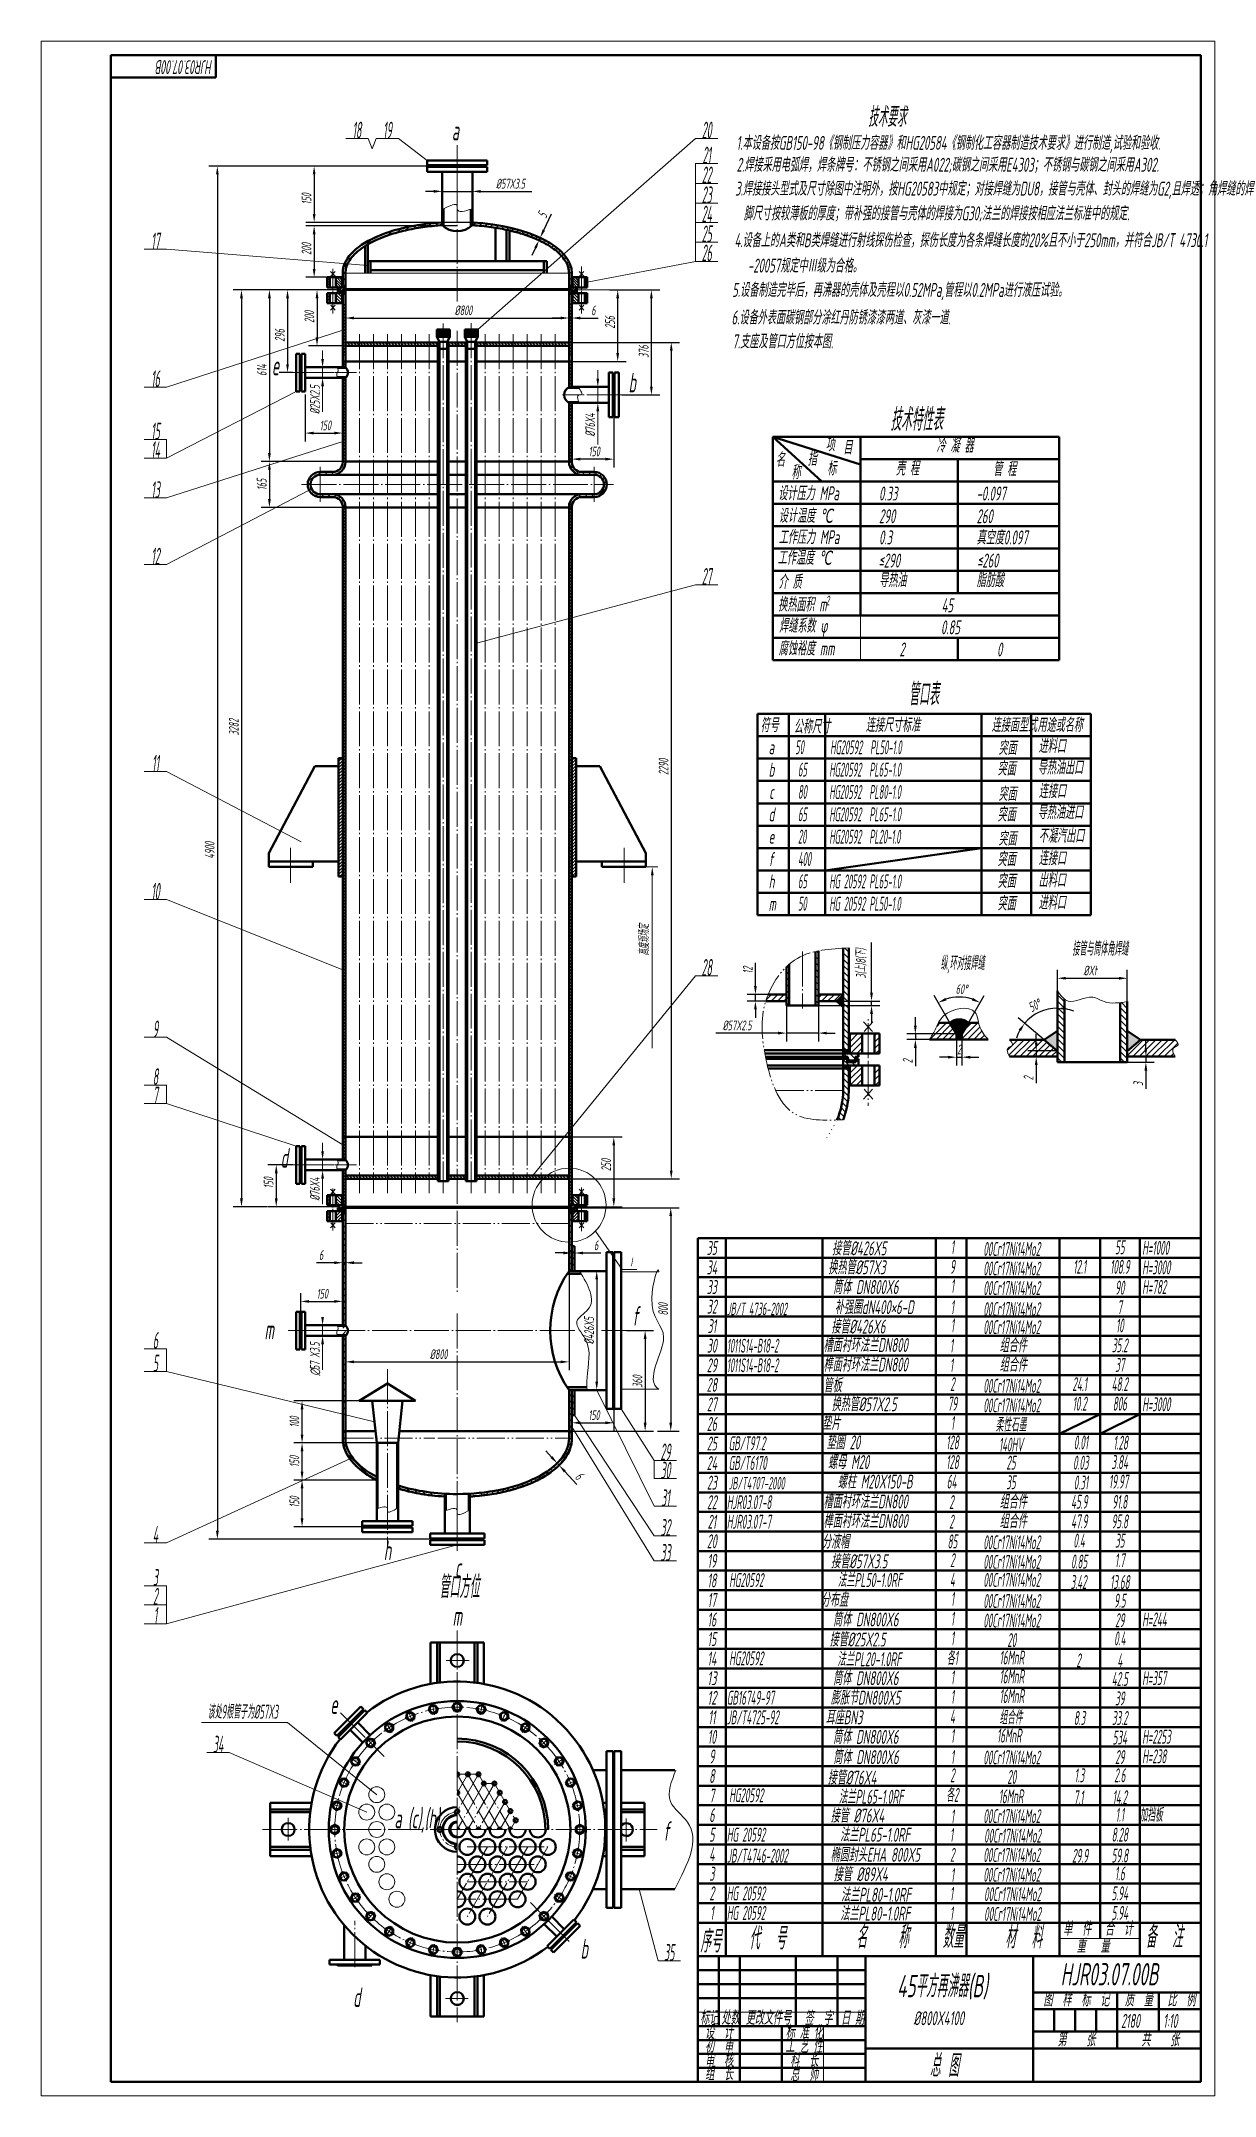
# Model space of a CAD drawing. Header units: millimetres. Extents: x 0 to 420, y 0 to 735.
import ezdxf
from ezdxf.enums import TextEntityAlignment as Align

# ---------------------------------------------------------------- set-up
doc = ezdxf.new("R2010")
doc.units = ezdxf.units.MM
doc.linetypes.add('CENTER', pattern=[1.5, 1.25, -0.1, 0.05, -0.1])
doc.linetypes.add('DIVIDE', pattern=[1.4, 1, -0.1, 0.05, -0.1, 0.05, -0.1])
for name, color, linetype in [('CEN', 1, 'CENTER'), ('CUT', 1, 'Continuous'), ('DIM', 3, 'Continuous'), ('DOT', 4, 'DIVIDE'), ('PART', 254, 'Continuous'), ('TXT', 21, 'Continuous')]:
    doc.layers.add(name, color=color, linetype=linetype)
doc.layers.add('HATCH', color=4, linetype='Continuous', lineweight=15)
doc.layers.add('中心线', color=3, linetype='CENTER', lineweight=15)
doc.styles.add('HZ', font='gbeitc.shx', dxfattribs={"width": 0.65, "bigfont": 'gbcbig.shx'})
doc.dimstyles.new('hz', dxfattribs={"dimtxt": 3.5, "dimasz": 3, "dimexe": 3, "dimexo": 0, "dimgap": 1, "dimtad": 1, "dimdec": 4, "dimzin": 0, "dimdsep": 46, "dimtxsty": 'HZ', "dimcen": 0, "dimadec": 0, "dimazin": 0, "dimtfac": 1, "dimtdec": 4, "dimtmove": 0, "dimatfit": 0, "dimfxl": 0, "dimtolj": 1, "dimtzin": 0, "dimarcsym": 0})
pattern_1 = [(45, (-71.9936, -89.2288), (-0.561266, 0.561266), [])]
pattern_2 = [(135, (-71.9936, -288.0288), (-0.561266, -0.561266), [])]
pattern_3 = [(45, (-71.9936, -288.0288), (-0.561266, 0.561266), [])]
pattern_4 = [(45, (11.0881, 92.3048), (-1.122532, 1.122532), [])]
pattern_5 = [(135, (11.0881, 92.3048), (-1.122532, -1.122532), [])]
pattern_6 = [(135, (0, 92.791), (-0.561266, -0.561266), [])]
pattern_7 = [(45, (0, 92.791), (-0.561266, 0.561266), [])]

msp = doc.modelspace()

# ---------------------------------------------------------------- texts
at = {"layer": 'CUT', "color": 140, "lineweight": 15, "style": 'HZ', "width": 0.5}
for s, p in [('18', (112.9604, 703.59629)), ('19', (123.90345, 703.59629)), ('20', (238.16457, 703.59629)), ('21', (238.16457, 694.64481)), ('22', (238.16457, 687.53578)), ('23', (238.16457, 680.42677)), ('24', (238.16457, 673.57164)), ('25', (238.16457, 666.46262)), ('17', (40.90479, 663.91721)), ('26', (238.16457, 659.60749)), ('16', (40.90479, 614.61566)), ('15', (40.90479, 595.85581)), ('14', (40.90479, 589.19775)), ('13', (40.90479, 574.91783)), ('12', (40.90479, 551.10032)), ('27', (238.16457, 543.85561)), ('11', (40.90479, 476.97571)), ('10', (40.90479, 431.15084)), ('28', (238.16457, 403.93462)), ('9', (40.90479, 381.88642)), ('8', (40.90479, 364.80195)), ('7', (40.90479, 358.16635)), ('29', (223.40927, 230.4674)), ('30', (223.40927, 223.95474)), ('31', (223.40927, 214.07128)), ('32', (223.40927, 203.47221)), ('33', (223.40927, 194.51)), ('34', (63.3337, 125.89068)), ('35', (224.76192, 51.38965))]:
    msp.add_text(s, height=6, dxfattribs=at).set_placement(p, align=Align.MIDDLE)
msp.add_text('该处9根管子为%%C57X3', height=5, dxfattribs=at).set_placement((59.58851, 135.00239))
at = {"layer": 'DIM', "lineweight": 18, "style": 'HZ', "width": 0.5}
for s, p in [('接管与筒体角焊缝', (368.99322, 408.09918)), ('纵,环对接焊缝', (321.81653, 402.96002))]:
    msp.add_text(s, height=5, dxfattribs=at).set_placement(p)
at = {"layer": 'DIM', "lineweight": 18, "style": 'HZ', "width": 0.65}
for s, p in [('X3.5', (99.69189, 264.16504)), ('∅', (99.69189, 257.77338)), ('57', (99.69189, 259.83171))]:
    msp.add_text(s, height=3.5, rotation=90, dxfattribs=at).set_placement(p)
at = {"layer": 'DIM', "lineweight": 18, "ltscale": 10, "char_height": 3.5, "attachment_point": 5, "rotation": 90, "style": 'HZ'}
for s, insert in [('%%C25X2.5', (97.96577, 607.12871)), ('%%C76X4', (97.96577, 324.58415))]:
    msp.add_mtext(s, dxfattribs=dict(at, insert=insert))
at = {"layer": 'DIM', "lineweight": 18, "char_height": 3.5, "attachment_point": 5, "rotation": 90, "style": 'HZ'}
for s, insert in [('%%C76X4', (196.44563, 598.04749)), ('\\A1;高度现场定', (215.76352, 413.83887))]:
    msp.add_mtext(s, dxfattribs=dict(at, insert=insert))
at = {"layer": 'DIM', "lineweight": 18, "insert": (210.03038, 300.03028), "char_height": 3.5, "width": 15.1952891, "attachment_point": 1, "style": 'HZ'}
msp.add_mtext('Ⅰ', dxfattribs=at)
at = {"layer": 'PART', "color": 253, "lineweight": 40, "style": 'HZ', "width": 0.55}
msp.add_text('H=244', height=5, dxfattribs=at).set_placement((393.99458, 168.04407))
at = {"layer": 'TXT', "lineweight": -3, "style": 'HZ', "width": 0.6}
msp.add_text('HJR03.07.00B', height=5, rotation=180, dxfattribs=at).set_placement((61.362, 728.63061))
at = {"layer": 'TXT', "lineweight": -3, "style": 'HZ'}
for s, height, width, p in [('技术要求', 7, 0.65, (295.90384, 704.796)), ('1.本设备按GB150-98《钢制压力容器》和HG20584《钢制化工容器制造技术要求》进行制造,试验和验收.', 5, 0.65, (248.77898, 696.51314)), ('2.焊接采用电弧焊，焊条牌号：不锈钢之间采用A022;碳钢之间采用E4303；不锈钢与碳钢之间采用A302.', 5, 0.65, (248.88633, 688.68323)), ('3.焊接接头型式及尺寸除图中注明外，按HG20583中规定；对接焊缝为DU8，接管与壳体、封头的焊缝为G2,且焊透；角焊缝的焊', 5, 0.65, (248.33396, 680.13913)), (' 脚尺寸按较薄板的厚度；带补强的接管与壳体的焊接为G30;法兰的焊接按相应法兰标准中的规定.', 5, 0.65, (249.63461, 671.28493)), ('4.设备上的A类和B类焊缝进行射线探伤检查，探伤长度为各条焊缝长度的20%%%且不小于250mm，并符合JB/T 4730.1', 5, 0.65, (248.08005, 661.68414)), ('-20057规定中Ⅲ级为合格。', 5, 0.65, (252.9178, 652.58455)), ('5.设备制造完毕后，再沸器的壳体及壳程以0.52MPa,管程以0.2MPa进行液压试验。', 5, 0.65, (247.26716, 643.88309)), ('6.设备外表面碳钢部分涂红丹防锈漆漆两道、灰漆一道.', 5, 0.65, (247.04569, 634.01753)), ('7.支座及管口方位按本图.', 5, 0.65, (247.34749, 625.47714)), ('技术特性表', 8, 0.65, (303.89695, 595.98754)), ('名', 5, 0.65, (262.88776, 583.13151)), ('指', 5, 0.65, (274.26814, 583.48436)), ('项', 5, 0.65, (280.73571, 588.61755)), ('目', 5, 0.65, (286.99115, 587.47138)), ('冷 凝 器', 5, 0.65, (320.34969, 588.13135)), ('称', 5, 0.65, (268.46545, 578.65317)), ('标', 5, 0.65, (281.27967, 580.04214)), ('壳 程', 5, 0.65, (305.85671, 580.00146)), ('管 程', 5, 0.65, (340.63634, 579.77625)), ('设计压力 MPa  ', 5, 0.65, (263.76046, 571.09155)), ('0.33', 5, 0.65, (299.81153, 571.00228)), ('-0.097', 5, 0.65, (334.71937, 571.00228)), ('设计温度 ℃  ', 5, 0.65, (263.92356, 563.06198)), ('290', 5, 0.65, (299.81153, 562.87631)), ('260', 5, 0.65, (334.71937, 562.87631)), ('工作压力 MPa ', 5, 0.65, (263.90827, 555.39839)), ('0.3', 5, 0.65, (299.81153, 555.29253)), ('真空度0.097', 5, 0.65, (334.71937, 555.29253)), ('工作温度 ℃   ', 5, 0.65, (263.51802, 548.0374)), ('≤290', 5, 0.65, (299.64681, 547.01397)), ('≤260', 5, 0.65, (334.89983, 547.01397)), ('介 质', 5, 0.65, (263.86435, 539.40129)), ('导热油', 5, 0.65, (299.81153, 540.00146)), ('脂肪酸', 5, 0.65, (334.71937, 540.00146)), ('2', 3.5, 0.5, (280.85705, 533.47358)), ('换热面积 m    ', 5, 0.65, (263.68058, 531.2827)), ('45', 5, 0.65, (322.21048, 531.02497)), ('焊缝系数 φ   ', 5, 0.65, (264.04087, 523.687)), ('0.85', 5, 0.65, (321.97448, 523.12267)), ('腐蚀裕度 mm ', 5, 0.65, (263.88229, 515.57305)), ('2', 5, 0.65, (307.12628, 515.19912)), ('0', 5, 0.65, (342.03413, 515.19912)), ('管口表', 8, 0.5, (310.48755, 497.6747)), ('符号', 5, 0.65, (257.41357, 488.09441)), ('公称尺寸', 5, 0.65, (269.32256, 487.59863)), ('连接尺寸标准', 5, 0.65, (295.04323, 488.1877)), ('连接面型式', 5, 0.65, (340.08161, 488.1877)), ('用途或名称', 5, 0.65, (356.46788, 488.1877)), ('突面', 5, 0.65, (342.52289, 479.94788)), ('进料口', 5, 0.65, (356.86214, 480.61276)), ('a', 5, 0.65, (260.32021, 480.1877)), ('50', 5, 0.5, (269.82532, 480.221)), ('HG20592  PL50-1.0', 5, 0.5, (282.33537, 480.18002)), ('突面', 5, 0.65, (342.20922, 472.58242)), ('导热油出口', 5, 0.65, (356.56369, 472.95159)), ('b', 5, 0.65, (260.32021, 472.1877)), ('65', 5, 0.5, (270.82918, 472.221)), ('HG20592  PL65-1.0', 5, 0.5, (282.0217, 472.1877)), ('c', 5, 0.65, (260.50671, 464.1877)), ('80', 5, 0.5, (270.82918, 464.221)), ('HG20592  PL80-1.0', 5, 0.5, (282.0217, 464.1877)), ('突面', 5, 0.65, (342.52289, 463.49312)), ('连接口', 5, 0.65, (356.95557, 464.49853)), ('d', 5, 0.65, (260.32021, 456.1877)), ('65', 5, 0.5, (270.82918, 456.221)), ('HG20592  PL65-1.0', 5, 0.5, (282.0217, 456.1877)), ('突面', 5, 0.65, (342.20922, 456.12765)), ('导热油进口', 5, 0.65, (356.56369, 456.95159)), ('e', 5, 0.65, (260.32021, 448.1877)), ('20', 5, 0.5, (270.82918, 448.221)), ('HG20592  PL20-1.0', 5, 0.5, (282.0217, 448.1877)), ('突面', 5, 0.65, (342.52289, 447.5085)), ('不凝汽出口', 5, 0.65, (356.95557, 448.49853)), ('f', 5, 0.65, (260.32021, 440.1877)), ('400', 5, 0.5, (270.82918, 440.221)), ('突面', 5, 0.65, (342.20922, 440.14303)), ('连接口', 5, 0.65, (356.95557, 440.49853)), ('h', 5, 0.65, (260.32021, 432.1877)), ('65', 5, 0.5, (270.82918, 432.221)), ('HG 20592 PL65-1.0', 5, 0.5, (282.0217, 432.1877)), ('突面', 5, 0.65, (342.20922, 432.30743)), ('出料口', 5, 0.65, (356.86214, 432.61276)), ('m', 5, 0.65, (260.32021, 424.1877)), ('50', 5, 0.5, (270.82918, 424.221)), ('HG 20592 PL50-1.0', 5, 0.5, (282.0217, 424.1877)), ('突面', 5, 0.65, (342.20922, 424.30743)), ('进料口', 5, 0.65, (356.86214, 424.61276)), ('H=1000', 5, 0.55, (393.99458, 301.04407)), ('H=3000', 5, 0.55, (393.99458, 294.04407)), ('H=782', 5, 0.55, (393.99458, 287.04407)), ('JB/T 4736-2002', 4.5, 0.55, (245.37968, 279.41955)), ('1011S14-B18-2', 5, 0.5, (245.34957, 266)), ('1011S14-B18-2', 5, 0.5, (245.34957, 259)), ('H=3000', 5, 0.55, (393.99458, 245.04407)), ('GB/T97.2', 5, 0.55, (246, 231.07974)), ('GB/T6170', 5, 0.55, (246, 224.0436)), ('JB/T4707-2000', 4.5, 0.55, (246, 217.0436)), ('HJR03.07-8', 5, 0.55, (245.34957, 210)), ('HJR03.07-7', 5, 0.55, (245.34957, 203)), ('管口方位', 8, 0.5, (142.45335, 178.17769)), ('HG20592', 5, 0.55, (246.20458, 182.1257)), ('HG20592', 5, 0.55, (246.20458, 154.1257)), ('H=357', 5, 0.55, (393.99458, 147.04407)), ('GB16749-97', 5, 0.55, (245.34957, 140)), ('JB/T4725-92', 5, 0.55, (245.34957, 133)), ('H=2253', 5, 0.55, (393.99458, 126.04407)), ('H=238', 5, 0.55, (393.99458, 119.04407)), ('HG20592', 5, 0.55, (246.20458, 105.1257)), ('HG 20592', 5, 0.55, (245.34957, 91)), ('JB/T4746-2002', 5, 0.55, (245.42187, 83.45495)), ('HG 20592', 5, 0.55, (245.34957, 70)), ('HG 20592', 5, 0.55, (245.34957, 63)), ('单  件', 5, 0.65, (365.68704, 57.34073)), ('合  计', 5, 0.65, (380.63388, 57.34073)), ('备  注', 8, 0.65, (395.23432, 52.95885)), ('重   量', 5, 0.65, (370.48607, 51.19102)), ('45平方再沸器(B)', 8, 0.65, (306.30449, 35.31945)), ('HJR03.07.00B', 8, 0.65, (364.81524, 39.54621)), ('%%C800X4100', 5, 0.65, (312.1779, 25.29885)), ('2180', 5, 0.6, (386.46564, 24.3514)), ('1:10', 5, 0.6, (401.49751, 24.3514)), ('总 图', 8, 0.65, (318.00038, 6.86425))]:
    msp.add_text(s, height=height, dxfattribs=dict(at, width=width)).set_placement(p)
at = {"layer": 'TXT', "color": 2, "lineweight": -3, "style": 'HZ', "width": 0.6}
for s, p in [('a', (148.23599, 703.40468)), ('e', (83.8661, 619.33574)), ('b', (211.50765, 613.22614)), ('d', (87.00352, 335.73574)), ('f', (212.67009, 279.1505)), ('m', (81.61416, 274.26812)), ('h', (123.91294, 195.24535)), ('c', (149.16045, 189.13598)), ('m', (148.92077, 171.77192)), ('e', (104.80178, 140.21346)), ('a (c),(h)', (134.48736, 99.26364)), ('f', (223.74177, 94.78128)), ('b', (194.35101, 52.65243)), ('d', (112.95872, 35.34702))]:
    msp.add_text(s, height=7, dxfattribs=at).set_placement(p, align=Align.MIDDLE_CENTER)
at = {"layer": 'TXT', "lineweight": -3, "style": 'HZ'}
for s, width, p in [('35', 0.6, (240, 303.5)), ('接管%%C426X5', 0.65, (292.72549, 303.35316)), ('1', 0.55, (326.07534, 303.75147)), ('00Cr17Ni14Mo2', 0.55, (347.31463, 303.13798)), ('55', 0.55, (385.96411, 303.75147)), ('34', 0.6, (240, 296.5)), ('换热管%%C57X3', 0.65, (291.88349, 296.56004)), ('9', 0.55, (326.07534, 296.75147)), ('00Cr17Ni14Mo2', 0.55, (347.31463, 296.13798)), ('12.1', 0.55, (371.59691, 296.75147)), ('108.9', 0.55, (385.96411, 296.75147)), ('33', 0.6, (240, 289.5)), ('筒体 DN800X6', 0.65, (295.0437, 289.50747)), ('1', 0.55, (326.07534, 289.83212)), ('00Cr17Ni14Mo2', 0.55, (347.31463, 289.13798)), ('90', 0.55, (385.96411, 289.26592)), ('32', 0.6, (240, 282.5)), ('补强圈dN400×6-D', 0.65, (298.07077, 282.29829)), ('1', 0.55, (326.03842, 282.29829)), ('00Cr17Ni14Mo2', 0.55, (347.31463, 281.60415)), ('7', 0.55, (385.94807, 282.29829)), ('31', 0.6, (240, 275.5)), ('接管%%C426X6', 0.65, (292.38701, 275.35316)), ('1', 0.55, (326.07534, 275.75147)), ('00Cr17Ni14Mo2', 0.55, (347.31463, 275.13798)), ('10', 0.55, (385.96411, 275.75147)), ('30', 0.6, (240, 268.5)), ('槽面衬环法兰DN800', 0.65, (295.03, 268.74775)), ('榫面衬环法兰DN800', 0.65, (295.03, 261.74775)), ('1', 0.55, (325.73254, 268.52147)), ('组合件', 0.65, (347.81954, 268.67184)), ('35.2', 0.55, (385.96411, 268.63846)), ('29', 0.6, (240, 261.5)), ('1', 0.55, (325.73254, 261.52147)), ('组合件', 0.65, (347.81954, 261.67184)), ('37', 0.55, (385.96411, 261.63846)), ('28', 0.6, (240, 254.5)), ('管板', 0.65, (283.19702, 254.35316)), ('换热管%%C57X2.5', 0.65, (294.45737, 247.56004)), ('79', 0.55, (326.07534, 247.75147)), ('2', 0.55, (326.07534, 254.75147)), ('00Cr17Ni14Mo2', 0.55, (347.31463, 254.13798)), ('24.1', 0.55, (371.59691, 254.75147)), ('10.2', 0.55, (371.59691, 247.75147)), ('48.2', 0.55, (385.96411, 254.75147)), ('806', 0.55, (385.96411, 247.75147)), ('26', 0.6, (240, 240.5)), ('27', 0.6, (240, 247.5)), ('垫片', 0.65, (282.71115, 240.83212)), ('1', 0.55, (326.07534, 240.83212)), ('00Cr17Ni14Mo2', 0.55, (347.31463, 247.13798)), ('柔性石墨', 0.55, (347.02624, 240.23091)), ('25', 0.6, (240, 233.5)), ('垫圈 20', 0.65, (287.04601, 233.91186)), ('128', 0.55, (326.07534, 233.91186)), ('140HV', 0.55, (347.02624, 233.10673)), ('0.01', 0.55, (372.06249, 233.91186)), ('1.28', 0.55, (386.25834, 233.79416)), ('24', 0.6, (240, 226.5)), ('螺母 M20', 0.65, (288.92097, 226.85361)), ('128', 0.55, (326.07534, 226.85361)), ('25', 0.55, (347.02624, 226.63186)), ('0.03', 0.55, (371.99464, 226.63536)), ('3.84', 0.55, (385.94807, 226.85361)), ('23', 0.6, (240, 219.5)), ('螺柱 M20X150-B', 0.65, (298.41434, 219.87571)), ('64', 0.55, (325.78439, 219.87571)), ('35', 0.55, (347.02624, 219.64304)), ('0.31', 0.55, (372.06249, 219.5295)), ('19.97', 0.55, (385.51437, 219.87571)), ('22', 0.6, (240, 212.5)), ('槽面衬环法兰DN800', 0.65, (295.03, 212.74775)), ('2', 0.55, (325.73254, 212.52147)), ('组合件', 0.65, (347.81954, 212.67184)), ('45.9', 0.55, (371.45396, 212.63846)), ('91.8', 0.55, (385.96411, 212.63846)), ('21', 0.6, (240, 205.5)), ('榫面衬环法兰DN800', 0.65, (295.03, 205.74775)), ('2', 0.55, (325.73254, 205.52147)), ('组合件', 0.65, (347.81954, 205.67184)), ('47.9', 0.55, (371.45396, 205.63846)), ('95.8', 0.55, (385.96411, 205.63846)), ('20', 0.6, (240, 198.5)), ('分液帽', 0.65, (284.25195, 198.35316)), ('85', 0.55, (326.07534, 198.45241)), ('00Cr17Ni14Mo2', 0.55, (347.31463, 198.13798)), ('0.4', 0.55, (371.37663, 198.75147)), ('35', 0.55, (385.96411, 198.75147)), ('19', 0.6, (240, 191.5)), ('接管%%C57X3.5', 0.65, (292.72549, 191.35316)), ('2', 0.55, (326.07534, 191.75147)), ('00Cr17Ni14Mo2', 0.55, (347.31463, 191.13798)), ('0.85', 0.55, (371.41391, 191.24934)), ('1.7', 0.55, (385.96411, 191.75147)), ('18', 0.6, (240, 184.5)), ('法兰PL50-1.0RF', 0.6, (296.55213, 184.64535)), ('4', 0.55, (326.07534, 184.75147)), ('00Cr17Ni14Mo2', 0.55, (347.31463, 184.6873)), ('3.42', 0.55, (371.2205, 183.91083)), ('13.68', 0.55, (385.96411, 183.91083)), ('17', 0.6, (240, 177.5)), ('分布盘', 0.65, (283.83701, 177.50747)), ('1', 0.55, (326.07534, 177.83212)), ('00Cr17Ni14Mo2', 0.55, (347.31463, 177.13798)), ('9.5', 0.55, (385.96411, 177.26592)), ('16', 0.6, (240, 170.5)), ('筒体 DN800X6', 0.65, (295.0437, 170.50747)), ('1', 0.55, (326.07534, 170.83212)), ('00Cr17Ni14Mo2', 0.55, (347.31463, 170.13798)), ('29', 0.55, (385.96411, 170.26592)), ('15', 0.6, (240, 163.5)), ('接管%%C25X2.5', 0.65, (292.11614, 163.35316)), ('1', 0.55, (326.07534, 163.75147)), ('20', 0.55, (347.31463, 163.13798)), ('0.4', 0.55, (385.96411, 163.75147)), ('14', 0.6, (240, 156.5)), ('法兰PL20-1.0RF', 0.6, (296.3354, 156.29667)), ('各1', 0.55, (326.07534, 156.75147)), ('16MnR', 0.55, (347.31463, 156.89686)), ('2', 0.55, (371.2205, 155.91083)), ('4', 0.55, (385.96411, 155.91083)), ('13', 0.65, (240, 149.5)), ('筒体 DN800X6', 0.65, (295.0437, 149.50747)), ('1', 0.55, (326.07534, 149.83212)), ('16MnR', 0.55, (347.31463, 150.10201)), ('42.5', 0.55, (385.96411, 149.26592)), ('12', 0.65, (240, 142.5)), ('膨胀节DN800X5', 0.65, (294.98179, 142.50747)), ('1', 0.55, (326.07534, 142.83212)), ('16MnR', 0.55, (347.31463, 143.10201)), ('39', 0.55, (385.96411, 142.26592)), ('11', 0.6, (240, 135.5)), ('耳座BN3', 0.65, (287.2873, 135.50747)), ('4', 0.55, (326.07534, 135.83212)), ('组合件', 0.55, (347.02624, 135.44608)), ('8.3', 0.55, (371.54373, 135.26592)), ('33.2', 0.55, (385.96411, 135.26592)), ('10', 0.6, (240, 128.5)), ('筒体 DN800X6', 0.65, (295.0437, 128.50747)), ('1', 0.55, (326.07534, 128.83212)), ('16MnR', 0.55, (346.40064, 128.94634)), ('534', 0.55, (385.96411, 128.26592)), ('9', 0.6, (240, 121.5)), ('筒体 DN800X6', 0.65, (295.11272, 121.24868)), ('1', 0.55, (326.07534, 121.27903)), ('00Cr17Ni14Mo2', 0.55, (347.31463, 121.13798)), ('29', 0.55, (385.96411, 121.26592)), ('8', 0.6, (240, 114.5)), ('接管%%C76X4', 0.65, (290.14309, 113.94054)), ('各2', 0.55, (326.07534, 107.75147)), ('2', 0.55, (326.07534, 114.75147)), ('20', 0.55, (347.31463, 114.13798)), ('1.3', 0.55, (371.50359, 114.75147)), ('2.6', 0.55, (385.96411, 114.75147)), ('6', 0.6, (240, 100.5)), ('7', 0.6, (240, 107.5)), ('接管 %%C76X4', 0.65, (292.07052, 100.33378)), ('法兰PL65-1.0RF', 0.6, (296.97394, 107.0684)), ('16MnR', 0.55, (347.02721, 107.20305)), ('7.1', 0.55, (371.2205, 106.91083)), ('14.2', 0.55, (385.96411, 106.91083)), ('1.1', 0.55, (385.96411, 100.62849)), ('加挡板', 0.55, (397.17323, 100.62849)), ('5', 0.6, (240, 93.5)), ('法兰PL65-1.0RF', 0.65, (298.36242, 93.4543)), ('1', 0.55, (325.73254, 93.38566)), ('1', 0.55, (326.07534, 100.03605)), ('00Cr17Ni14Mo2', 0.55, (347.31463, 100.13798)), ('00Cr17Ni14Mo2', 0.55, (347.59513, 93.13083)), ('8.28', 0.55, (385.96411, 93.50264)), ('4', 0.6, (240, 86.5)), ('椭圆封头EHA 800X5', 0.65, (298.46797, 86.28706)), ('2', 0.55, (326.03842, 86.28706)), ('00Cr17Ni14Mo2', 0.55, (347.31463, 86.21204)), ('29.9', 0.55, (371.74578, 85.94381)), ('59.8', 0.55, (385.96411, 86.03089)), ('3', 0.6, (240, 79.5)), ('接管 %%C89X4', 0.65, (293.23847, 79.33378)), ('1', 0.55, (326.07534, 79.03605)), ('00Cr17Ni14Mo2', 0.55, (347.31463, 79.13798)), ('1.6', 0.55, (385.96411, 79.62849)), ('2', 0.6, (240, 72.5)), ('法兰PL80-1.0RF', 0.65, (298.69785, 71.98137)), ('1', 0.55, (325.73254, 72.38566)), ('00Cr17Ni14Mo2', 0.55, (347.59513, 72.19775)), ('5.94', 0.55, (385.96411, 72.50264)), ('1', 0.6, (240, 65.5)), ('法兰PL80-1.0RF', 0.65, (298.41734, 65.25451)), ('1', 0.55, (325.73254, 65.38566)), ('00Cr17Ni14Mo2', 0.55, (347.59513, 65.12368)), ('5.94', 0.55, (385.96411, 65.50264))]:
    msp.add_text(s, height=5, dxfattribs=dict(at, width=width)).set_placement(p, align=Align.MIDDLE_CENTER)
at = {"layer": 'TXT', "color": 140, "lineweight": -3, "style": 'HZ', "width": 0.5}
for s, p in [('6', (40.90479, 270.41804)), ('5', (40.90479, 262.24701)), ('4', (40.90479, 200.99123)), ('3', (40.90479, 185.60644)), ('2', (40.90479, 178.79353)), ('1', (40.90479, 171.98062))]:
    msp.add_text(s, height=6, dxfattribs=at).set_placement(p, align=Align.MIDDLE)
at = {"layer": 'TXT', "lineweight": -3, "style": 'HZ', "width": 0.65}
msp.add_text('序号', height=8, dxfattribs=at).set_placement((239.56601, 55.7581), align=Align.MIDDLE)
for s, height, p in [('代  号', 8, (259.87391, 52.38844)), ('名    称', 8, (301.0048, 52.83281)), ('数量', 8, (326.27013, 52.88399)), ('材  料', 8, (351.50186, 52.79407)), ('图  样  标  记', 5, (370.41997, 32.00225)), ('质  量', 5, (392.74555, 32.00225)), ('比  例', 5, (407.99493, 32.0067)), ('标记', 5, (239.05392, 25.50312)), ('处数', 5, (246.64045, 25.50312)), ('更改文件号', 5, (260.20939, 25.47009)), ('签  字', 5, (278.15665, 25.34974)), ('日 期', 5, (290.33025, 25.36312)), ('设  计', 5, (242.58075, 20.39145)), ('标 准 化', 5, (273.02572, 20.28152)), ('第    张', 5, (370.42204, 17.74244)), ('共    张', 5, (400.43217, 17.74244)), ('初  审', 5, (242.58075, 15.49705)), ('审  核', 5, (242.58075, 10.27102)), ('工 艺 性', 5, (272.92135, 15.34378)), ('科  长', 5, (273.02572, 10.34074)), ('组  长', 5, (242.58075, 5.55958)), ('总  师', 5, (273.02572, 5.27574))]:
    msp.add_text(s, height=height, dxfattribs=at).set_placement(p, align=Align.CENTER)

# ---------------------------------------------------------------- blocks, each defined once
blk = doc.blocks.new('*D1')
at = {"layer": 'Defpoints', "color": 0}
for p in [(156.8, 690.71), (97.7, 670.55), (154.3, 670.55)]:
    blk.add_point(p, dxfattribs=at)
at = {"layer": 'DIM', "color": 0, "lineweight": -2}
for p, q in [((156.8, 690.71), (94.7, 690.71)), ((97.7, 687.71), (97.7, 673.55)), ((154.3, 670.55), (94.7, 670.55))]:
    blk.add_line(p, q, dxfattribs=at)
at = {"layer": 'DIM', "color": 0}
for points in [[(97.2, 687.71), (98.2, 687.71), (97.7, 690.71)], [(97.2, 673.55), (98.2, 673.55), (97.7, 670.55)]]:
    blk.add_solid(points, dxfattribs=at)
at = {"layer": 'DIM', "color": 0, "lineweight": 18, "insert": (94.95, 678.97), "char_height": 3.5, "attachment_point": 5, "rotation": 90, "style": 'HZ'}
blk.add_mtext('\\A1;150', dxfattribs=at)
blk = doc.blocks.new('*D2')
at = {"layer": 'Defpoints', "color": 0}
for p in [(143.5, 681.89), (154.3, 681.89), (154.3, 681.66)]:
    blk.add_point(p, dxfattribs=at)
at = {"layer": 'DIM', "color": 0, "lineweight": -2}
for p, q in [((140.5, 681.66), (137.5, 681.66)), ((143.5, 681.89), (143.5, 678.66)), ((143.5, 681.66), (154.3, 681.66)), ((154.3, 681.89), (154.3, 678.66)), ((157.3, 681.66), (175.63, 681.66))]:
    blk.add_line(p, q, dxfattribs=at)
at = {"layer": 'DIM', "color": 0}
for points in [[(140.5, 682.16), (140.5, 681.16), (143.5, 681.66)], [(157.3, 682.16), (157.3, 681.16), (154.3, 681.66)]]:
    blk.add_solid(points, dxfattribs=at)
at = {"layer": 'DIM', "color": 0, "lineweight": 18, "insert": (167.97, 684.41), "char_height": 3.5, "attachment_point": 5, "style": 'HZ'}
blk.add_mtext('\\A1;%%C57X3.5', dxfattribs=at)
blk = doc.blocks.new('*D3')
at = {"layer": 'Defpoints', "color": 0}
for p in [(207.78, 646.41), (218.37, 646.41), (207.78, 608.81)]:
    blk.add_point(p, dxfattribs=at)
at = {"layer": 'DIM', "color": 0, "lineweight": -2}
for p, q in [((207.78, 646.41), (221.37, 646.41)), ((218.37, 611.81), (218.37, 643.41)), ((207.78, 608.81), (221.37, 608.81))]:
    blk.add_line(p, q, dxfattribs=at)
at = {"layer": 'DIM', "color": 0}
for points in [[(217.87, 643.41), (218.87, 643.41), (218.37, 646.41)], [(217.87, 611.81), (218.87, 611.81), (218.37, 608.81)]]:
    blk.add_solid(points, dxfattribs=at)
at = {"layer": 'DIM', "color": 0, "lineweight": 18, "insert": (215.62, 624.33), "char_height": 3.5, "attachment_point": 5, "rotation": 90, "style": 'HZ'}
blk.add_mtext('\\A1;376', dxfattribs=at)
blk = doc.blocks.new('*D4')
at = {"layer": 'Defpoints', "color": 0}
for p in [(108.9, 635.85), (188.9, 636.33), (188.9, 635.85)]:
    blk.add_point(p, dxfattribs=at)
at = {"layer": 'DIM', "color": 0, "lineweight": -2}
for p, q in [((108.9, 635.85), (108.9, 639.33)), ((111.9, 636.33), (185.9, 636.33)), ((188.9, 635.85), (188.9, 639.33))]:
    blk.add_line(p, q, dxfattribs=at)
at = {"layer": 'DIM', "color": 0}
for points in [[(111.9, 636.83), (111.9, 635.83), (108.9, 636.33)], [(185.9, 636.83), (185.9, 635.83), (188.9, 636.33)]]:
    blk.add_solid(points, dxfattribs=at)
at = {"layer": 'DIM', "color": 0, "lineweight": 18, "insert": (151.12, 639.08), "char_height": 3.5, "attachment_point": 5, "style": 'HZ'}
blk.add_mtext('\\A1;%%C800', dxfattribs=at)
blk = doc.blocks.new('*D5')
at = {"layer": 'Defpoints', "color": 0}
for p in [(188.9, 636.33), (189.9, 636.33), (189.9, 636.33)]:
    blk.add_point(p, dxfattribs=at)
at = {"layer": 'DIM', "color": 0, "lineweight": -2}
for p, q in [((185.9, 636.33), (182.9, 636.33)), ((188.9, 636.33), (188.9, 639.33)), ((188.9, 636.33), (189.9, 636.33)), ((189.9, 636.33), (189.9, 639.33)), ((192.9, 636.33), (199.31, 636.33))]:
    blk.add_line(p, q, dxfattribs=at)
at = {"layer": 'DIM', "color": 0}
for points in [[(185.9, 636.83), (185.9, 635.83), (188.9, 636.33)], [(192.9, 636.83), (192.9, 635.83), (189.9, 636.33)]]:
    blk.add_solid(points, dxfattribs=at)
at = {"layer": 'DIM', "color": 0, "lineweight": 18, "insert": (197.61, 639.08), "char_height": 3.5, "attachment_point": 5, "style": 'HZ'}
blk.add_mtext('\\A1;6', dxfattribs=at)
blk = doc.blocks.new('*D6')
at = {"layer": 'Defpoints', "color": 0}
for p in [(90.06, 333.21), (84.14, 318.21), (106.15, 318.21)]:
    blk.add_point(p, dxfattribs=at)
at = {"layer": 'DIM', "color": 0, "lineweight": -2}
for p, q in [((90.06, 333.21), (81.14, 333.21)), ((84.14, 330.21), (84.14, 321.21)), ((106.15, 318.21), (81.14, 318.21))]:
    blk.add_line(p, q, dxfattribs=at)
at = {"layer": 'DIM', "color": 0}
for points in [[(83.64, 330.21), (84.64, 330.21), (84.14, 333.21)], [(83.64, 321.21), (84.64, 321.21), (84.14, 318.21)]]:
    blk.add_solid(points, dxfattribs=at)
at = {"layer": 'DIM', "color": 0, "lineweight": 18, "insert": (81.39, 326.82), "char_height": 3.5, "attachment_point": 5, "rotation": 90, "style": 'HZ'}
blk.add_mtext('\\A1;150', dxfattribs=at)
blk = doc.blocks.new('*D7')
at = {"layer": 'Defpoints', "color": 0}
for p in [(106.15, 646.41), (98.73, 626.41), (108.9, 626.41)]:
    blk.add_point(p, dxfattribs=at)
at = {"layer": 'DIM', "color": 0, "lineweight": -2}
for p, q in [((106.15, 646.41), (95.73, 646.41)), ((98.73, 643.41), (98.73, 629.41)), ((108.9, 626.41), (95.73, 626.41))]:
    blk.add_line(p, q, dxfattribs=at)
at = {"layer": 'DIM', "color": 0}
for points in [[(98.23, 643.41), (99.23, 643.41), (98.73, 646.41)], [(98.23, 629.41), (99.23, 629.41), (98.73, 626.41)]]:
    blk.add_solid(points, dxfattribs=at)
at = {"layer": 'DIM', "color": 0, "lineweight": 18, "insert": (95.98, 636.73), "char_height": 3.5, "attachment_point": 5, "rotation": 90, "style": 'HZ'}
blk.add_mtext('\\A1;200', dxfattribs=at)
blk = doc.blocks.new('*D8')
at = {"layer": 'Defpoints', "color": 0}
for p in [(85.03, 646.41), (81.69, 585.01), (107.9, 585.01)]:
    blk.add_point(p, dxfattribs=at)
at = {"layer": 'DIM', "color": 0, "lineweight": -2}
for p, q in [((85.03, 646.41), (78.69, 646.41)), ((81.69, 643.41), (81.69, 588.01)), ((107.9, 585.01), (78.69, 585.01))]:
    blk.add_line(p, q, dxfattribs=at)
at = {"layer": 'DIM', "color": 0}
for points in [[(81.19, 643.41), (82.19, 643.41), (81.69, 646.41)], [(81.19, 588.01), (82.19, 588.01), (81.69, 585.01)]]:
    blk.add_solid(points, dxfattribs=at)
at = {"layer": 'DIM', "color": 0, "lineweight": 18, "insert": (78.94, 617.68), "char_height": 3.5, "attachment_point": 5, "rotation": 90, "style": 'HZ'}
blk.add_mtext('\\A1;614', dxfattribs=at)
blk = doc.blocks.new('*D9')
at = {"layer": 'Defpoints', "color": 0}
for p in [(107.9, 585.01), (81.69, 568.51), (107.9, 568.51)]:
    blk.add_point(p, dxfattribs=at)
at = {"layer": 'DIM', "color": 0, "lineweight": -2}
for p, q in [((107.9, 585.01), (78.69, 585.01)), ((81.69, 582.01), (81.69, 571.51)), ((107.9, 568.51), (78.69, 568.51))]:
    blk.add_line(p, q, dxfattribs=at)
at = {"layer": 'DIM', "color": 0}
for points in [[(81.19, 582.01), (82.19, 582.01), (81.69, 585.01)], [(81.19, 571.51), (82.19, 571.51), (81.69, 568.51)]]:
    blk.add_solid(points, dxfattribs=at)
at = {"layer": 'DIM', "color": 0, "lineweight": 18, "insert": (78.94, 576.76), "char_height": 3.5, "attachment_point": 5, "rotation": 90, "style": 'HZ'}
blk.add_mtext('\\A1;165', dxfattribs=at)
blk = doc.blocks.new('*D10')
at = {"layer": 'Defpoints', "color": 0}
for p in [(78.69, 646.41), (71.7, 318.21), (80.87, 318.21)]:
    blk.add_point(p, dxfattribs=at)
at = {"layer": 'DIM', "color": 0, "lineweight": -2}
for p, q in [((78.69, 646.41), (68.7, 646.41)), ((71.7, 643.41), (71.7, 321.21)), ((80.87, 318.21), (68.7, 318.21))]:
    blk.add_line(p, q, dxfattribs=at)
at = {"layer": 'DIM', "color": 0}
for points in [[(71.2, 643.41), (72.2, 643.41), (71.7, 646.41)], [(71.2, 321.21), (72.2, 321.21), (71.7, 318.21)]]:
    blk.add_solid(points, dxfattribs=at)
at = {"layer": 'DIM', "color": 0, "lineweight": 18, "insert": (68.95, 489.9), "char_height": 3.5, "attachment_point": 5, "rotation": 90, "style": 'HZ'}
blk.add_mtext('\\A1;3282', dxfattribs=at)
blk = doc.blocks.new('*D11')
at = {"layer": 'Defpoints', "color": 0}
for p in [(189.9, 603.71), (204.9, 603.71), (189.9, 585.82)]:
    blk.add_point(p, dxfattribs=at)
at = {"layer": 'DIM', "color": 0, "lineweight": -2}
for p, q in [((189.9, 603.71), (189.9, 582.82)), ((204.9, 603.71), (204.9, 582.82)), ((201.9, 585.82), (192.9, 585.82))]:
    blk.add_line(p, q, dxfattribs=at)
at = {"layer": 'DIM', "color": 0}
for points in [[(192.9, 586.32), (192.9, 585.32), (189.9, 585.82)], [(201.9, 586.32), (201.9, 585.32), (204.9, 585.82)]]:
    blk.add_solid(points, dxfattribs=at)
at = {"layer": 'DIM', "color": 0, "lineweight": 18, "insert": (197.92, 588.57), "char_height": 3.5, "attachment_point": 5, "style": 'HZ'}
blk.add_mtext('\\A1;150', dxfattribs=at)
blk = doc.blocks.new('*D12')
at = {"layer": 'Defpoints', "color": 0}
for p in [(203.36, 646.41), (206.31, 646.41), (189.9, 620.81)]:
    blk.add_point(p, dxfattribs=at)
at = {"layer": 'DIM', "color": 0, "lineweight": -2}
for p, q in [((203.36, 646.41), (209.31, 646.41)), ((206.31, 623.81), (206.31, 643.41)), ((189.9, 620.81), (209.31, 620.81))]:
    blk.add_line(p, q, dxfattribs=at)
at = {"layer": 'DIM', "color": 0}
for points in [[(205.81, 643.41), (206.81, 643.41), (206.31, 646.41)], [(205.81, 623.81), (206.81, 623.81), (206.31, 620.81)]]:
    blk.add_solid(points, dxfattribs=at)
at = {"layer": 'DIM', "color": 0, "lineweight": 18, "insert": (203.56, 634.76), "char_height": 3.5, "attachment_point": 5, "rotation": 90, "style": 'HZ'}
blk.add_mtext('\\A1;256', dxfattribs=at)
blk = doc.blocks.new('*D13')
at = {"layer": 'Defpoints', "color": 0}
for p in [(94.5, 609), (107.9, 609), (107.9, 595.15)]:
    blk.add_point(p, dxfattribs=at)
at = {"layer": 'DIM', "color": 0, "lineweight": -2}
for p, q in [((94.5, 609), (94.5, 592.15)), ((107.9, 609), (107.9, 592.15)), ((97.5, 595.15), (104.9, 595.15))]:
    blk.add_line(p, q, dxfattribs=at)
at = {"layer": 'DIM', "color": 0}
for points in [[(97.5, 595.65), (97.5, 594.65), (94.5, 595.15)], [(104.9, 595.65), (104.9, 594.65), (107.9, 595.15)]]:
    blk.add_solid(points, dxfattribs=at)
at = {"layer": 'DIM', "color": 0, "lineweight": 18, "insert": (101.72, 597.9), "char_height": 3.5, "attachment_point": 5, "style": 'HZ'}
blk.add_mtext('\\A1;150', dxfattribs=at)
blk = doc.blocks.new('*D14')
at = {"layer": 'Defpoints', "color": 0}
for p in [(95.73, 646.41), (88.17, 616.81), (90.06, 616.81)]:
    blk.add_point(p, dxfattribs=at)
at = {"layer": 'DIM', "color": 0, "lineweight": -2}
for p, q in [((95.73, 646.41), (85.17, 646.41)), ((88.17, 643.41), (88.17, 619.81)), ((90.06, 616.81), (85.17, 616.81))]:
    blk.add_line(p, q, dxfattribs=at)
at = {"layer": 'DIM', "color": 0}
for points in [[(87.67, 643.41), (88.67, 643.41), (88.17, 646.41)], [(87.67, 619.81), (88.67, 619.81), (88.17, 616.81)]]:
    blk.add_solid(points, dxfattribs=at)
at = {"layer": 'DIM', "color": 0, "lineweight": 18, "insert": (85.42, 630.1), "char_height": 3.5, "attachment_point": 5, "rotation": 90, "style": 'HZ'}
blk.add_mtext('\\A1;296', dxfattribs=at)
blk = doc.blocks.new('*D15')
at = {"layer": 'Defpoints', "color": 0}
for p in [(148.9, 669.31), (97.7, 650.91), (102.4, 650.91)]:
    blk.add_point(p, dxfattribs=at)
at = {"layer": 'DIM', "color": 0, "lineweight": -2}
for p, q in [((148.9, 669.31), (94.7, 669.31)), ((97.7, 666.31), (97.7, 653.91)), ((102.4, 650.91), (94.7, 650.91))]:
    blk.add_line(p, q, dxfattribs=at)
at = {"layer": 'DIM', "color": 0}
for points in [[(97.2, 666.31), (98.2, 666.31), (97.7, 669.31)], [(97.2, 653.91), (98.2, 653.91), (97.7, 650.91)]]:
    blk.add_solid(points, dxfattribs=at)
at = {"layer": 'DIM', "color": 0, "lineweight": 18, "insert": (94.95, 661.05), "char_height": 3.5, "attachment_point": 5, "rotation": 90, "style": 'HZ'}
blk.add_mtext('\\A1;200', dxfattribs=at)
blk = doc.blocks.new('*D16')
at = {"layer": 'Defpoints', "color": 0}
for p in [(178.09, 664.16), (178.52, 665.07), (178.58, 665.04)]:
    blk.add_point(p, dxfattribs=at)
at = {"layer": 'DIM', "color": 0, "lineweight": -2}
for p, q in [((179.84, 667.76), (182.6, 673.66)), ((178.09, 664.16), (180.87, 662.87)), ((178.15, 664.13), (178.58, 665.04)), ((178.52, 665.07), (181.29, 663.77)), ((176.89, 661.41), (175.62, 658.69))]:
    blk.add_line(p, q, dxfattribs=at)
at = {"layer": 'DIM', "color": 0}
for points in [[(176.43, 661.62), (177.34, 661.2), (178.15, 664.13)], [(179.39, 667.97), (180.3, 667.55), (178.58, 665.04)]]:
    blk.add_solid(points, dxfattribs=at)
at = {"layer": 'DIM', "color": 0, "lineweight": 18, "insert": (179.36, 673.23), "char_height": 3.5, "attachment_point": 5, "rotation": 65.01064, "style": 'HZ'}
blk.add_mtext('\\A1;5', dxfattribs=at)
blk = doc.blocks.new('*D17')
at = {"layer": 'Defpoints', "color": 0}
for p in [(188.9, 627.61), (188.9, 328.21), (225.48, 328.21)]:
    blk.add_point(p, dxfattribs=at)
at = {"layer": 'DIM', "color": 0, "lineweight": -2}
for p, q in [((188.9, 627.61), (228.48, 627.61)), ((225.48, 624.61), (225.48, 331.21)), ((188.9, 328.21), (228.48, 328.21))]:
    blk.add_line(p, q, dxfattribs=at)
at = {"layer": 'DIM', "color": 0}
for points in [[(224.98, 624.61), (225.98, 624.61), (225.48, 627.61)], [(224.98, 331.21), (225.98, 331.21), (225.48, 328.21)]]:
    blk.add_solid(points, dxfattribs=at)
at = {"layer": 'DIM', "color": 0, "lineweight": 18, "insert": (222.73, 475.7), "char_height": 3.5, "attachment_point": 5, "rotation": 90, "style": 'HZ'}
blk.add_mtext('\\A1;2290', dxfattribs=at)
blk = doc.blocks.new('*D18')
at = {"layer": 'Defpoints', "color": 0}
for p in [(255.59, 391.84), (260.16, 394.24), (260.16, 391.84)]:
    blk.add_point(p, dxfattribs=at)
at = {"layer": 'DIM', "color": 0, "lineweight": -2}
for p, q in [((255.59, 397.24), (255.59, 405.6)), ((260.16, 394.24), (252.59, 394.24)), ((260.16, 391.84), (252.59, 391.84)), ((255.59, 391.84), (255.59, 394.24)), ((255.59, 388.84), (255.59, 385.84))]:
    blk.add_line(p, q, dxfattribs=at)
at = {"layer": 'DIM', "color": 0}
for points in [[(255.09, 397.24), (256.09, 397.24), (255.59, 394.24)], [(255.09, 388.84), (256.09, 388.84), (255.59, 391.84)]]:
    blk.add_solid(points, dxfattribs=at)
at = {"layer": 'DIM', "color": 0, "lineweight": 18, "insert": (252.84, 402.92), "char_height": 3.5, "attachment_point": 5, "rotation": 90, "style": 'HZ'}
blk.add_mtext('\\A1;12', dxfattribs=at)
blk = doc.blocks.new('*D19')
at = {"layer": 'Defpoints', "color": 0}
for p in [(266.73, 390.24), (278.13, 390.24), (278.13, 380.4)]:
    blk.add_point(p, dxfattribs=at)
at = {"layer": 'DIM', "color": 0, "lineweight": -2}
for p, q in [((266.73, 390.24), (266.73, 377.4)), ((278.13, 390.24), (278.13, 377.4)), ((263.73, 380.4), (241.37, 380.4)), ((278.13, 380.4), (266.73, 380.4)), ((281.13, 380.4), (284.13, 380.4))]:
    blk.add_line(p, q, dxfattribs=at)
at = {"layer": 'DIM', "color": 0}
for points in [[(263.73, 380.9), (263.73, 379.9), (266.73, 380.4)], [(281.13, 380.9), (281.13, 379.9), (278.13, 380.4)]]:
    blk.add_solid(points, dxfattribs=at)
at = {"layer": 'DIM', "color": 0, "lineweight": 18, "insert": (249.03, 383.15), "char_height": 3.5, "attachment_point": 5, "style": 'HZ'}
blk.add_mtext('\\A1;%%C57X2.5', dxfattribs=at)
blk = doc.blocks.new('*D20')
at = {"layer": 'Defpoints', "color": 0}
for p in [(278.13, 390.24), (280.25, 391.84), (297.14, 390.24)]:
    blk.add_point(p, dxfattribs=at)
at = {"layer": 'DIM', "color": 0, "lineweight": -2}
for p, q in [((297.14, 394.84), (297.14, 412.79)), ((278.13, 390.24), (300.14, 390.24)), ((280.25, 391.84), (300.14, 391.84)), ((297.14, 390.24), (297.14, 391.84)), ((297.14, 387.24), (297.14, 384.24))]:
    blk.add_line(p, q, dxfattribs=at)
at = {"layer": 'DIM', "color": 0}
for points in [[(296.64, 394.84), (297.64, 394.84), (297.14, 391.84)], [(296.64, 387.24), (297.64, 387.24), (297.14, 390.24)]]:
    blk.add_solid(points, dxfattribs=at)
at = {"layer": 'DIM', "color": 0, "lineweight": 18, "insert": (293.48, 405.32), "char_height": 3.5, "attachment_point": 5, "rotation": 90, "style": 'HZ'}
blk.add_mtext('\\A1;3(上)8(下)', dxfattribs=at)
blk = doc.blocks.new('*D21')
at = {"layer": 'Defpoints', "color": 0}
for p in [(312.82, 378.08), (317.87, 378.08), (327.49, 380.08)]:
    blk.add_point(p, dxfattribs=at)
at = {"layer": 'DIM', "color": 0, "lineweight": -2}
for p, q in [((312.82, 383.08), (312.82, 386.08)), ((327.49, 380.08), (309.82, 380.08)), ((317.87, 378.08), (309.82, 378.08)), ((312.82, 380.08), (312.82, 378.08)), ((312.82, 375.08), (312.82, 368.57))]:
    blk.add_line(p, q, dxfattribs=at)
at = {"layer": 'DIM', "color": 0}
for points in [[(312.32, 383.08), (313.32, 383.08), (312.82, 380.08)], [(312.32, 375.08), (313.32, 375.08), (312.82, 378.08)]]:
    blk.add_solid(points, dxfattribs=at)
at = {"layer": 'DIM', "color": 0, "lineweight": 18, "insert": (310.07, 370.33), "char_height": 3.5, "attachment_point": 5, "rotation": 90, "style": 'HZ'}
blk.add_mtext('\\A1;2', dxfattribs=at)
blk = doc.blocks.new('*D22')
at = {"layer": 'Defpoints', "color": 0}
for p in [(327.49, 378.08), (329.49, 378.08), (329.49, 371.77)]:
    blk.add_point(p, dxfattribs=at)
at = {"layer": 'DIM', "color": 0, "lineweight": -2}
for p, q in [((327.49, 378.08), (327.49, 368.77)), ((329.49, 378.08), (329.49, 368.77)), ((324.49, 371.77), (321.49, 371.77)), ((327.49, 371.77), (329.49, 371.77)), ((332.49, 371.77), (335.49, 371.77))]:
    blk.add_line(p, q, dxfattribs=at)
at = {"layer": 'DIM', "color": 0}
for points in [[(324.49, 372.27), (324.49, 371.27), (327.49, 371.77)], [(332.49, 372.27), (332.49, 371.27), (329.49, 371.77)]]:
    blk.add_solid(points, dxfattribs=at)
at = {"layer": 'DIM', "color": 0, "lineweight": 18, "insert": (328.49, 374.52), "char_height": 3.5, "attachment_point": 5, "style": 'HZ'}
blk.add_mtext('\\A1;2', dxfattribs=at)
blk = doc.blocks.new('*D23')
at = {"layer": 'Defpoints', "color": 0}
for p in [(325.9, 393.07), (325.18, 384.08), (331.8, 384.08), (327.49, 380.08), (329.49, 380.08)]:
    blk.add_point(p, dxfattribs=at)
at = {"layer": 'DIM', "color": 0, "lineweight": -2}
for p, q in [((325.18, 384.08), (319.52, 393.9)), ((331.8, 384.08), (337.47, 393.9))]:
    blk.add_line(p, q, dxfattribs=at)
blk.add_arc((328.49, 378.35), 14.95, 71.51711, 108.48289, dxfattribs=at)
at = {"layer": 'DIM', "color": 0}
for points in [[(323.96, 392.07), (323.55, 392.99), (321.02, 391.3)], [(333.44, 392.99), (333.03, 392.07), (335.97, 391.3)]]:
    blk.add_solid(points, dxfattribs=at)
at = {"layer": 'DIM', "color": 0, "lineweight": 18, "insert": (329.38, 396.13), "char_height": 3.5, "attachment_point": 5, "rotation": 357.15203, "style": 'HZ'}
blk.add_mtext('\\A1;60°', dxfattribs=at)
blk = doc.blocks.new('*D24')
at = {"layer": 'Defpoints', "color": 0}
for p in [(356.07, 371.97), (363.65, 374.01), (363.65, 371.97)]:
    blk.add_point(p, dxfattribs=at)
at = {"layer": 'DIM', "color": 0, "lineweight": -2}
for p, q in [((356.07, 377.01), (356.07, 380.01)), ((363.65, 374.01), (353.07, 374.01)), ((363.65, 371.97), (353.07, 371.97)), ((356.07, 374.01), (356.07, 371.97)), ((356.07, 368.97), (356.07, 362.46))]:
    blk.add_line(p, q, dxfattribs=at)
at = {"layer": 'DIM', "color": 0}
for points in [[(355.57, 377.01), (356.57, 377.01), (356.07, 374.01)], [(355.57, 368.97), (356.57, 368.97), (356.07, 371.97)]]:
    blk.add_solid(points, dxfattribs=at)
at = {"layer": 'DIM', "color": 0, "lineweight": 18, "insert": (353.32, 364.22), "char_height": 3.5, "attachment_point": 5, "rotation": 90, "style": 'HZ'}
blk.add_mtext('\\A1;2', dxfattribs=at)
blk = doc.blocks.new('*D25')
at = {"layer": 'Defpoints', "color": 0}
for p in [(388.65, 371.97), (388.65, 369.97), (395.3, 369.97)]:
    blk.add_point(p, dxfattribs=at)
at = {"layer": 'DIM', "color": 0, "lineweight": -2}
for p, q in [((395.3, 374.97), (395.3, 377.97)), ((388.65, 371.97), (398.3, 371.97)), ((388.65, 369.97), (398.3, 369.97)), ((395.3, 371.97), (395.3, 369.97)), ((395.3, 366.97), (395.3, 360.46))]:
    blk.add_line(p, q, dxfattribs=at)
at = {"layer": 'DIM', "color": 0}
for points in [[(394.8, 374.97), (395.8, 374.97), (395.3, 371.97)], [(394.8, 366.97), (395.8, 366.97), (395.3, 369.97)]]:
    blk.add_solid(points, dxfattribs=at)
at = {"layer": 'DIM', "color": 0, "lineweight": 18, "insert": (392.55, 362.22), "char_height": 3.5, "attachment_point": 5, "rotation": 90, "style": 'HZ'}
blk.add_mtext('\\A1;3', dxfattribs=at)
blk = doc.blocks.new('*D26')
at = {"layer": 'Defpoints', "color": 0}
for p in [(363.65, 395.51), (359.25, 388.7), (358.92, 377.97), (363.65, 369.97), (363.72, 373.95)]:
    blk.add_point(p, dxfattribs=at)
at = {"layer": 'DIM', "color": 0, "lineweight": -2}
blk.add_line((358.92, 377.97), (349.6, 385.8), dxfattribs=at)
for start, end in [(90, 140), (67.55052, 78.77526), (151.22474, 162.44948)]:
    blk.add_arc((363.65, 374.01), 15.34, start, end, dxfattribs=at)
at = {"layer": 'DIM', "color": 0}
for points in [[(349.79, 381.68), (350.62, 381.11), (351.9, 383.87)], [(366.58, 388.56), (366.68, 389.55), (363.65, 389.35)]]:
    blk.add_solid(points, dxfattribs=at)
at = {"layer": 'DIM', "color": 0, "lineweight": 18, "insert": (355.51, 390.27), "char_height": 3.5, "attachment_point": 5, "rotation": 26.57841, "style": 'HZ'}
blk.add_mtext('\\A1;50°', dxfattribs=at)
blk = doc.blocks.new('*D27')
at = {"layer": 'Defpoints', "color": 0}
for p in [(388.65, 400.02), (363.65, 395.51), (388.65, 391.69)]:
    blk.add_point(p, dxfattribs=at)
at = {"layer": 'DIM', "color": 0, "lineweight": -2}
for p, q in [((363.65, 395.51), (363.65, 403.02)), ((366.65, 400.02), (385.65, 400.02)), ((388.65, 391.69), (388.65, 403.02))]:
    blk.add_line(p, q, dxfattribs=at)
at = {"layer": 'DIM', "color": 0}
for points in [[(366.65, 400.52), (366.65, 399.52), (363.65, 400.02)], [(385.65, 400.52), (385.65, 399.52), (388.65, 400.02)]]:
    blk.add_solid(points, dxfattribs=at)
at = {"layer": 'DIM', "color": 0, "lineweight": 18, "insert": (375.41, 402.77), "char_height": 3.5, "attachment_point": 5, "style": 'HZ'}
blk.add_mtext('\\A1;%%CXt', dxfattribs=at)
blk = doc.blocks.new('*D28')
at = {"layer": 'Defpoints', "color": 0}
for p in [(189.9, 343.21), (191.65, 318.21), (204.92, 318.21)]:
    blk.add_point(p, dxfattribs=at)
at = {"layer": 'DIM', "color": 0, "lineweight": -2}
for p, q in [((189.9, 343.21), (207.92, 343.21)), ((204.92, 340.21), (204.92, 321.21)), ((191.65, 318.21), (207.92, 318.21))]:
    blk.add_line(p, q, dxfattribs=at)
at = {"layer": 'DIM', "color": 0}
for points in [[(204.42, 340.21), (205.42, 340.21), (204.92, 343.21)], [(204.42, 321.21), (205.42, 321.21), (204.92, 318.21)]]:
    blk.add_solid(points, dxfattribs=at)
at = {"layer": 'DIM', "color": 0, "lineweight": 18, "insert": (202.17, 333.19), "char_height": 3.5, "attachment_point": 5, "rotation": 90, "style": 'HZ'}
blk.add_mtext('\\A1;250', dxfattribs=at)
blk = doc.blocks.new('*D29')
at = {"layer": 'Defpoints', "color": 0}
for p in [(198.81, 295.21), (198.81, 252.61), (198.81, 252.61)]:
    blk.add_point(p, dxfattribs=at)
at = {"layer": 'DIM', "color": 0, "lineweight": -2}
for p, q in [((198.81, 295.21), (195.81, 295.21)), ((198.81, 292.21), (198.81, 255.61)), ((198.81, 252.61), (201.81, 252.61))]:
    blk.add_line(p, q, dxfattribs=at)
at = {"layer": 'DIM', "color": 0}
for points in [[(198.31, 292.21), (199.31, 292.21), (198.81, 295.21)], [(198.31, 255.61), (199.31, 255.61), (198.81, 252.61)]]:
    blk.add_solid(points, dxfattribs=at)
at = {"layer": 'DIM', "color": 0, "lineweight": 18, "insert": (196.06, 273.91), "char_height": 3.5, "attachment_point": 5, "rotation": 90, "style": 'HZ'}
blk.add_mtext('\\A1;%%C426X5', dxfattribs=at)
blk = doc.blocks.new('*D30')
at = {"layer": 'Defpoints', "color": 0}
for p in [(184.1, 225.91), (184.78, 225.17), (185.35, 225.7)]:
    blk.add_point(p, dxfattribs=at)
at = {"layer": 'DIM', "color": 0, "lineweight": -2}
for p, q in [((182.63, 228.64), (180.6, 230.84)), ((184.1, 225.91), (186.87, 228.47)), ((184.67, 226.44), (185.35, 225.7)), ((184.78, 225.17), (187.55, 227.74)), ((187.39, 223.5), (191.74, 218.8))]:
    blk.add_line(p, q, dxfattribs=at)
at = {"layer": 'DIM', "color": 0}
for points in [[(183, 228.98), (182.27, 228.3), (184.67, 226.44)], [(187.76, 223.84), (187.02, 223.16), (185.35, 225.7)]]:
    blk.add_solid(points, dxfattribs=at)
at = {"layer": 'DIM', "color": 0, "lineweight": 18, "insert": (192.6, 221.92), "char_height": 3.5, "attachment_point": 5, "rotation": 312.79972, "style": 'HZ'}
blk.add_mtext('\\A1;6', dxfattribs=at)
blk = doc.blocks.new('*D31')
at = {"layer": 'Defpoints', "color": 0}
for p in [(191.65, 317.91), (220.55, 237.91), (225.29, 237.91)]:
    blk.add_point(p, dxfattribs=at)
at = {"layer": 'DIM', "color": 0, "lineweight": -2}
for p, q in [((191.65, 317.91), (228.29, 317.91)), ((225.29, 314.91), (225.29, 240.91)), ((220.55, 237.91), (228.29, 237.91))]:
    blk.add_line(p, q, dxfattribs=at)
at = {"layer": 'DIM', "color": 0}
for points in [[(224.79, 314.91), (225.79, 314.91), (225.29, 317.91)], [(224.79, 240.91), (225.79, 240.91), (225.29, 237.91)]]:
    blk.add_solid(points, dxfattribs=at)
at = {"layer": 'DIM', "color": 0, "lineweight": 18, "insert": (222.54, 281.55), "char_height": 3.5, "attachment_point": 5, "rotation": 90, "style": 'HZ'}
blk.add_mtext('\\A1;800', dxfattribs=at)
blk = doc.blocks.new('*D32')
at = {"layer": 'Defpoints', "color": 0}
for p in [(188.9, 306.56), (108.9, 270.4), (188.9, 262.72)]:
    blk.add_point(p, dxfattribs=at)
at = {"layer": 'DIM', "color": 0, "lineweight": -2}
for p, q in [((188.9, 306.56), (188.9, 259.72)), ((108.9, 270.4), (108.9, 259.72)), ((111.9, 262.72), (185.9, 262.72))]:
    blk.add_line(p, q, dxfattribs=at)
at = {"layer": 'DIM', "color": 0}
for points in [[(111.9, 263.22), (111.9, 262.22), (108.9, 262.72)], [(185.9, 263.22), (185.9, 262.22), (188.9, 262.72)]]:
    blk.add_solid(points, dxfattribs=at)
at = {"layer": 'DIM', "color": 0, "lineweight": 18, "insert": (142.26, 265.47), "char_height": 3.5, "attachment_point": 5, "style": 'HZ'}
blk.add_mtext('\\A1;%%C800', dxfattribs=at)
blk = doc.blocks.new('*D33')
at = {"layer": 'Defpoints', "color": 0}
for p in [(107.9, 298.21), (107.9, 296.5), (108.9, 298.2)]:
    blk.add_point(p, dxfattribs=at)
at = {"layer": 'DIM', "color": 0, "lineweight": -2}
for p, q in [((104.9, 298.21), (98.5, 298.21)), ((107.9, 296.5), (107.9, 301.21)), ((108.9, 298.21), (107.9, 298.21)), ((108.9, 298.2), (108.9, 301.21)), ((111.9, 298.21), (114.9, 298.21))]:
    blk.add_line(p, q, dxfattribs=at)
at = {"layer": 'DIM', "color": 0}
for points in [[(104.9, 298.71), (104.9, 297.71), (107.9, 298.21)], [(111.9, 298.71), (111.9, 297.71), (108.9, 298.21)]]:
    blk.add_solid(points, dxfattribs=at)
at = {"layer": 'DIM', "color": 0, "lineweight": 18, "insert": (100.2, 300.96), "char_height": 3.5, "attachment_point": 5, "style": 'HZ'}
blk.add_mtext('\\A1;6', dxfattribs=at)
blk = doc.blocks.new('*D34')
at = {"layer": 'Defpoints', "color": 0}
for p in [(189.9, 302.78), (190.9, 302.78), (190.9, 301.69)]:
    blk.add_point(p, dxfattribs=at)
at = {"layer": 'DIM', "color": 0, "lineweight": -2}
for p, q in [((186.9, 301.69), (183.9, 301.69)), ((189.9, 302.78), (189.9, 298.69)), ((189.9, 301.69), (190.9, 301.69)), ((190.9, 302.78), (190.9, 298.69)), ((193.9, 301.69), (200.31, 301.69))]:
    blk.add_line(p, q, dxfattribs=at)
at = {"layer": 'DIM', "color": 0}
for points in [[(186.9, 302.19), (186.9, 301.19), (189.9, 301.69)], [(193.9, 302.19), (193.9, 301.19), (190.9, 301.69)]]:
    blk.add_solid(points, dxfattribs=at)
at = {"layer": 'DIM', "color": 0, "lineweight": 18, "insert": (198.61, 304.44), "char_height": 3.5, "attachment_point": 5, "style": 'HZ'}
blk.add_mtext('\\A1;6', dxfattribs=at)
blk = doc.blocks.new('*D35')
at = {"layer": 'Defpoints', "color": 0}
for p in [(204.9, 249.66), (189.9, 242.29), (204.9, 240.91)]:
    blk.add_point(p, dxfattribs=at)
at = {"layer": 'DIM', "color": 0, "lineweight": -2}
for p, q in [((204.9, 249.66), (204.9, 237.91)), ((189.9, 242.29), (189.9, 237.91)), ((192.9, 240.91), (201.9, 240.91))]:
    blk.add_line(p, q, dxfattribs=at)
at = {"layer": 'DIM', "color": 0}
for points in [[(192.9, 241.41), (192.9, 240.41), (189.9, 240.91)], [(201.9, 241.41), (201.9, 240.41), (204.9, 240.91)]]:
    blk.add_solid(points, dxfattribs=at)
at = {"layer": 'DIM', "color": 0, "lineweight": 18, "insert": (197.83, 243.66), "char_height": 3.5, "attachment_point": 5, "style": 'HZ'}
blk.add_mtext('\\A1;150', dxfattribs=at)
blk = doc.blocks.new('*D36')
at = {"layer": 'Defpoints', "color": 0}
for p in [(209.52, 273.91), (189.9, 237.91), (216.13, 237.91)]:
    blk.add_point(p, dxfattribs=at)
at = {"layer": 'DIM', "color": 0, "lineweight": -2}
for p, q in [((209.52, 273.91), (219.13, 273.91)), ((216.13, 270.91), (216.13, 240.91)), ((189.9, 237.91), (219.13, 237.91))]:
    blk.add_line(p, q, dxfattribs=at)
at = {"layer": 'DIM', "color": 0}
for points in [[(215.63, 270.91), (216.63, 270.91), (216.13, 273.91)], [(215.63, 240.91), (216.63, 240.91), (216.13, 237.91)]]:
    blk.add_solid(points, dxfattribs=at)
at = {"layer": 'DIM', "color": 0, "lineweight": 18, "insert": (213.38, 255.68), "char_height": 3.5, "attachment_point": 5, "rotation": 90, "style": 'HZ'}
blk.add_mtext('\\A1;360', dxfattribs=at)
blk = doc.blocks.new('*D37')
at = {"layer": 'Defpoints', "color": 0}
for p in [(94.7, 690.71), (63.07, 199.26), (142, 199.26)]:
    blk.add_point(p, dxfattribs=at)
at = {"layer": 'DIM', "color": 0, "lineweight": -2}
for p, q in [((94.7, 690.71), (60.07, 690.71)), ((63.07, 687.71), (63.07, 202.26)), ((142, 199.26), (60.07, 199.26))]:
    blk.add_line(p, q, dxfattribs=at)
at = {"layer": 'DIM', "color": 0}
for points in [[(62.57, 687.71), (63.57, 687.71), (63.07, 690.71)], [(62.57, 202.26), (63.57, 202.26), (63.07, 199.26)]]:
    blk.add_solid(points, dxfattribs=at)
at = {"layer": 'DIM', "color": 0, "lineweight": 18, "insert": (60.32, 445.85), "char_height": 3.5, "attachment_point": 5, "rotation": 90, "style": 'HZ'}
blk.add_mtext('\\A1;4900', dxfattribs=at)
blk = doc.blocks.new('*D38')
at = {"layer": 'Defpoints', "color": 0}
for p in [(93.37, 220.41), (120.1, 220.41), (117.8, 203.72)]:
    blk.add_point(p, dxfattribs=at)
at = {"layer": 'DIM', "color": 0, "lineweight": -2}
for p, q in [((120.1, 220.41), (90.37, 220.41)), ((93.37, 206.72), (93.37, 217.41)), ((117.8, 203.72), (90.37, 203.72))]:
    blk.add_line(p, q, dxfattribs=at)
at = {"layer": 'DIM', "color": 0}
for points in [[(92.87, 217.41), (93.87, 217.41), (93.37, 220.41)], [(92.87, 206.72), (93.87, 206.72), (93.37, 203.72)]]:
    blk.add_solid(points, dxfattribs=at)
at = {"layer": 'DIM', "color": 0, "lineweight": 18, "insert": (90.62, 212.56), "char_height": 3.5, "attachment_point": 5, "rotation": 90, "style": 'HZ'}
blk.add_mtext('\\A1;150', dxfattribs=at)
blk = doc.blocks.new('*D39')
at = {"layer": 'Defpoints', "color": 0}
for p in [(93.37, 233.72), (120.1, 233.72), (120.1, 220.41)]:
    blk.add_point(p, dxfattribs=at)
at = {"layer": 'DIM', "color": 0, "lineweight": -2}
for p, q in [((120.1, 233.72), (90.37, 233.72)), ((93.37, 223.41), (93.37, 230.72)), ((120.1, 220.41), (90.37, 220.41))]:
    blk.add_line(p, q, dxfattribs=at)
at = {"layer": 'DIM', "color": 0}
for points in [[(92.87, 230.72), (93.87, 230.72), (93.37, 233.72)], [(92.87, 223.41), (93.87, 223.41), (93.37, 220.41)]]:
    blk.add_solid(points, dxfattribs=at)
at = {"layer": 'DIM', "color": 0, "lineweight": 18, "insert": (90.62, 227.06), "char_height": 3.5, "attachment_point": 5, "rotation": 90, "style": 'HZ'}
blk.add_mtext('\\A1;150', dxfattribs=at)
blk = doc.blocks.new('*D40')
at = {"layer": 'Defpoints', "color": 0}
for p in [(93.37, 248.72), (113.8, 248.72), (120.1, 233.72)]:
    blk.add_point(p, dxfattribs=at)
at = {"layer": 'DIM', "color": 0, "lineweight": -2}
for p, q in [((113.8, 248.72), (90.37, 248.72)), ((93.37, 236.72), (93.37, 245.72)), ((120.1, 233.72), (90.37, 233.72))]:
    blk.add_line(p, q, dxfattribs=at)
at = {"layer": 'DIM', "color": 0}
for points in [[(92.87, 245.72), (93.87, 245.72), (93.37, 248.72)], [(92.87, 236.72), (93.87, 236.72), (93.37, 233.72)]]:
    blk.add_solid(points, dxfattribs=at)
at = {"layer": 'DIM', "color": 0, "lineweight": 18, "insert": (90.62, 241.22), "char_height": 3.5, "attachment_point": 5, "rotation": 90, "style": 'HZ'}
blk.add_mtext('\\A1;100', dxfattribs=at)
blk = doc.blocks.new('*D41')
at = {"layer": 'Defpoints', "color": 0}
for p in [(107.9, 284.36), (92.9, 277.81), (107.9, 277.81)]:
    blk.add_point(p, dxfattribs=at)
at = {"layer": 'DIM', "color": 0, "lineweight": -2}
for p, q in [((92.9, 277.81), (92.9, 287.36)), ((107.9, 277.81), (107.9, 287.36)), ((95.9, 284.36), (104.9, 284.36))]:
    blk.add_line(p, q, dxfattribs=at)
at = {"layer": 'DIM', "color": 0}
for points in [[(95.9, 284.86), (95.9, 283.86), (92.9, 284.36)], [(104.9, 284.86), (104.9, 283.86), (107.9, 284.36)]]:
    blk.add_solid(points, dxfattribs=at)
at = {"layer": 'DIM', "color": 0, "lineweight": 18, "insert": (100.62, 287.11), "char_height": 3.5, "attachment_point": 5, "style": 'HZ'}
blk.add_mtext('\\A1;150', dxfattribs=at)

# ---------------------------------------------------------------- dimensions: what is measured, and where the dimension line sits
at = {"layer": 'DIM', "lineweight": 18}
for base, p1, p2, angle, text, picture, middle, dimtype in [((63.06599, 199.26083), (94.69894, 690.7097), (142.0044, 199.26083), 90, '4900', '*D37', (63.06599, 445.85102), 160), ((97.69894, 670.55029), (156.8044, 690.7097), (154.3044, 670.55029), 90, '150', '*D1', (97.69894, 678.97002), 160), ((97.69894, 650.9097), (148.9044, 669.30792), (102.4044, 650.9097), 90, '200', '*D15', (97.69894, 661.05377), 160), ((178.57565, 665.03909), (178.09365, 664.16044), (178.5161, 665.06684), 65.01064177, '5', '*D16', (181.85315, 672.07113), 161), ((71.70193, 318.2097), (78.68671, 646.4097), (80.86815, 318.2097), 90, '3282', '*D10', (71.70193, 489.89876), 160), ((81.68671, 585.0097), (85.03318, 646.4097), (107.9044, 585.0097), 90, '614', '*D8', (81.68671, 617.68376), 160), ((88.1698, 616.8097), (95.73172, 646.4097), (90.05657, 616.8097), 90, '296', '*D14', (88.1698, 630.10257), 160), ((98.73172, 626.4097), (106.1544, 646.4097), (108.9044, 626.4097), 90, '200', '*D7', (98.73172, 636.73279), 160), ((206.30571, 646.4097), (189.9044, 620.8097), (203.35865, 646.4097), 90, '256', '*D12', (206.30571, 634.75824), 160), ((218.37454, 646.4097), (207.7755, 608.8097), (207.7755, 646.4097), 90, '376', '*D3', (218.37454, 624.32988), 160), ((225.47582, 328.2097), (188.9044, 627.6097), (188.9044, 328.2097), 90, '2290', '*D17', (225.47582, 475.69948), 160), ((297.14177, 390.2406), (280.2544, 391.8406), (278.12534, 390.2406), 90, '3(上)8(下)', '*D20', (297.14177, 405.3175), 160), ((255.59175, 391.8406), (260.16045, 394.2406), (260.16045, 391.8406), 90, '12', '*D18', (255.59175, 402.91977), 160), ((312.81737, 378.08405), (327.49272, 380.08405), (317.87445, 378.08405), 90, '2', '*D21', (312.81737, 370.32571), 160), ((356.06948, 371.97488), (363.64718, 374.00943), (363.64718, 371.97488), 90, '2', '*D24', (356.06948, 364.21654), 160), ((395.29619, 369.97488), (388.64718, 371.97488), (388.64718, 369.97488), 90, '3', '*D25', (395.29619, 362.21654), 160), ((204.92109, 318.2097), (189.9044, 343.2097), (191.6544, 318.2097), 90, '250', '*D28', (204.92109, 333.18757), 160), ((84.14109, 318.2097), (90.05657, 333.2097), (106.1544, 318.2097), 90, '150', '*D6', (84.14109, 326.81915), 160), ((225.28765, 237.9097), (191.6544, 317.9097), (220.55153, 237.9097), 90, '800', '*D31', (225.28765, 281.54674), 160), ((198.8106, 252.6097), (198.8106, 295.2097), (198.8106, 252.6097), 90, '%%C426X5', '*D29', (198.8106, 273.9097), 160), ((216.12614, 237.91444), (209.51751, 273.9097), (189.9044, 237.91444), 90, '360', '*D36', (216.12614, 255.67621), 160), ((185.35222, 225.70284), (184.10139, 225.90744), (184.78081, 225.17372), 312.79972466, '6', '*D30', (190.58672, 220.05004), 161), ((93.36678, 220.40748), (117.8044, 203.72183), (120.1044, 220.40748), 90, '150', '*D38', (93.36678, 212.55522), 160)]:
    dim = msp.add_linear_dim(base=base, p1=p1, p2=p2, angle=angle, text=text, dimstyle='hz', dxfattribs=at)
    dim.commit()
    dim.dimension.update_dxf_attribs({"geometry": picture, "text_midpoint": middle, "dimtype": dimtype})
for base, p1, p2, text, picture, middle in [((154.3044, 681.65713), (143.5044, 681.88913), (154.3044, 681.88913), '%%C57X3.5', '*D2', (167.9669, 681.65713)), ((188.9044, 636.33432), (108.9044, 635.84568), (188.9044, 635.84568), '%%C800', '*D4', (151.11915, 636.33432)), ((189.9044, 636.33432), (188.9044, 636.33432), (189.9044, 636.33432), '6', '*D5', (197.60857, 636.33432)), ((107.9044, 595.15321), (94.5044, 609.00426), (107.9044, 609.00426), '150', '*D13', (101.71954, 595.15321)), ((189.9044, 585.81576), (204.9044, 603.7097), (189.9044, 603.7097), '150', '*D11', (197.9193, 585.81576)), ((388.64718, 400.02088), (363.64718, 395.51187), (388.64718, 391.68753), '%%CXt', '*D27', (375.41419, 400.02088)), ((278.12534, 380.40194), (266.72534, 390.2406), (278.12534, 390.2406), '%%C57X2.5', '*D19', (249.03426, 380.40194)), ((329.49272, 371.76643), (327.49272, 378.08405), (329.49272, 378.08405), '2', '*D22', (328.49272, 371.76643)), ((107.9044, 298.20701), (108.9044, 298.20088), (107.9044, 296.50099), '6', '*D33', (100.20024, 298.20701)), ((188.9044, 262.71717), (108.9044, 270.39847), (188.9044, 306.5597), '%%C800', '*D32', (142.25652, 262.71717)), ((190.9044, 301.68624), (189.9044, 302.7751), (190.9044, 302.7751), '6', '*D34', (198.60857, 301.68624)), ((107.9044, 284.35633), (92.9044, 277.8097), (107.9044, 277.8097), '150', '*D41', (100.61712, 284.35633)), ((204.9044, 240.91444), (189.9044, 242.29339), (204.9044, 249.6597), '150', '*D35', (197.83117, 240.91444))]:
    dim = msp.add_linear_dim(base=base, p1=p1, p2=p2, text=text, dimstyle='hz', dxfattribs=at)
    dim.commit()
    dim.dimension.update_dxf_attribs({"geometry": picture, "text_midpoint": middle, "dimtype": 160})
dim = msp.add_linear_dim(base=(81.68671, 568.5097), p1=(107.9044, 585.0097), p2=(107.9044, 568.5097), angle=90, text='165', dimstyle='hz', override={"dimtmove": 1}, dxfattribs=at)
dim.commit()
dim.dimension.update_dxf_attribs({"geometry": '*D9', "text_midpoint": (78.93671, 576.7597)})
for base, line1, line2, picture, middle in [((325.89674, 393.07455), ((329.49272, 380.08405), (331.80212, 384.08405)), ((327.49272, 380.08405), (325.18332, 384.08405)), '*D23', (329.23551, 393.2832)), ((359.24826, 388.70286), ((363.64718, 395.51187), (363.64718, 369.97488)), ((358.92134, 377.97488), (363.7199, 373.94841)), '*D26', (356.78472, 387.72635))]:
    dim = msp.add_angular_dim_2l(base=base, line1=line1, line2=line2, dimstyle='hz', dxfattribs=at)
    dim.commit()
    dim.dimension.update_dxf_attribs({"geometry": picture, "text_midpoint": middle, "dimtype": 162})
for base, p1, p2, text, picture, middle in [((93.36678, 248.72183), (120.1044, 233.72183), (113.8005, 248.72183), '100', '*D40', (90.61678, 241.22183)), ((93.36678, 233.72183), (120.1044, 220.40748), (120.1044, 233.72183), '150', '*D39', (90.61678, 227.06466))]:
    dim = msp.add_linear_dim(base=base, p1=p1, p2=p2, angle=90, text=text, dimstyle='hz', dxfattribs=at)
    dim.commit()
    dim.dimension.update_dxf_attribs({"geometry": picture, "text_midpoint": middle})

# ---------------------------------------------------------------- hatches: boundary and pattern name
at = {"layer": 'DIM', "lineweight": 18}
h = msp.add_hatch(dxfattribs=at)
h.set_pattern_fill('ANSI31', color=256, scale=0.5, angle=90, style=0)
h.set_pattern_definition(pattern_5)
edge = h.paths.add_edge_path()
edge.add_spline(control_points=[(267.72534, 405.05823), (267.38466, 404.76725), (267.05122, 404.46465), (266.72534, 404.15138)], knot_values=[11.161297457, 11.161297457, 11.161297457, 11.161297457, 11.830514466, 11.830514466, 11.830514466, 11.830514466], degree=3, periodic=0)
edge.add_line((266.72534, 404.15138), (266.72534, 390.2406))
edge.add_line((266.72534, 390.2406), (267.72534, 390.2406))
edge.add_line((267.72534, 390.2406), (267.72534, 405.05823))
edge = h.paths.add_edge_path()
edge.add_spline(control_points=[(278.12534, 409.82912), (277.78982, 409.76308), (277.45642, 409.69235), (277.12534, 409.61648)], knot_values=[5.288762696, 5.288762696, 5.288762696, 5.288762696, 5.800830981, 5.800830981, 5.800830981, 5.800830981], degree=3, periodic=0)
edge.add_line((277.12534, 409.61648), (277.12534, 390.2406))
edge.add_line((277.12534, 390.2406), (278.12534, 390.2406))
edge.add_line((278.12534, 390.2406), (278.12534, 409.82912))
h = msp.add_hatch(dxfattribs=at)
h.set_pattern_fill('ANSI31', color=256, scale=0.5, style=0)
h.set_pattern_definition(pattern_4)
edge = h.paths.add_edge_path()
edge.add_line((266.72534, 394.2406), (260.16045, 394.2406))
edge.add_spline(control_points=[(260.16045, 394.2406), (259.83992, 393.44643), (259.55509, 392.64433), (259.30801, 391.8406)], knot_values=[17.626800349, 17.626800349, 17.626800349, 17.626800349, 18.876318129, 18.876318129, 18.876318129, 18.876318129], degree=3, periodic=0)
edge.add_line((259.30801, 391.8406), (266.72534, 391.8406))
edge.add_line((266.72534, 391.8406), (266.72534, 394.2406))
h.paths.add_polyline_path([(286.97381, 394.2406), (278.12534, 394.2406), (278.12534, 391.8406), (284.42034, 391.8406)])
msp.add_hatch(color=256, dxfattribs=at).paths.add_polyline_path([(286.97381, 394.2406), (284.42034, 391.8406), (286.97381, 389.4406)])
h = msp.add_hatch(dxfattribs=at)
h.set_pattern_fill('ANSI31', color=256, scale=0.5, angle=90, style=0)
h.set_pattern_definition(pattern_5)
h.paths.add_polyline_path([(292.47381, 373.0406), (286.97381, 373.0406), (286.97381, 371.8406), (288.67381, 371.8406), (288.67381, 370.6406), (291.27381, 370.6406), (291.27381, 371.8406), (292.47381, 371.8406)])
h.paths.add_polyline_path([(292.47381, 371.2406), (291.47381, 371.2406), (291.47381, 370.0406), (288.47381, 370.0406), (288.47381, 371.2406), (286.97381, 371.2406), (286.97381, 368.8406), (292.47381, 368.8406)])
at = {"layer": 'HATCH', "lineweight": 15}
h = msp.add_hatch(dxfattribs=at)
h.set_pattern_fill('ANSI31', color=256, scale=0.5, style=0)
h.set_pattern_definition([(45, (-71.9936, -89.2288), (-1.122532, 1.122532), [])])
edge = h.paths.add_edge_path()
edge.add_spline(control_points=[(122.0919, 665.1806), (122.25773, 665.24615), (122.42483, 665.3111), (124.30926, 666.03137), (126.15496, 666.62449), (130.05058, 667.66544), (132.10045, 668.11327), (136.34392, 668.84943), (138.53748, 669.13776), (141.6762, 669.42462), (142.58814, 669.49353), (143.5044, 669.54847)], knot_values=[4.845953399, 4.845953399, 4.845953399, 4.845953399, 4.862506299, 4.862506299, 5.031239424, 5.031239424, 5.199972549, 5.199972549, 5.368705674, 5.368705674, 5.437112272, 5.437112272, 5.437112272, 5.437112272], degree=3, periodic=0)
edge.add_line((143.5044, 669.54847), (143.5044, 670.55029))
edge.add_ellipse((148.9044, 652.40974), major_axis=(-41, 0), ratio=0.446340584, start_angle=277.56826279, end_angle=310.84109722)
edge.add_line((122.0919, 666.25414), (122.0919, 665.1806))
edge = h.paths.add_edge_path()
edge.add_ellipse((148.9044, 652.40974), major_axis=(41, 0), ratio=0.446340584, start_angle=360, end_angle=442.43173721)
edge.add_line((154.3044, 670.55029), (154.3044, 669.54851))
edge.add_spline(control_points=[(154.3044, 669.54851), (154.33027, 669.54696), (154.35613, 669.5454), (156.64144, 669.40634), (158.87412, 669.18359), (163.2208, 668.57445), (165.33473, 668.18805), (168.82111, 667.39179), (170.23674, 667.01815), (172.95161, 666.19811), (174.25083, 665.75171), (176.71253, 664.79399), (177.87498, 664.28266), (180.04475, 663.2046), (181.05204, 662.63784), (182.89561, 661.46028), (183.73184, 660.84948), (185.22084, 659.59723), (185.87354, 658.95583), (186.98826, 657.65746), (187.45021, 657.00064), (188.1837, 655.68543), (188.45538, 655.02727), (188.81554, 653.71597), (188.9044, 653.06273), (188.9044, 652.40974)], knot_values=[3.141592654, 3.141592654, 3.141592654, 3.141592654, 3.143523693, 3.143523693, 3.312256818, 3.312256818, 3.480989943, 3.480989943, 3.602971593, 3.602971593, 3.724953242, 3.724953242, 3.846934891, 3.846934891, 3.968916541, 3.968916541, 4.09089819, 4.09089819, 4.212879839, 4.212879839, 4.334861489, 4.334861489, 4.456843138, 4.456843138, 4.578824787, 4.578824787, 4.578824787, 4.578824787], degree=3, periodic=0)
edge.add_line((188.9044, 652.40974), (188.9044, 647.67762))
edge.add_line((188.9044, 647.67762), (189.9044, 647.40967))
edge.add_line((189.9044, 647.40967), (189.9044, 652.40974))
edge = h.paths.add_edge_path()
edge.add_spline(control_points=[(108.9044, 652.40974), (108.9044, 652.78218), (108.93339, 653.15464), (109.08102, 654.10027), (109.23938, 654.67441), (109.69897, 655.82535), (110.00036, 656.40209), (110.85532, 657.71344), (111.45627, 658.44657), (112.89573, 659.88496), (113.7341, 660.59005), (115.634, 661.95173), (116.69542, 662.6083), (118.45177, 663.55063), (119.07199, 663.86066), (119.7169, 664.16119)], knot_values=[5.519358541, 5.519358541, 5.519358541, 5.519358541, 5.588932529, 5.588932529, 5.695735044, 5.695735044, 5.802537559, 5.802537559, 5.939442156, 5.939442156, 6.076346754, 6.076346754, 6.213251351, 6.213251351, 6.283185307, 6.283185307, 6.283185307, 6.283185307], degree=3, periodic=0)
edge.add_line((119.7169, 664.16119), (119.7169, 665.26164))
edge.add_ellipse((148.9044, 652.40974), major_axis=(-41, 0), ratio=0.446340584, start_angle=315.38891962, end_angle=360)
edge.add_line((107.9044, 652.40974), (107.9044, 647.40967))
edge.add_line((107.9044, 647.40967), (108.9044, 647.67762))
edge.add_line((108.9044, 647.67762), (108.9044, 652.40974))
h = msp.add_hatch(dxfattribs=at)
h.set_pattern_fill('ANSI31', color=256, scale=0.2, angle=90, style=0)
h.set_pattern_definition([(135, (-71.99363, -89.2288), (-0.4490128, -0.4490128), [])])
h.paths.add_polyline_path([(107.7044, 650.9097), (105.5044, 650.9097), (105.5044, 647.3097), (107.7044, 647.3097)])
h.paths.add_polyline_path([(103.3044, 650.9097), (102.4044, 650.9097), (102.4044, 647.3097), (103.3044, 647.3097)])
h.paths.add_polyline_path([(192.3044, 650.9097), (190.1044, 650.9097), (190.1044, 647.3097), (192.3044, 647.3097)])
h.paths.add_polyline_path([(195.4044, 650.9097), (194.5044, 650.9097), (194.5044, 647.3097), (195.4044, 647.3097)])
h = msp.add_hatch(dxfattribs=at)
h.set_pattern_fill('ANSI31', color=256, scale=0.25, style=0)
h.set_pattern_definition(pattern_1)
h.paths.add_polyline_path([(108.9044, 647.3097), (106.1544, 647.3097), (106.1544, 646.7097), (106.7544, 646.7097), (106.7544, 646.1097), (108.0544, 646.1097), (108.0544, 646.7097), (108.9044, 646.7097)])
h.paths.add_polyline_path([(191.6544, 647.3097), (188.9044, 647.3097), (188.9044, 646.7097), (189.7544, 646.7097), (189.7544, 646.1097), (191.0544, 646.1097), (191.0544, 646.7097), (191.6544, 646.7097)])
h = msp.add_hatch(dxfattribs=at)
h.set_pattern_fill('ANSI31', color=256, scale=0.25, angle=90, style=0)
h.set_pattern_definition([(135, (-71.9936, -89.2288), (-0.561266, -0.561266), [])])
h.paths.add_polyline_path([(103.3044, 645.2097), (102.4044, 645.2097), (102.4044, 641.6097), (103.3044, 641.6097)])
h.paths.add_polyline_path([(107.7044, 645.2097), (105.5044, 645.2097), (105.5044, 641.6097), (107.7044, 641.6097)])
h.paths.add_polyline_path([(192.3044, 645.2097), (190.1044, 645.2097), (190.1044, 641.6097), (192.3044, 641.6097)])
h.paths.add_polyline_path([(195.4044, 645.2097), (194.5044, 645.2097), (194.5044, 641.6097), (195.4044, 641.6097)])
h = msp.add_hatch(dxfattribs=at)
h.set_pattern_fill('ANSI31', color=256, scale=0.25, style=0)
h.set_pattern_definition(pattern_1)
h.paths.add_polyline_path([(108.9044, 646.4097), (108.1544, 646.4097), (108.1544, 645.8097), (106.6544, 645.8097), (106.6544, 646.4097), (106.1544, 646.4097), (106.1544, 645.2097), (108.9044, 645.2097)])
h.paths.add_polyline_path([(191.6544, 646.4097), (191.65357, 646.4097), (191.1544, 646.4097), (191.1544, 645.8097), (189.6544, 645.8097), (189.6544, 646.4097), (188.9044, 646.4097), (188.9044, 645.2097), (191.6544, 645.2097)])
h = msp.add_hatch(dxfattribs=at)
h.set_pattern_fill('ANSI31', color=256, scale=0.25, style=0)
h.set_pattern_definition([(45, (-71.9936, -92.7788), (-0.561266, 0.561266), [])])
h.paths.add_polyline_path([(108.9044, 641.29179), (107.9044, 641.55974), (107.9044, 622.8597), (108.9044, 622.8597)])
h.paths.add_polyline_path([(189.9044, 641.55974), (188.9044, 641.29179), (188.9044, 622.8597), (189.9044, 622.8597)])
h = msp.add_hatch(dxfattribs=at)
h.set_pattern_fill('ANSI31', color=256, scale=0.25, angle=90, style=0)
h.set_pattern_definition(pattern_6)
h.paths.add_polyline_path([(113.9044, 627.6097), (108.9044, 627.6097), (108.9044, 626.4097), (113.9044, 626.4097)])
h.paths.add_polyline_path([(118.9044, 627.6097), (113.9044, 627.6097), (113.9044, 626.4097), (118.9044, 626.4097)])
h.paths.add_polyline_path([(123.9044, 627.6097), (118.9044, 627.6097), (118.9044, 626.4097), (123.9044, 626.4097)])
h.paths.add_polyline_path([(128.9044, 627.6097), (123.9044, 627.6097), (123.9044, 626.4097), (128.9044, 626.4097)])
h.paths.add_polyline_path([(133.9044, 627.6097), (128.9044, 627.6097), (128.9044, 626.4097), (133.9044, 626.4097)])
h.paths.add_polyline_path([(138.9044, 627.6097), (133.9044, 627.6097), (133.9044, 626.4097), (138.9044, 626.4097)])
h.paths.add_polyline_path([(142.0044, 627.6097), (138.9044, 627.6097), (138.9044, 626.4097), (142.0044, 626.4097)])
h.paths.add_polyline_path([(148.9044, 627.6097), (145.8044, 627.6097), (145.8044, 626.4097), (148.9044, 626.4097)])
h.paths.add_polyline_path([(152.0044, 627.6097), (148.9044, 627.6097), (148.9044, 626.4097), (152.0044, 626.4097)])
h.paths.add_polyline_path([(158.9044, 627.6097), (155.8044, 627.6097), (155.8044, 626.4097), (158.9044, 626.4097)])
h.paths.add_polyline_path([(163.9044, 627.6097), (158.9044, 627.6097), (158.9044, 626.4097), (163.9044, 626.4097)])
h.paths.add_polyline_path([(168.9044, 627.6097), (163.9044, 627.6097), (163.9044, 626.4097), (168.9044, 626.4097)])
h.paths.add_polyline_path([(173.9044, 627.6097), (168.9044, 627.6097), (168.9044, 626.4097), (173.9044, 626.4097)])
h.paths.add_polyline_path([(178.9044, 627.6097), (173.9044, 627.6097), (173.9044, 626.4097), (178.9044, 626.4097)])
h.paths.add_polyline_path([(183.9044, 627.6097), (178.9044, 627.6097), (178.9044, 626.4097), (183.9044, 626.4097)])
h.paths.add_polyline_path([(188.9044, 627.6097), (183.9044, 627.6097), (183.9044, 626.4097), (188.9044, 626.4097)])
h = msp.add_hatch(dxfattribs=at)
h.set_pattern_fill('ANSI31', color=256, scale=0.25, angle=90, style=0)
h.set_pattern_definition(pattern_6)
h.paths.add_polyline_path([(108.9044, 614.9097), (107.9044, 614.9097), (107.9044, 585.0097), (108.9044, 585.0097)])
h.paths.add_polyline_path([(189.9044, 620.8097), (188.9044, 620.8097), (188.9044, 611.6597), (189.9044, 611.6597)])
h.paths.add_polyline_path([(189.9044, 605.9597), (188.9044, 605.9597), (188.9044, 585.0097), (189.9044, 585.0097)])
h.paths.add_polyline_path([(108.9044, 620.8097), (107.9044, 620.8097), (107.9044, 618.7097), (108.9044, 618.7097), (108.9044, 619.6597)])
h = msp.add_hatch(dxfattribs=at)
h.set_pattern_fill('ANSI31', color=256, scale=0.5, style=0)
h.set_pattern_definition([(45, (-71.9936, -100.6288), (-1.122532, 1.122532), [])])
h.paths.add_polyline_path([(108.9044, 584.7597), (108.9044, 585.0097), (107.9044, 585.0097), (107.9044, 584.7597, -0.414213562), (104.4044, 581.2597), (99.9044, 581.2597), (99.9044, 580.2597), (104.4044, 580.2597, 0.414213562)])
h.paths.add_polyline_path([(99.9044, 580.2597), (99.9044, 581.2597, 0.414213562), (95.4044, 576.7597), (96.4044, 576.7597, -0.414213562)])
h.paths.add_polyline_path([(96.4044, 576.7597), (95.4044, 576.7597, 0.414213562), (99.9044, 572.2597), (99.9044, 573.2597, -0.414213562)])
h.paths.add_polyline_path([(104.4044, 573.2597), (99.9044, 573.2597), (99.9044, 572.2597), (104.4044, 572.2597, -0.414213562), (107.9044, 568.7597), (107.9044, 568.5097), (108.9044, 568.5097), (108.9044, 568.7597, 0.414213562)])
h.paths.add_polyline_path([(189.9044, 584.7597), (189.9044, 585.0097), (188.9044, 585.0097), (188.9044, 584.7597, 0.414213562), (193.4044, 580.2597), (197.9044, 580.2597), (197.9044, 581.2597), (193.4044, 581.2597, -0.414213562)])
h.paths.add_polyline_path([(197.9044, 581.2597), (197.9044, 580.2597, -0.414213562), (201.4044, 576.7597), (202.4044, 576.7597, 0.414213562)])
h.paths.add_polyline_path([(202.4044, 576.7597), (201.4044, 576.7597, -0.414213562), (197.9044, 573.2597), (197.9044, 572.2597, 0.414213562)])
h.paths.add_polyline_path([(197.9044, 573.2597), (193.4044, 573.2597, 0.414213562), (188.9044, 568.7597), (188.9044, 568.5097), (189.9044, 568.5097), (189.9044, 568.7597, -0.414213562), (193.4044, 572.2597), (197.9044, 572.2597)])
h = msp.add_hatch(dxfattribs=at)
h.set_pattern_fill('ANSI31', color=256, scale=0.25, angle=90, style=0)
h.set_pattern_definition(pattern_6)
h.paths.add_polyline_path([(108.9044, 568.5097), (107.9044, 568.5097), (107.9044, 505.16943), (108.9044, 505.16943)])
h.paths.add_polyline_path([(189.9044, 568.5097), (188.9044, 568.5097), (188.9044, 505.16943), (189.9044, 505.16943)])
h = msp.add_hatch(dxfattribs=at)
h.set_pattern_fill('ANSI31', color=256, scale=0.25, angle=90, style=0)
h.set_pattern_definition(pattern_6)
h.paths.add_polyline_path([(108.9044, 505.16943), (107.9044, 505.16943), (107.9044, 345.7097), (107.9044, 343.2097), (108.9044, 343.2097)])
h = msp.add_hatch(dxfattribs=at)
h.set_pattern_fill('ANSI31', color=256, scale=0.25, angle=90, style=0)
h.set_pattern_definition(pattern_6)
h.paths.add_polyline_path([(189.9044, 505.16943), (188.9044, 505.16943), (188.9044, 343.2097), (189.9044, 343.2097)])
h = msp.add_hatch(dxfattribs=at)
h.set_pattern_fill('ANSI31', color=256, scale=0.25, style=0)
h.set_pattern_definition(pattern_7)
h.paths.add_polyline_path([(107.9044, 478.85052), (106.38478, 478.85052), (106.38478, 436.44774), (107.9044, 436.44774)])
h.paths.add_polyline_path([(191.42403, 478.85052), (189.9044, 478.85052), (189.9044, 436.44774), (191.42403, 436.44774)])
at = {"layer": 'HATCH', "lineweight": 18}
h = msp.add_hatch(dxfattribs=at)
h.set_pattern_fill('ANSI31', color=256, scale=0.5, angle=90, style=0)
h.set_pattern_definition(pattern_5)
edge = h.paths.add_edge_path()
edge.add_line((288.97381, 399.3156), (288.97381, 410.87432))
edge.add_spline(control_points=[(288.97381, 410.87432), (288.3067, 410.84151), (287.63959, 410.80869), (286.97381, 410.77293)], knot_values=[0, 0, 0, 0, 0.955746988, 0.955746988, 0.955746988, 0.955746988], degree=3, periodic=0)
edge.add_line((286.97381, 410.77293), (286.97381, 399.3156))
edge.add_line((286.97381, 399.3156), (286.97381, 374.25455))
edge.add_line((286.97381, 374.25455), (288.97381, 374.25455))
edge.add_line((288.97381, 374.25455), (288.97381, 399.3156))
edge = h.paths.add_edge_path()
edge.add_line((288.97381, 367.76952), (286.97381, 367.76952))
edge.add_line((286.97381, 367.76952), (286.97381, 359.84053))
edge.add_ellipse((206.97381, 359.84053), major_axis=(-80, 0), ratio=0.5625, start_angle=166.43363793, end_angle=180, ccw=False)
edge.add_spline(control_points=[(284.74172, 349.28481), (285.47151, 349.30842), (286.20402, 349.33642), (286.93654, 349.36443)], knot_values=[48.037200838, 48.037200838, 48.037200838, 48.037200838, 49.036106826, 49.036106826, 49.036106826, 49.036106826], degree=3, periodic=0)
edge.add_spline(control_points=[(286.93654, 349.36443), (287.95332, 351.94531), (288.59855, 354.59013), (288.93291, 358.11495), (288.97381, 358.97774), (288.97381, 359.84053)], knot_values=[2.923356167, 2.923356167, 2.923356167, 2.923356167, 3.088285351, 3.088285351, 3.141592654, 3.141592654, 3.141592654, 3.141592654], degree=3, periodic=0)
edge.add_line((288.97381, 359.84053), (288.97381, 367.76952))
h = msp.add_hatch(dxfattribs=at)
h.set_pattern_fill('ANSI31', color=256, scale=0.5, angle=90, style=0)
h.set_pattern_definition([(135, (6.5113, 93.373), (-1.122532, -1.122532), [])])
edge = h.paths.add_edge_path()
edge.add_spline(control_points=[(366.14718, 392.57919), (365.24737, 393.31378), (364.44728, 394.41282), (363.64718, 395.51187)], knot_values=[0, 0, 0, 0, 3.620040059, 3.620040059, 3.620040059, 3.620040059], degree=3, periodic=0)
edge.add_line((363.64718, 395.51187), (363.64718, 369.97488))
edge.add_line((363.64718, 369.97488), (366.14718, 369.97488))
edge.add_line((366.14718, 369.97488), (366.14718, 392.57919))
edge = h.paths.add_edge_path()
edge.add_spline(control_points=[(388.64718, 391.68753), (387.81177, 391.55201), (386.97636, 391.4165), (386.14718, 391.31586)], knot_values=[24.434085935, 24.434085935, 24.434085935, 24.434085935, 26.86763948, 26.86763948, 26.86763948, 26.86763948], degree=3, periodic=0)
edge.add_line((386.14718, 391.31586), (386.14718, 369.97488))
edge.add_line((386.14718, 369.97488), (388.64718, 369.97488))
edge.add_line((388.64718, 369.97488), (388.64718, 391.68753))
h = msp.add_hatch(dxfattribs=at)
h.set_pattern_fill('ANSI31', color=256, scale=0.5, style=0)
h.set_pattern_definition([(45, (16.1336, 91.9487), (-1.122532, 1.122532), [])])
edge = h.paths.add_edge_path()
edge.add_line((325.18332, 384.08405), (321.09887, 384.08405))
edge.add_spline(control_points=[(321.09887, 384.08405), (320.65349, 383.254), (319.75942, 381.17157), (318.56965, 379.22275), (317.87445, 378.08405)], knot_values=[0, 0, 0, 0, 2.838806012, 6.829092132, 6.829092132, 6.829092132, 6.829092132], degree=3, periodic=0)
edge.add_line((317.87445, 378.08405), (327.49272, 378.08405))
edge.add_line((327.49272, 378.08405), (327.49272, 380.08405))
edge.add_line((327.49272, 380.08405), (325.18332, 384.08405))
edge = h.paths.add_edge_path()
edge.add_spline(control_points=[(338.81534, 378.08405), (337.60154, 379.58209), (336.15586, 381.36634), (335.55539, 383.70552), (335.46755, 384.08405)], knot_values=[25.186469493, 25.186469493, 25.186469493, 25.186469493, 30.943371577, 32.043217966, 32.043217966, 32.043217966, 32.043217966], degree=3, periodic=0)
edge.add_line((335.46755, 384.08405), (331.80212, 384.08405))
edge.add_line((331.80212, 384.08405), (329.49272, 380.08405))
edge.add_line((329.49272, 380.08405), (329.49272, 378.08405))
edge.add_line((329.49272, 378.08405), (338.81534, 378.08405))
msp.add_hatch(color=256, dxfattribs=at).paths.add_polyline_path([(331.80212, 384.08405, 0.371693823), (325.18332, 384.08405), (327.49272, 380.08405), (327.49272, 378.08405), (329.49272, 378.08405), (329.49272, 380.08405)])
h = msp.add_hatch(dxfattribs=at)
h.set_pattern_fill('ANSI31', color=256, scale=0.5, style=0)
h.set_pattern_definition(pattern_4)
h.paths.add_polyline_path([(293.77381, 380.2406), (289.37381, 380.2406), (289.37381, 373.0406), (293.77381, 373.0406)])
h.paths.add_polyline_path([(299.97381, 380.2406), (298.17381, 380.2406), (298.17381, 373.0406), (299.97381, 373.0406)])
h.paths.add_polyline_path([(293.77381, 368.8406), (289.37381, 368.8406), (289.37381, 361.6406), (293.77381, 361.6406)])
h.paths.add_polyline_path([(299.97381, 368.8406), (298.17381, 368.8406), (298.17381, 361.6406), (299.97381, 361.6406)])
h = msp.add_hatch(dxfattribs=at)
h.set_pattern_fill('ANSI31', color=256, scale=0.5, style=0)
h.set_pattern_definition([(45, (6.5113, 93.373), (-1.122532, 1.122532), [])])
edge = h.paths.add_edge_path()
edge.add_line((358.92134, 377.97488), (346.48296, 377.97488))
edge.add_spline(control_points=[(346.48296, 377.97488), (347.13626, 377.31119), (348.40355, 376.02376), (344.90695, 375.06404), (345.8857, 373.14557), (346.48296, 371.97488)], knot_values=[0, 0, 0, 0, 2.101578583, 4.076717112, 7.168853159, 7.168853159, 7.168853159, 7.168853159], degree=3, periodic=0)
edge.add_line((346.48296, 371.97488), (363.64718, 371.97488))
edge.add_line((363.64718, 371.97488), (363.64718, 374.00943))
edge.add_line((363.64718, 374.00943), (358.92134, 377.97488))
edge = h.paths.add_edge_path()
edge.add_spline(control_points=[(405.7351, 371.97488), (405.13785, 373.14557), (404.15909, 375.06404), (407.6557, 376.02376), (406.3884, 377.31119), (405.7351, 377.97488)], knot_values=[0, 0, 0, 0, 3.092136047, 5.067274576, 7.168853159, 7.168853159, 7.168853159, 7.168853159], degree=3, periodic=0)
edge.add_line((405.7351, 377.97488), (393.37302, 377.97488))
edge.add_line((393.37302, 377.97488), (388.64718, 374.00943))
edge.add_line((388.64718, 374.00943), (388.64718, 371.97488))
edge.add_line((388.64718, 371.97488), (405.7351, 371.97488))
at = {"layer": 'HATCH', "lineweight": 40}
h = msp.add_hatch(color=256, dxfattribs=at)
h.paths.add_polyline_path([(363.64718, 381.25934), (358.92134, 377.97488), (363.64718, 374.00943)])
h.paths.add_polyline_path([(393.37302, 377.97488), (388.64718, 381.25934), (388.64718, 374.00943)])
at = {"layer": 'HATCH', "lineweight": 18}
h = msp.add_hatch(color=256, dxfattribs=at)
h.paths.add_polyline_path([(288.97381, 374.25455), (286.97381, 374.25455), (286.97381, 373.0406), (288.97381, 373.0406)])
h.paths.add_polyline_path([(288.97381, 368.8406), (286.97381, 368.8406), (286.97381, 367.76952), (288.97381, 367.76952)])
at = {"layer": 'HATCH', "lineweight": 40}
msp.add_hatch(color=256, dxfattribs=at).paths.add_polyline_path([(291.47381, 370.6406), (288.47381, 370.6406), (288.47381, 370.0406), (291.47381, 370.0406)])
at = {"layer": 'HATCH', "lineweight": 15}
h = msp.add_hatch(dxfattribs=at)
h.set_pattern_fill('ANSI31', color=256, scale=0.25, style=0)
h.set_pattern_definition(pattern_7)
h.paths.add_polyline_path([(108.9044, 343.2097), (107.9044, 343.2097), (107.9044, 335.1097), (108.9044, 335.1097), (108.9044, 336.0597)])
h.paths.add_polyline_path([(108.9044, 331.3097), (107.9044, 331.3097), (107.9044, 318.90967), (108.9044, 319.17762)])
h.paths.add_polyline_path([(189.9044, 343.2097), (188.9044, 343.2097), (188.9044, 332.04746, -0.018905637), (189.9044, 332.00963)])
h.paths.add_polyline_path([(189.9044, 332.00963, 0.018905637), (188.9044, 332.04746), (188.9044, 331.9472), (188.9044, 319.17762), (189.9044, 318.90967)])
h = msp.add_hatch(dxfattribs=at)
h.set_pattern_fill('ANSI31', color=256, scale=0.25, angle=90, style=0)
h.set_pattern_definition(pattern_6)
h.paths.add_polyline_path([(113.9044, 329.4097), (108.9044, 329.4097), (108.9044, 328.2097), (113.9044, 328.2097)])
h.paths.add_polyline_path([(118.9044, 329.4097), (113.9044, 329.4097), (113.9044, 328.2097), (118.9044, 328.2097)])
h.paths.add_polyline_path([(123.9044, 329.4097), (118.9044, 329.4097), (118.9044, 328.2097), (123.9044, 328.2097)])
h.paths.add_polyline_path([(128.9044, 329.4097), (123.9044, 329.4097), (123.9044, 328.2097), (128.9044, 328.2097)])
h.paths.add_polyline_path([(133.9044, 329.4097), (128.9044, 329.4097), (128.9044, 328.2097), (133.9044, 328.2097)])
h.paths.add_polyline_path([(138.9044, 329.4097), (133.9044, 329.4097), (133.9044, 328.2097), (138.9044, 328.2097)])
h.paths.add_polyline_path([(142.0044, 329.4097), (138.9044, 329.4097), (138.9044, 328.2097), (142.0044, 328.2097)])
h.paths.add_polyline_path([(148.9044, 329.4097), (145.8044, 329.4097), (145.8044, 328.2097), (148.9044, 328.2097)])
h.paths.add_polyline_path([(152.0044, 329.4097), (148.9044, 329.4097), (148.9044, 328.2097), (152.0044, 328.2097)])
h.paths.add_polyline_path([(158.9044, 329.4097), (155.8044, 329.4097), (155.8044, 328.2097), (158.9044, 328.2097)])
h.paths.add_polyline_path([(163.9044, 329.4097), (158.9044, 329.4097), (158.9044, 328.2097), (163.9044, 328.2097)])
h.paths.add_polyline_path([(168.9044, 329.4097), (163.9044, 329.4097), (163.9044, 328.2097), (168.9044, 328.2097)])
h.paths.add_polyline_path([(173.9044, 329.4097), (168.9044, 329.4097), (168.9044, 328.2097), (173.9044, 328.2097)])
h.paths.add_polyline_path([(178.9044, 329.4097), (173.9044, 329.4097), (173.9044, 328.2097), (178.9044, 328.2097)])
h.paths.add_polyline_path([(180.97483, 329.4097), (178.9044, 329.4097), (178.9044, 328.2097), (179.58356, 328.2097, -0.034739783)])
h.paths.add_polyline_path([(183.9044, 329.4097), (180.97483, 329.4097, 0.034739783), (179.58356, 328.2097), (183.9044, 328.2097)])
h.paths.add_polyline_path([(188.9044, 329.4097), (183.9044, 329.4097), (183.9044, 328.2097), (188.9044, 328.2097)])
h = msp.add_hatch(dxfattribs=at)
h.set_pattern_fill('ANSI31', color=256, scale=0.25, angle=90, style=0)
h.set_pattern_definition(pattern_2)
h.paths.add_polyline_path([(107.7044, 322.4097), (105.5044, 322.4097), (105.5044, 318.8097), (107.7044, 318.8097)])
h.paths.add_polyline_path([(103.3044, 322.4097), (102.4044, 322.4097), (102.4044, 318.8097), (103.3044, 318.8097)])
h.paths.add_polyline_path([(192.3044, 322.4097), (190.1044, 322.4097), (190.1044, 318.8097), (192.3044, 318.8097)])
h.paths.add_polyline_path([(195.4044, 322.4097), (194.5044, 322.4097), (194.5044, 318.8097), (195.4044, 318.8097)])
h = msp.add_hatch(dxfattribs=at)
h.set_pattern_fill('ANSI31', color=256, scale=0.25, style=0)
h.set_pattern_definition(pattern_3)
h.paths.add_polyline_path([(103.3044, 316.7097), (102.4044, 316.7097), (102.4044, 313.1097), (103.3044, 313.1097)])
h.paths.add_polyline_path([(107.7044, 316.7097), (105.5044, 316.7097), (105.5044, 313.1097), (107.7044, 313.1097)])
h.paths.add_polyline_path([(192.3044, 316.7097), (190.1044, 316.7097), (190.1044, 313.1097), (192.3044, 313.1097)])
h.paths.add_polyline_path([(195.4044, 316.7097), (194.5044, 316.7097), (194.5044, 313.1097), (195.4044, 313.1097)])
h = msp.add_hatch(dxfattribs=at)
h.set_pattern_fill('ANSI31', color=256, scale=0.25, style=0)
h.set_pattern_definition(pattern_3)
h.paths.add_polyline_path([(108.9044, 318.8097), (106.1544, 318.8097), (106.1544, 318.2097), (106.7544, 318.2097), (106.7544, 317.6097), (108.0544, 317.6097), (108.0544, 318.2097), (108.9044, 318.2097)])
h.paths.add_polyline_path([(191.0544, 318.2097), (191.6544, 318.2097), (191.6544, 318.8097), (188.9044, 318.8097), (188.9044, 318.2097), (189.7544, 318.2097), (189.7544, 317.6097), (191.0544, 317.6097)])
h = msp.add_hatch(dxfattribs=at)
h.set_pattern_fill('ANSI31', color=256, scale=0.25, angle=90, style=0)
h.set_pattern_definition(pattern_2)
h.paths.add_polyline_path([(108.9044, 317.9097), (108.1544, 317.9097), (108.1544, 317.3097), (106.6544, 317.3097), (106.6544, 317.9097), (106.1544, 317.9097), (106.1544, 316.7097), (108.9044, 316.7097)])
h.paths.add_polyline_path([(191.6544, 317.9097), (191.1544, 317.9097), (191.1544, 317.3097), (189.6544, 317.3097), (189.6544, 317.9097), (188.9044, 317.9097), (188.9044, 316.7097), (191.6544, 316.7097)])
h = msp.add_hatch(dxfattribs=at)
h.set_pattern_fill('ANSI31', color=256, scale=0.5, style=0)
h.set_pattern_definition([(45, (0, 92.791), (-1.122532, 1.122532), [])])
h.paths.add_polyline_path([(108.9044, 316.34179), (107.9044, 316.60974), (107.9044, 264.9097), (107.9044, 243.98029), (108.9044, 243.73796), (108.9044, 264.9097)])
h.paths.add_polyline_path([(189.9044, 316.60974), (188.9044, 316.34179), (188.9044, 305.57195, 0.018905637), (189.9044, 305.60977)])
h.paths.add_polyline_path([(189.9044, 305.60977, -0.018905637), (188.9044, 305.57195), (188.9044, 295.2097), (189.9044, 295.2097)])
h.paths.add_polyline_path([(189.9044, 252.6097), (188.9044, 252.6097), (188.9044, 237.94757), (188.93753, 237.91444), (189.9044, 237.91444)])
h = msp.add_hatch(dxfattribs=at)
h.set_pattern_fill('ANSI31', color=256, scale=0.5, angle=90, style=0)
h.set_pattern_definition([(135, (0, 92.791), (-1.122532, -1.122532), [])])
h.paths.add_polyline_path([(190.9044, 304.16645), (189.9044, 304.16645), (189.9044, 295.2097), (190.9044, 295.2097)])
h.paths.add_polyline_path([(190.9044, 252.6097), (189.9044, 252.6097), (189.9044, 243.65296), (190.9044, 243.65296)])
at = {"layer": 'PART', "lineweight": 40}
h = msp.add_hatch(color=256, dxfattribs=at)
edge = h.paths.add_edge_path()
edge.add_spline(control_points=[(144.0044, 675.4282), (143.83816, 675.34307), (143.67128, 675.25717), (143.5044, 675.17128)], knot_values=[0, 0, 0, 0, 0.347309318, 0.347309318, 0.347309318, 0.347309318], degree=3, periodic=0)
edge.add_line((143.5044, 675.17128), (143.5044, 669.54847))
edge.add_arc((148.90438, 675.33566), 7.91526, 226.9823125, 231.75284462)
edge.add_line((144.0044, 669.11943), (144.0044, 675.4282))
edge = h.paths.add_edge_path()
edge.add_spline(control_points=[(154.3044, 675.44926), (154.13752, 675.39559), (153.97064, 675.34192), (153.8044, 675.28889)], knot_values=[11.327978141, 11.327978141, 11.327978141, 11.327978141, 11.669521816, 11.669521816, 11.669521816, 11.669521816], degree=3, periodic=0)
edge.add_line((153.8044, 675.28889), (153.8044, 669.11946))
edge.add_arc((148.90438, 675.33566), 7.91526, 308.24753815, 313.01809865)
edge.add_line((154.3044, 669.54851), (154.3044, 675.44926))
h = msp.add_hatch(color=256, dxfattribs=at)
h.paths.add_polyline_path([(108.9044, 647.67762), (107.9044, 647.40967), (107.9044, 647.3097), (108.9044, 647.3097)])
h.paths.add_polyline_path([(108.9044, 645.2097), (107.9044, 645.2097), (107.9044, 645.10974), (108.9044, 644.84179)])
h = msp.add_hatch(color=256, dxfattribs=at)
h.paths.add_polyline_path([(188.9044, 647.67762), (188.9044, 647.3097), (189.9044, 647.3097), (189.9044, 647.40967)])
h.paths.add_polyline_path([(189.9044, 645.2097), (188.9044, 645.2097), (188.9044, 644.84179), (189.9044, 645.10974)])
for points in [[(108.1544, 646.1097), (106.6544, 646.1097), (106.6544, 645.8097), (108.1544, 645.8097)], [(191.1544, 646.1097), (189.6544, 646.1097), (189.6544, 645.8097), (191.1544, 645.8097)], [(108.1544, 317.6097), (106.6544, 317.6097), (106.6544, 317.3097), (108.1544, 317.3097)], [(191.1544, 317.6097), (189.6544, 317.6097), (189.6544, 317.3097), (191.1544, 317.3097)]]:
    msp.add_hatch(color=256, dxfattribs=at).paths.add_polyline_path(points)
h = msp.add_hatch(color=256, dxfattribs=at)
edge = h.paths.add_edge_path()
edge.add_line((108.9044, 618.7097), (105.82085, 618.7097))
edge.add_spline(control_points=[(105.82085, 618.7097), (105.88286, 618.62647), (105.94487, 618.54324), (106.00253, 618.4597)], knot_values=[0, 0, 0, 0, 0.285982768, 0.285982768, 0.285982768, 0.285982768], degree=3, periodic=0)
edge.add_line((106.00253, 618.4597), (109.1604, 618.4597))
edge.add_arc((107.29896, 616.8097), 2.48746, 41.55411928, 49.80313149)
edge = h.paths.add_edge_path()
edge.add_line((109.1604, 615.1597), (105.98645, 615.1597))
edge.add_spline(control_points=[(105.98645, 615.1597), (106.01413, 615.07638), (106.04319, 614.99304), (106.07225, 614.9097)], knot_values=[3.749171731, 3.749171731, 3.749171731, 3.749171731, 4.001939968, 4.001939968, 4.001939968, 4.001939968], degree=3, periodic=0)
edge.add_line((106.07225, 614.9097), (108.9044, 614.9097))
edge.add_arc((107.29896, 616.8097), 2.48746, 310.19686851, 318.44588072)
h = msp.add_hatch(color=256, dxfattribs=at)
edge = h.paths.add_edge_path()
edge.add_spline(control_points=[(192.35753, 611.3597), (192.28972, 611.45938), (192.22123, 611.55954), (192.15274, 611.6597)], knot_values=[0, 0, 0, 0, 0.220939799, 0.220939799, 0.220939799, 0.220939799], degree=3, periodic=0)
edge.add_line((192.15274, 611.6597), (188.9044, 611.6597))
edge.add_arc((190.37331, 608.8097), 3.20627, 117.26678341, 127.31485401)
edge.add_line((188.42968, 611.3597), (192.35753, 611.3597))
edge = h.paths.add_edge_path()
edge.add_line((192.33661, 606.2597), (188.42968, 606.2597))
edge.add_arc((190.37331, 608.8097), 3.20627, 232.68514599, 242.73321659)
edge.add_line((188.9044, 605.9597), (192.43072, 605.9597))
edge.add_spline(control_points=[(192.43072, 605.9597), (192.39918, 606.05987), (192.36764, 606.16003), (192.33661, 606.2597)], knot_values=[6.445894495, 6.445894495, 6.445894495, 6.445894495, 6.655182285, 6.655182285, 6.655182285, 6.655182285], degree=3, periodic=0)
h = msp.add_hatch(color=256, dxfattribs=at)
edge = h.paths.add_edge_path()
edge.add_line((108.9044, 335.1097), (105.82085, 335.1097))
edge.add_spline(control_points=[(105.82085, 335.1097), (105.88286, 335.02647), (105.94487, 334.94324), (106.00253, 334.8597)], knot_values=[0, 0, 0, 0, 0.285982768, 0.285982768, 0.285982768, 0.285982768], degree=3, periodic=0)
edge.add_line((106.00253, 334.8597), (109.1604, 334.8597))
edge.add_arc((107.29896, 333.2097), 2.48746, 41.55411928, 49.80313149)
edge = h.paths.add_edge_path()
edge.add_line((109.1604, 331.5597), (105.98645, 331.5597))
edge.add_spline(control_points=[(105.98645, 331.5597), (106.01413, 331.47638), (106.04319, 331.39304), (106.07225, 331.3097)], knot_values=[3.749171731, 3.749171731, 3.749171731, 3.749171731, 4.001939968, 4.001939968, 4.001939968, 4.001939968], degree=3, periodic=0)
edge.add_line((106.07225, 331.3097), (108.9044, 331.3097))
edge.add_arc((107.29896, 333.2097), 2.48746, 310.19686851, 318.44588072)
h = msp.add_hatch(color=256, dxfattribs=at)
h.paths.add_polyline_path([(108.9044, 319.17762), (107.9044, 318.90967), (107.9044, 318.8097), (108.9044, 318.8097)])
h.paths.add_polyline_path([(108.9044, 316.7097), (107.9044, 316.7097), (107.9044, 316.60974), (108.9044, 316.34179)])
h = msp.add_hatch(color=256, dxfattribs=at)
h.paths.add_polyline_path([(189.9044, 318.90967), (188.9044, 319.17762), (188.9044, 318.8097), (189.9044, 318.8097)])
h.paths.add_polyline_path([(189.9044, 316.60974), (189.9044, 316.7097), (188.9044, 316.7097), (188.9044, 316.34179)])
h = msp.add_hatch(color=256, dxfattribs=at)
edge = h.paths.add_edge_path()
edge.add_spline(control_points=[(193.02385, 294.2097), (192.91787, 294.54307), (192.81133, 294.87639), (192.70479, 295.2097)], knot_values=[0, 0, 0, 0, 1.03122096, 1.03122096, 1.03122096, 1.03122096], degree=3, periodic=0)
edge.add_line((192.70479, 295.2097), (188.9044, 295.2097))
edge.add_arc((219.17809, 273.9097), 37.01602, 144.87049473, 146.74191959)
edge.add_line((188.22496, 294.2097), (193.02385, 294.2097))
edge = h.paths.add_edge_path()
edge.add_line((195.3601, 253.6097), (188.22496, 253.6097))
edge.add_arc((219.17809, 273.9097), 37.01602, 213.25808041, 215.12950527)
edge.add_line((188.9044, 252.6097), (195.34569, 252.6097))
edge.add_spline(control_points=[(195.34569, 252.6097), (195.35075, 252.94303), (195.35581, 253.27636), (195.3601, 253.6097)], knot_values=[41.975067251, 41.975067251, 41.975067251, 41.975067251, 42.975253908, 42.975253908, 42.975253908, 42.975253908], degree=3, periodic=0)
h = msp.add_hatch(color=256, dxfattribs=at)
edge = h.paths.add_edge_path()
edge.add_line((108.9044, 275.8097), (105.82085, 275.8097))
edge.add_spline(control_points=[(105.82085, 275.8097), (105.88286, 275.72647), (105.94487, 275.64324), (106.00253, 275.5597)], knot_values=[0, 0, 0, 0, 0.285982768, 0.285982768, 0.285982768, 0.285982768], degree=3, periodic=0)
edge.add_line((106.00253, 275.5597), (109.1604, 275.5597))
edge.add_arc((107.29896, 273.9097), 2.48746, 41.55411928, 49.80313149)
edge = h.paths.add_edge_path()
edge.add_line((109.1604, 272.2597), (105.98645, 272.2597))
edge.add_spline(control_points=[(105.98645, 272.2597), (106.01413, 272.17638), (106.04319, 272.09304), (106.07225, 272.0097)], knot_values=[3.749171731, 3.749171731, 3.749171731, 3.749171731, 4.001939968, 4.001939968, 4.001939968, 4.001939968], degree=3, periodic=0)
edge.add_line((106.07225, 272.0097), (108.9044, 272.0097))
edge.add_arc((107.29896, 273.9097), 2.48746, 310.19686851, 318.44588072)

# ---------------------------------------------------------------- linework, layer by layer
at = {"layer": 'CEN', "lineweight": 15, "ltscale": 10}
for p, q in [((148.9044, 698.16807), (148.9044, 642.21846)), ((148.9044, 691.30473), (148.9044, 680.02769)), ((193.4044, 646.48459), (193.4044, 654.77904)), ((104.4044, 646.48459), (104.4044, 653.92575)), ((104.4044, 646.03482), (104.4044, 637.94096)), ((193.4044, 646.03482), (193.4044, 637.897)), ((143.9044, 634.42204), (143.9044, 323.08705)), ((153.9044, 634.48422), (153.9044, 323.08705)), ((113.9044, 630.53572), (113.9044, 323.08705)), ((118.9044, 630.53572), (118.9044, 323.08705)), ((123.9044, 630.53572), (123.9044, 323.08705)), ((128.9044, 630.53572), (128.9044, 323.08705)), ((133.9044, 630.53572), (133.9044, 323.08705)), ((138.9044, 630.53572), (138.9044, 323.08705)), ((148.9044, 631.76449), (148.9044, 287.24201)), ((158.9044, 630.53572), (158.9044, 323.08705)), ((163.9044, 630.53572), (163.9044, 323.08705)), ((168.9044, 630.53572), (168.9044, 323.08705)), ((173.9044, 630.53572), (173.9044, 323.08705)), ((178.9044, 630.53572), (178.9044, 323.08705)), ((183.9044, 630.53572), (183.9044, 323.08705)), ((90.05657, 616.8097), (112.86322, 616.8097)), ((92.30937, 616.8097), (109.78642, 616.8097)), ((207.7755, 608.8097), (186.54329, 608.8097)), ((99.9044, 583.02774), (99.9044, 570.42536)), ((197.9044, 583.02774), (197.9044, 570.42536)), ((93.16593, 576.7597), (204.85392, 576.7597)), ((89.23902, 446.65624), (89.23902, 433.95314)), ((208.56978, 446.65624), (208.56978, 433.95314)), ((272.42534, 409.58135), (272.42534, 389.17735)), ((295.97381, 371.39038), (295.97381, 385.5921)), ((295.97381, 370.49082), (295.97381, 354.35313)), ((90.05657, 333.2097), (112.86322, 333.2097)), ((92.30937, 333.2097), (109.78642, 333.2097)), ((104.4044, 317.98459), (104.4044, 324.74395)), ((193.4044, 317.98459), (193.4044, 325.08545)), ((104.4044, 317.53482), (104.4044, 309.77433)), ((193.4044, 317.53482), (193.4044, 309.46597)), ((148.9044, 280.0368), (148.9044, 195.12346)), ((190.93312, 273.9097), (87.76517, 273.9097)), ((92.30937, 273.9097), (109.78642, 273.9097)), ((209.51751, 273.9097), (200.52165, 273.9097)), ((123.9044, 260.10221), (123.9044, 197.02124)), ((148.9044, 166.62974), (148.9044, 26.35059)), ((153.14603, 155.84086), (144.99038, 155.84086)), ((139.99525, 140.13147), (140.74685, 136.35292)), ((148.9044, 141.00894), (148.9044, 137.15637)), ((157.81355, 140.13147), (157.06195, 136.35292)), ((107.15826, 137.0883), (122.74221, 121.50434)), ((123.53329, 133.3127), (125.67367, 130.1094)), ((131.42848, 137.53277), (132.90279, 133.97345)), ((166.38033, 137.53277), (164.90601, 133.97345)), ((174.27551, 133.3127), (172.13514, 130.1094)), ((116.6131, 127.63345), (119.33729, 124.90927)), ((181.1957, 127.63345), (178.47152, 124.90927)), ((110.93385, 120.71326), (114.13715, 118.57289)), ((186.87495, 120.71326), (183.67165, 118.57289)), ((106.71379, 112.81808), (110.2731, 111.34376)), ((148.9044, 115.10356), (160.31366, 95.34215)), ((156.51057, 115.10356), (148.9044, 101.92929)), ((152.70749, 115.10356), (148.9044, 108.51643)), ((148.9044, 115.10356), (156.51057, 115.10356)), ((158.41212, 111.80999), (148.9044, 95.34215)), ((152.70749, 115.10356), (164.11674, 95.34215)), ((162.2152, 111.80999), (152.70749, 95.34215)), ((162.2152, 111.80999), (152.70749, 95.34215)), ((156.51057, 115.10356), (167.91983, 95.34215)), ((156.51057, 115.10356), (158.41212, 111.80999)), ((158.41212, 111.80999), (162.2152, 111.80999)), ((162.2152, 111.80999), (169.82137, 98.63572)), ((162.2152, 111.80999), (169.82137, 98.63572)), ((191.09502, 112.81808), (187.5357, 111.34376)), ((104.11509, 104.2513), (107.89363, 103.4997)), ((148.9044, 108.51643), (156.51057, 95.34215)), ((164.11674, 108.51643), (156.51057, 95.34215)), ((164.11674, 108.51643), (156.51057, 95.34215)), ((166.01829, 105.22286), (160.31366, 95.34215)), ((166.01829, 105.22286), (160.31366, 95.34215)), ((193.69372, 104.2513), (189.91517, 103.4997)), ((88.40569, 99.58378), (88.40569, 91.42813)), ((148.9044, 102.90428), (148.9044, 87.93104)), ((148.9044, 101.92929), (152.70749, 95.34215)), ((167.91983, 101.92929), (164.11674, 95.34215)), ((167.91983, 101.92929), (164.11674, 95.34215)), ((169.82137, 98.63572), (167.91983, 95.34215)), ((169.82137, 98.63572), (167.91983, 95.34215)), ((169.82137, 98.63572), (167.91983, 95.34215)), ((209.40311, 91.10052), (209.40311, 99.25617)), ((79.17561, 95.34215), (220.39646, 95.34215)), ((103.23761, 95.34215), (107.09018, 95.34215)), ((141.58529, 95.34215), (156.33735, 95.34215)), ((159.7044, 89.10677), (148.9044, 70.40062)), ((152.5044, 89.10677), (181.3044, 89.10677)), ((166.9044, 89.10677), (152.5044, 64.16524)), ((174.1044, 89.10677), (159.7044, 64.16524)), ((181.3044, 89.10677), (170.5044, 70.40062)), ((194.57119, 95.34215), (190.71862, 95.34215)), ((104.11509, 86.433), (107.89363, 87.1846)), ((148.9044, 82.87139), (177.7044, 82.87139)), ((193.69372, 86.433), (189.91517, 87.1846)), ((106.71379, 77.86623), (110.2731, 79.34054)), ((152.5044, 76.636), (174.1044, 76.636)), ((191.09502, 77.86623), (187.5357, 79.34054)), ((110.93385, 69.97104), (114.13715, 72.11142)), ((170.5044, 70.40062), (148.9044, 70.40062)), ((188.94509, 55.30147), (175.06659, 69.17996)), ((186.87495, 69.97104), (183.67165, 72.11142)), ((112.22347, 46.13462), (112.22347, 62.61166)), ((116.6131, 63.05085), (119.33729, 65.77504)), ((123.53329, 57.3716), (125.67367, 60.5749)), ((174.27551, 57.3716), (172.13514, 60.5749)), ((181.1957, 63.05085), (178.47152, 65.77504)), ((131.42848, 53.15154), (132.90279, 56.71085)), ((139.99525, 50.55284), (140.74685, 54.33138)), ((148.9044, 49.67536), (148.9044, 53.52793)), ((157.81355, 50.55284), (157.06195, 54.33138)), ((166.38033, 53.15154), (164.90601, 56.71085)), ((144.66277, 34.84344), (152.81842, 34.84344))]:
    msp.add_line(p, q, dxfattribs=at)
msp.add_circle((148.9044, 95.34215), 43.83889, dxfattribs=at)
msp.add_arc((148.9044, 95.34215), 6.25, 90, 270, dxfattribs=at)
at = {"layer": 'CUT', "color": 140, "lineweight": 15}
for p, q in [((109.01062, 700.59629), (117.01062, 700.59629)), ((117.01062, 700.59629), (118.42034, 696.92679)), ((118.42034, 696.92679), (119.90345, 700.59629)), ((119.90345, 700.59629), (127.90345, 700.59629)), ((127.90345, 700.59629), (138.1544, 692.7097)), ((156.2228, 632.25314), (234.16457, 700.59629)), ((234.16457, 700.59629), (242.16457, 700.59629)), ((234.16457, 691.64481), (242.16457, 691.64481)), ((234.16457, 691.64481), (234.16457, 656.60749)), ((234.16457, 684.53578), (242.16457, 684.53578)), ((234.16457, 677.42677), (242.16457, 677.42677)), ((234.16457, 670.57164), (242.16457, 670.57164)), ((234.16457, 663.46262), (242.16457, 663.46262)), ((36.90479, 660.91721), (44.90479, 660.91721)), ((44.90479, 660.91721), (116.9044, 655.0721)), ((234.16457, 656.60749), (195.4044, 649.1097)), ((234.16457, 656.60749), (242.16457, 656.60749)), ((44.90479, 611.61566), (107.9044, 631.9597)), ((36.90479, 611.61566), (44.90479, 611.61566)), ((44.90479, 586.19775), (91.3044, 610.0597)), ((36.90479, 592.85581), (44.90479, 592.85581)), ((44.90479, 592.85581), (44.90479, 586.19775)), ((44.90479, 571.91783), (107.9044, 592.15321)), ((36.90479, 586.19775), (44.90479, 586.19775)), ((44.90479, 548.10032), (95.9137, 574.68021)), ((36.90479, 571.91783), (44.90479, 571.91783)), ((36.90479, 548.10032), (44.90479, 548.10032)), ((155.8044, 519.9286), (234.16457, 540.85561)), ((234.16457, 540.85561), (242.16457, 540.85561)), ((36.90479, 473.97571), (44.90479, 473.97571)), ((44.90479, 473.97571), (93.07685, 448.83865)), ((36.90479, 428.15084), (44.90479, 428.15084)), ((44.90479, 428.15084), (107.9044, 403.01378)), ((175.93289, 329.4097), (234.16457, 400.93462)), ((234.16457, 400.93462), (242.16457, 400.93462)), ((36.90479, 378.88642), (44.90479, 378.88642)), ((44.90479, 378.88642), (107.9044, 340.4097)), ((36.90479, 361.80195), (44.90479, 361.80195)), ((44.90479, 361.80195), (44.90479, 355.20355)), ((36.90479, 355.20355), (44.90479, 355.20355)), ((44.90479, 355.20355), (91.3044, 339.9597)), ((44.90479, 267.41804), (44.90479, 259.24701)), ((44.90479, 259.24701), (119.28745, 241.22183)), ((198.8106, 252.6097), (219.40927, 211.07128)), ((190.9044, 243.65296), (219.40927, 200.47221)), ((207.5044, 245.8597), (219.40927, 227.4674)), ((189.9044, 239.48724), (219.40927, 191.51)), ((44.90479, 197.99123), (110.51825, 227.96708)), ((219.40927, 227.4674), (227.40927, 227.4674)), ((219.40927, 227.4674), (219.40927, 220.95474)), ((219.40927, 220.95474), (227.40927, 220.95474)), ((219.40927, 211.07128), (227.40927, 211.07128)), ((219.40927, 200.47221), (227.40927, 200.47221)), ((44.90479, 168.98062), (148.9044, 197.26083)), ((219.40927, 191.51), (227.40927, 191.51)), ((88.21338, 133.68898), (57.44077, 133.68898)), ((120.1044, 107.81292), (88.21338, 133.68898)), ((59.3337, 122.89068), (67.3337, 122.89068)), ((67.3337, 122.89068), (116.5044, 101.57754)), ((220.76192, 48.38965), (213.94023, 74.04215)), ((220.76192, 48.38965), (228.76192, 48.38965))]:
    msp.add_line(p, q, dxfattribs=at)
at = {"layer": 'CUT', "lineweight": 15}
for p, q in [((103.56519, 653.02788), (105.1668, 651.25178)), ((105.24361, 653.02788), (103.642, 651.25178)), ((192.56519, 653.02788), (194.1668, 651.25178)), ((194.24361, 653.02788), (192.642, 651.25178)), ((103.56519, 639.19152), (105.1668, 640.96763)), ((105.24361, 639.19152), (103.642, 640.96763)), ((192.56519, 639.19152), (194.1668, 640.96763)), ((194.24361, 639.19152), (192.642, 640.96763)), ((294.29539, 384.47696), (297.49861, 380.92475)), ((297.65223, 384.47696), (294.44901, 380.92475)), ((294.29539, 356.80424), (297.49861, 360.35645)), ((297.65223, 356.80424), (294.44901, 360.35645)), ((103.56519, 324.52788), (105.1668, 322.75178)), ((105.24361, 324.52788), (103.642, 322.75178)), ((192.56519, 324.52788), (194.1668, 322.75178)), ((194.24361, 324.52788), (192.642, 322.75178)), ((103.56519, 310.69152), (105.1668, 312.46763)), ((105.24361, 310.69152), (103.642, 312.46763)), ((192.56519, 310.69152), (194.1668, 312.46763)), ((194.24361, 310.69152), (192.642, 312.46763))]:
    msp.add_line(p, q, dxfattribs=at)
msp.add_circle((188.9044, 318.8097), 13.23776, dxfattribs=at)
for centre, start, end in [((148.9044, 139.18105), 162.51269407, 85.16168252), ((124.54882, 131.79286), 196.26269407, 118.91168252), ((132.12798, 135.84401), 185.01269407, 107.66168252), ((140.35186, 138.33869), 173.76269407, 96.41168252), ((157.45695, 138.33869), 151.26269407, 73.91168252), ((165.68082, 135.84401), 140.01269407, 62.66168252), ((173.25999, 131.79286), 128.76269407, 51.41168252), ((117.90562, 126.34093), 207.51269407, 130.16168252), ((179.90318, 126.34093), 117.51269407, 40.16168252), ((112.45369, 119.69774), 218.76269407, 141.41168252), ((185.35511, 119.69774), 106.26269407, 28.91168252), ((108.40255, 112.11857), 230.01269407, 152.66168252), ((189.40626, 112.11857), 95.01269407, 17.66168252), ((105.90786, 103.8947), 241.26269407, 163.91168252), ((191.90094, 103.8947), 83.76269407, 6.41168252), ((105.06551, 95.34215), 252.51269407, 175.16168252), ((192.7433, 95.34215), 72.51269407, 355.16168252), ((105.90786, 86.78961), 263.76269407, 186.41168252), ((191.90094, 86.78961), 61.26269407, 343.91168252), ((108.40255, 78.56573), 275.01269407, 197.66168252), ((189.40626, 78.56573), 50.01269407, 332.66168252), ((112.45369, 70.98657), 286.26269407, 208.91168252), ((185.35511, 70.98657), 38.76269407, 321.41168252), ((117.90562, 64.34337), 297.51269407, 220.16168252), ((124.54882, 58.89144), 308.76269407, 231.41168252), ((173.25999, 58.89144), 16.26269407, 298.91168252), ((179.90318, 64.34337), 27.51269407, 310.16168252), ((132.12798, 54.8403), 320.01269407, 242.66168252), ((140.35186, 52.34561), 331.26269407, 253.91168252), ((148.9044, 51.50326), 342.51269407, 265.16168252), ((157.45695, 52.34561), 353.76269407, 276.41168252), ((165.68082, 54.8403), 5.01269407, 287.66168252)]:
    msp.add_arc(centre, 1, start, end, dxfattribs=at)
at = {"layer": 'CUT', "linetype": 'ByBlock', "lineweight": 15}
for points in [[(143.5044, 675.17128), (148.9044, 676.21823), (148.9044, 675.44926), (154.3044, 675.44926)], [(192.15274, 611.6597), (193.19969, 608.8097), (192.43072, 608.8097), (192.43072, 605.9597)], [(127.7044, 210.4735), (123.9044, 209.42655), (123.9044, 210.19551), (120.1044, 210.19551)], [(153.3544, 209.70908), (148.9044, 208.66213), (148.9044, 209.4311), (144.4544, 209.4311)]]:
    msp.add_spline(points, degree=3, dxfattribs=at)
at = {"layer": 'CUT', "lineweight": 15}
for points in [[(105.82085, 618.7097), (106.28595, 617.81966), (105.83346, 616.35009), (106.07225, 614.9097)], [(317.87445, 378.08405), (319.85908, 381.54579), (322.90665, 386.52834), (334.22619, 387.79375), (335.76977, 382.96937), (338.81534, 378.08405)], [(363.64718, 395.51187), (367.52044, 391.81433), (376.27763, 393.20918), (380.33893, 391.68753), (388.64718, 391.68753)], [(346.48296, 377.97488), (347.57766, 376.18093), (345.97597, 375.02517), (346.48296, 371.97488)], [(405.7351, 377.97488), (406.8298, 376.18093), (405.22812, 375.02517), (405.7351, 371.97488)], [(105.82085, 335.1097), (106.28595, 334.21966), (105.83346, 332.75009), (106.07225, 331.3097)], [(192.70479, 295.2097), (195.65049, 281.41497), (191.7012, 277.15767), (194.67583, 270.94919), (195.34569, 257.07132), (195.34569, 252.6097)], [(105.82085, 275.8097), (106.28595, 274.91966), (105.83346, 273.45009), (106.07225, 272.0097)]]:
    msp.add_spline(points, degree=3, dxfattribs=at)
at = {"layer": 'DIM', "color": 7, "lineweight": 18}
for p, q in [((0, 0), (0, 735.44506)), ((0, 735.44506), (420, 735.44506)), ((420, 0), (420, 735.44506)), ((420, 0), (420, 735.44506)), ((0, 0), (420, 0))]:
    msp.add_line(p, q, dxfattribs=at)
at = {"layer": 'DIM', "lineweight": 18}
for p, q in [((180.9044, 652.40974), (116.9044, 652.40974)), ((203.35865, 646.4097), (191.6544, 646.4097)), ((198.25129, 611.6597), (202.19563, 611.6597)), ((199.19563, 614.6597), (199.19563, 617.6597)), ((199.19563, 611.6597), (199.19563, 605.9597)), ((198.25129, 605.9597), (202.19563, 605.9597)), ((199.19563, 602.9597), (199.19563, 591.05736)), ((293.13847, 593.85843), (293.13847, 513.85843)), ((261.81109, 545.85843), (352.35976, 545.85843)), ((261.81109, 537.85843), (352.35976, 537.85843)), ((293.13847, 521.85843), (293.13847, 513.85843)), ((215.37184, 439.86774), (220.69469, 439.86774)), ((218.68723, 436.86774), (218.68723, 374.97568)), ((286.97381, 394.2406), (284.42034, 391.8406)), ((286.97381, 389.4406), (284.42034, 391.8406)), ((198.35197, 309.53708), (207.96128, 295.7846)), ((207.96128, 295.7846), (213.1142, 295.7846)), ((108.91922, 234.86539), (107.9044, 235.8802)), ((108.9044, 237.12527), (108.11996, 237.9097)), ((189.88302, 234.72389), (188.9044, 235.70251)), ((189.9044, 236.94757), (188.94227, 237.9097)), ((109.46423, 232.07531), (108.07721, 233.46233)), ((117.36819, 221.92628), (109.22605, 230.06842)), ((187.44469, 228.18196), (186.72644, 228.90022)), ((188.31257, 229.55914), (187.57512, 230.2966)), ((189.04022, 231.07656), (188.26601, 231.85077)), ((189.58729, 232.77455), (188.74361, 233.61823)), ((177.40669, 220.25945), (176.65869, 221.00745)), ((178.88524, 221.02596), (178.14743, 221.76378)), ((180.30984, 221.84643), (179.58134, 222.57493)), ((181.67703, 222.7243), (180.95669, 223.44464)), ((182.98236, 223.66404), (182.26872, 224.37768)), ((184.2202, 224.67126), (183.51127, 225.38019)), ((185.38339, 225.75313), (184.67629, 226.46023)), ((186.46245, 226.91914), (185.75298, 227.62861)), ((129.01054, 217.01913), (127.52284, 218.50683)), ((132.02288, 216.25185), (130.6647, 217.61003)), ((134.85254, 215.66726), (133.58523, 216.93457)), ((137.54206, 215.22281), (136.34346, 216.4214)), ((140.11798, 214.89194), (138.9741, 216.03582)), ((158.03901, 214.93143), (157.13297, 215.83746)), ((160.02728, 215.18822), (159.13993, 216.07558)), ((161.96865, 215.49191), (161.0988, 216.36176)), ((163.8643, 215.84133), (163.01093, 216.6947)), ((165.71504, 216.23565), (164.87722, 217.07348)), ((167.52125, 216.67451), (166.6982, 217.49755)), ((169.28302, 217.1578), (168.47408, 217.96674)), ((170.49133, 218.19456), (170.20469, 218.48119)), ((171.00022, 217.68567), (170.49133, 218.19456)), ((172.67227, 218.25867), (171.88953, 219.04141)), ((174.29826, 218.87776), (173.52774, 219.64827)), ((175.87695, 219.54413), (175.11804, 220.30304)), ((393.19763, 56.33212), (364.41333, 56.33212)), ((235, 30), (295, 30)), ((280, 5), (280, 25)), ((355, 17), (415, 17)), ((210, 0), (420, 0))]:
    msp.add_line(p, q, dxfattribs=at)
at = {"layer": 'DIM', "lineweight": 18, "ltscale": 10}
for p, q in [((101.7044, 618.7097), (97.71577, 618.7097)), ((100.71577, 621.7097), (100.71577, 624.7097)), ((100.71577, 618.7097), (100.71577, 614.9097)), ((101.7044, 614.9097), (97.71577, 614.9097)), ((100.71577, 611.9097), (100.71577, 602.71487)), ((100.71577, 338.1097), (100.71577, 341.1097)), ((101.7044, 335.1097), (97.71577, 335.1097)), ((101.7044, 331.3097), (97.71577, 331.3097)), ((100.71577, 335.1097), (100.71577, 331.3097)), ((100.71577, 328.3097), (100.71577, 319.11487)), ((101.7044, 275.8097), (97.71577, 275.8097)), ((100.71577, 275.8097), (100.71577, 272.0097)), ((101.7044, 272.0097), (97.71577, 272.0097)), ((100.71577, 269.0097), (100.71577, 259.81487))]:
    msp.add_line(p, q, dxfattribs=at)
at = {"layer": 'DIM', "color": 140, "lineweight": 18}
for p, q in [((36.90479, 267.41804), (44.90479, 267.41804)), ((36.90479, 259.24701), (44.90479, 259.24701)), ((36.90479, 197.99123), (44.90479, 197.99123)), ((36.90479, 182.60644), (44.90479, 182.60644)), ((36.90479, 175.79353), (44.90479, 175.79353)), ((36.90479, 168.98062), (44.90479, 168.98062))]:
    msp.add_line(p, q, dxfattribs=at)
at = {"layer": 'DIM', "lineweight": 18, "ltscale": 10}
for points in [[(100.21577, 621.7097), (101.21577, 621.7097), (100.71577, 618.7097)], [(100.21577, 611.9097), (101.21577, 611.9097), (100.71577, 614.9097)], [(100.21577, 338.1097), (101.21577, 338.1097), (100.71577, 335.1097)], [(100.21577, 328.3097), (101.21577, 328.3097), (100.71577, 331.3097)], [(100.21577, 278.8097), (101.21577, 278.8097), (100.71577, 275.8097)], [(100.21577, 269.0097), (101.21577, 269.0097), (100.71577, 272.0097)]]:
    msp.add_solid(points, dxfattribs=at)
at = {"layer": 'DIM', "lineweight": 18}
for points in [[(198.69563, 614.6597), (199.69563, 614.6597), (199.19563, 611.6597)], [(198.69563, 602.9597), (199.69563, 602.9597), (199.19563, 605.9597)], [(218.18723, 436.86774), (219.18723, 436.86774), (218.68723, 439.86774)]]:
    msp.add_solid(points, dxfattribs=at)
at = {"layer": 'DOT', "lineweight": 15, "ltscale": 10}
for p, q in [((188.9044, 652.40974), (108.9044, 652.40974)), ((286.97381, 359.84053), (262.81743, 359.84053)), ((188.9044, 312.20967), (108.9044, 312.20967)), ((108.9044, 235.4097), (140.9044, 235.4097)), ((141.9044, 235.4097), (188.9044, 235.4097))]:
    msp.add_line(p, q, dxfattribs=at)
msp.add_spline([(288.97381, 410.87432), (270.59344, 407.11581), (259.30801, 391.8406), (259.30801, 371.2406), (269.26657, 351.74743), (286.93654, 349.36443)], degree=3, dxfattribs=at)
at = {"layer": 'HATCH', "lineweight": 40}
msp.add_line((393.37302, 377.97488), (388.64718, 381.25934), dxfattribs=at)
at = {"layer": 'HATCH', "color": 0}
for p, q in [((207.5044, 294.8922), (221.01782, 294.8922)), ((207.5044, 252.92721), (221.01782, 252.92721))]:
    msp.add_line(p, q, dxfattribs=at)
at = {"layer": 'HATCH', "color": 140, "lineweight": 15}
msp.add_line((44.90479, 168.98062), (44.90479, 182.60644), dxfattribs=at)
at = {"layer": 'HATCH', "start_tangent": (-0.060668604, 0.998157964), "end_tangent": (0.855447636, -0.517889315)}
msp.add_spline([(221.01782, 294.8922), (218.48485, 285.57463), (222.73598, 271.50269), (221.01782, 252.92721)], degree=3, dxfattribs=at)
at = {"layer": 'HATCH'}
msp.add_spline([(227.17184, 116.64215), (225.22925, 105.33408), (231.29533, 98), (226.72732, 74.04215)], degree=3, dxfattribs=at)
at = {"layer": 'PART', "color": 7, "lineweight": 40}
for p, q in [((25, 730.44506), (25, 5)), ((25, 730.44506), (415, 730.44506)), ((415, 5), (415, 730.44506)), ((25, 5), (415, 5))]:
    msp.add_line(p, q, dxfattribs=at)
at = {"layer": 'PART', "lineweight": 40}
for p, q in [((62.49306, 730.44506), (62.49306, 722.44506)), ((25, 722.44506), (62.49306, 722.44506)), ((138.1544, 692.7097), (138.1544, 691.0097)), ((138.1544, 692.7097), (159.6544, 692.7097)), ((142.0044, 692.7097), (155.8044, 692.7097)), ((143.5544, 692.7097), (154.2544, 692.7097)), ((159.6544, 692.7097), (159.6544, 691.0097)), ((138.1544, 691.0097), (159.6544, 691.0097)), ((138.1544, 688.7097), (138.1544, 690.4097)), ((138.1544, 690.4097), (159.6544, 690.4097)), ((138.1544, 688.7097), (159.6544, 688.7097)), ((141.0044, 690.7097), (140.8312, 691.0097)), ((141.0044, 690.7097), (140.8312, 690.4097)), ((141.0044, 690.7097), (156.8044, 690.7097)), ((141.0044, 690.7097), (156.8044, 690.7097)), ((142.0044, 688.7097), (155.8044, 688.7097)), ((143.5044, 669.54847), (143.5044, 688.7097)), ((143.5544, 688.7097), (154.2544, 688.7097)), ((154.3044, 669.54851), (154.3044, 688.7097)), ((156.8044, 690.7097), (156.97761, 691.0097)), ((156.8044, 690.7097), (156.97761, 690.4097)), ((159.6544, 688.7097), (159.6544, 690.4097)), ((144.0044, 669.11943), (144.0044, 675.4282)), ((153.8044, 669.11946), (153.8044, 675.28889)), ((119.7169, 665.26164), (122.0919, 666.25414)), ((119.7169, 664.16119), (122.0919, 665.1806)), ((162.56623, 668.65133), (162.56623, 656.70974)), ((166.56623, 667.90192), (166.56623, 656.70974)), ((167.56623, 667.67806), (167.56623, 656.70974)), ((180.9044, 656.70974), (116.9044, 656.70974)), ((102.4044, 650.9097), (107.9044, 650.9097)), ((102.4044, 647.3097), (102.4044, 650.9097)), ((108.9044, 647.3097), (102.4044, 647.3097)), ((103.3044, 647.3097), (103.3044, 650.9097)), ((105.5044, 647.3097), (105.5044, 650.9097)), ((106.1544, 646.7097), (106.1544, 647.3097)), ((107.7044, 647.3097), (107.7044, 650.9097)), ((107.9044, 647.3097), (107.9044, 652.40974)), ((107.90468, 647.40974), (108.9044, 647.67762)), ((108.9044, 646.7097), (108.9044, 652.40974)), ((179.9044, 653.40974), (117.9044, 653.40974)), ((188.9044, 646.7097), (188.9044, 652.40974)), ((189.90413, 647.40974), (188.9044, 647.67762)), ((188.9044, 647.3097), (195.4044, 647.3097)), ((189.9044, 647.3097), (189.9044, 652.40974)), ((195.4044, 650.9097), (189.9044, 650.9097)), ((190.1044, 647.3097), (190.1044, 650.9097)), ((191.6544, 646.7097), (191.6544, 647.3097)), ((192.3044, 647.3097), (192.3044, 650.9097)), ((194.5044, 647.3097), (194.5044, 650.9097)), ((195.4044, 647.3097), (195.4044, 650.9097)), ((108.9044, 645.2097), (102.4044, 645.2097)), ((102.4044, 645.2097), (102.4044, 641.6097)), ((102.4044, 641.6097), (107.9044, 641.6097)), ((103.3044, 645.2097), (103.3044, 641.6097)), ((105.5044, 645.2097), (105.5044, 641.6097)), ((106.7544, 646.7097), (106.1544, 646.7097)), ((106.7544, 646.4097), (106.1544, 646.4097)), ((106.1544, 646.4097), (106.1544, 645.2097)), ((106.6544, 646.4097), (106.6544, 645.8097)), ((108.1544, 646.1097), (106.6544, 646.1097)), ((108.1544, 645.8097), (106.6544, 645.8097)), ((106.7544, 646.1097), (106.7544, 646.7097)), ((107.7044, 645.2097), (107.7044, 641.6097)), ((107.9044, 618.7097), (107.9044, 645.2097)), ((107.90468, 645.10967), (108.9044, 644.84179)), ((189.7544, 646.7097), (108.0544, 646.7097)), ((108.0544, 646.1097), (108.0544, 646.7097)), ((189.7544, 646.4097), (108.0544, 646.4097)), ((108.1544, 646.4097), (108.1544, 645.8097)), ((108.9044, 618.7097), (108.9044, 646.4097)), ((188.9044, 611.6597), (188.9044, 646.4097)), ((188.9044, 645.2097), (195.4044, 645.2097)), ((189.90413, 645.10967), (188.9044, 644.84179)), ((189.6544, 646.4097), (189.6544, 645.8097)), ((191.0544, 646.1097), (189.6544, 646.1097)), ((189.6544, 646.1097), (191.1544, 646.1097)), ((189.6544, 645.8097), (191.1544, 645.8097)), ((189.7544, 646.1097), (189.7544, 646.7097)), ((189.9044, 611.6597), (189.9044, 645.2097)), ((195.4044, 641.6097), (189.9044, 641.6097)), ((190.1044, 645.2097), (190.1044, 641.6097)), ((191.0544, 646.1097), (191.0544, 646.7097)), ((191.0544, 646.7097), (191.6544, 646.7097)), ((191.6544, 646.4097), (191.0544, 646.4097)), ((191.1544, 646.4097), (191.1544, 645.8097)), ((191.6544, 646.4097), (191.6544, 645.2097)), ((192.3044, 645.2097), (192.3044, 641.6097)), ((194.5044, 645.2097), (194.5044, 641.6097)), ((195.4044, 645.2097), (195.4044, 641.6097)), ((107.9044, 618.7097), (107.9044, 629.3097)), ((108.9044, 618.7097), (108.9044, 629.3097)), ((142.0044, 627.6097), (108.9044, 627.6097)), ((142.0044, 626.4097), (108.9044, 626.4097)), ((141.586, 629.62166), (141.586, 632.25314)), ((141.586, 632.25314), (143.9044, 632.25314)), ((142.5044, 627.8597), (141.586, 629.62166)), ((141.586, 629.62166), (146.2228, 629.62166)), ((141.81903, 631.69402), (141.81903, 630.18077)), ((142.0044, 627.8597), (142.0044, 327.4097)), ((142.0044, 627.8597), (145.8044, 627.8597)), ((142.27079, 631.69402), (142.27079, 630.18077)), ((142.5044, 627.8597), (142.5044, 327.4097)), ((142.5044, 625.35637), (145.3044, 625.35637)), ((142.55887, 631.69402), (142.55887, 630.18077)), ((143.01063, 631.69402), (143.01063, 630.18077)), ((143.32296, 631.69402), (143.32296, 630.18077)), ((143.77472, 631.69402), (143.77472, 630.18077)), ((146.2228, 632.25314), (143.9044, 632.25314)), ((144.03408, 631.69402), (144.03408, 630.18077)), ((144.48584, 631.69402), (144.48584, 630.18077)), ((144.79818, 631.69402), (144.79818, 630.18077)), ((145.24994, 631.69402), (145.24994, 630.18077)), ((145.3044, 627.8597), (146.2228, 629.62166)), ((145.3044, 627.8597), (145.3044, 327.4097)), ((145.53801, 631.69402), (145.53801, 630.18077)), ((145.8044, 627.8597), (145.8044, 327.4097)), ((152.0044, 627.6097), (145.8044, 627.6097)), ((152.0044, 626.4097), (145.8044, 626.4097)), ((145.98977, 631.69402), (145.98977, 630.18077)), ((146.2228, 629.62166), (146.2228, 632.25314)), ((151.586, 629.62166), (151.586, 632.25314)), ((151.586, 632.25314), (153.9044, 632.25314)), ((152.5044, 627.8597), (151.586, 629.62166)), ((151.586, 629.62166), (156.2228, 629.62166)), ((151.81903, 631.69402), (151.81903, 630.18077)), ((155.8044, 627.8597), (152.0044, 627.8597)), ((152.0044, 627.8597), (152.0044, 327.4097)), ((152.0044, 627.8597), (155.8044, 627.8597)), ((152.27079, 631.69402), (152.27079, 630.18077)), ((152.5044, 627.8597), (152.5044, 327.4097)), ((152.5044, 625.35637), (155.3044, 625.35637)), ((152.55887, 631.69402), (152.55887, 630.18077)), ((153.01063, 631.69402), (153.01063, 630.18077)), ((153.32296, 631.69402), (153.32296, 630.18077)), ((153.77472, 631.69402), (153.77472, 630.18077)), ((156.2228, 632.25314), (153.9044, 632.25314)), ((154.03408, 631.69402), (154.03408, 630.18077)), ((154.48584, 631.69402), (154.48584, 630.18077)), ((154.79818, 631.69402), (154.79818, 630.18077)), ((155.24994, 631.69402), (155.24994, 630.18077)), ((155.3044, 627.8597), (156.2228, 629.62166)), ((155.3044, 627.8597), (155.3044, 327.4097)), ((155.53801, 631.69402), (155.53801, 630.18077)), ((155.8044, 627.8597), (155.8044, 327.4097)), ((188.9044, 627.6097), (155.8044, 627.6097)), ((188.9044, 626.4097), (155.8044, 626.4097)), ((155.98977, 631.69402), (155.98977, 630.18077)), ((156.2228, 629.62166), (156.2228, 632.25314)), ((91.3044, 623.5597), (92.6044, 623.5597)), ((91.3044, 610.0597), (91.3044, 623.5597)), ((92.6044, 610.0597), (92.6044, 623.5597)), ((92.9044, 620.7097), (92.6044, 620.88291)), ((92.9044, 620.7097), (93.2044, 620.88291)), ((92.9044, 612.9097), (92.9044, 620.7097)), ((92.9044, 612.9097), (92.9044, 620.7097)), ((94.5044, 623.5597), (93.2044, 623.5597)), ((93.2044, 610.0597), (93.2044, 623.5597)), ((94.5044, 610.0597), (94.5044, 623.5597)), ((108.9044, 618.7097), (94.5044, 618.7097)), ((109.1604, 618.4597), (106.00253, 618.4597)), ((142.0044, 620.8097), (107.9044, 620.8097)), ((108.9044, 618.7097), (108.9044, 619.6597)), ((152.0044, 620.8097), (145.8044, 620.8097)), ((189.9044, 620.8097), (155.8044, 620.8097)), ((92.9044, 612.9097), (92.6044, 612.7365)), ((92.9044, 612.9097), (93.2044, 612.7365)), ((108.9044, 614.9097), (94.5044, 614.9097)), ((109.1604, 615.1597), (105.98645, 615.1597)), ((107.9044, 584.7597), (107.9044, 614.9097)), ((108.9044, 584.7597), (108.9044, 614.9097)), ((108.9044, 614.9097), (108.9044, 614.9097)), ((188.42968, 611.3597), (192.35753, 611.3597)), ((188.9044, 611.6597), (188.9044, 611.6597)), ((188.9044, 611.6597), (203.1044, 611.6597)), ((203.1044, 616.8097), (204.6044, 616.8097)), ((203.1044, 616.8097), (203.1044, 600.8097)), ((203.1044, 613.2097), (203.1044, 604.4097)), ((204.6044, 616.8097), (204.6044, 600.8097)), ((204.9044, 613.9097), (204.6044, 614.08291)), ((204.9044, 613.9097), (205.2044, 614.08291)), ((204.9044, 613.9097), (204.9044, 603.7097)), ((204.9044, 613.9097), (204.9044, 603.7097)), ((206.7044, 616.8097), (205.2044, 616.8097)), ((205.2044, 616.8097), (205.2044, 600.8097)), ((206.7044, 616.8097), (206.7044, 600.8097)), ((206.7044, 613.2097), (206.7044, 604.4097)), ((91.3044, 610.0597), (92.6044, 610.0597)), ((94.5044, 610.0597), (93.2044, 610.0597)), ((188.42968, 606.2597), (192.33661, 606.2597)), ((188.9044, 584.7597), (188.9044, 605.9597)), ((188.9044, 605.9597), (203.1044, 605.9597)), ((189.9044, 584.7597), (189.9044, 605.9597)), ((204.9044, 603.7097), (204.6044, 603.5365)), ((204.9044, 603.7097), (205.2044, 603.5365)), ((203.1044, 600.8097), (204.6044, 600.8097)), ((206.7044, 600.8097), (205.2044, 600.8097)), ((99.9044, 581.2597), (104.4044, 581.2597)), ((107.9044, 585.0097), (142.0044, 585.0097)), ((145.8044, 585.0097), (152.0044, 585.0097)), ((155.8044, 585.0097), (189.9044, 585.0097)), ((197.9044, 581.2597), (193.4044, 581.2597)), ((99.9044, 580.2597), (142.0044, 580.2597)), ((145.8044, 580.2597), (152.0044, 580.2597)), ((155.8044, 580.2597), (193.4044, 580.2597)), ((197.9044, 580.2597), (193.4044, 580.2597)), ((99.9044, 573.2597), (104.4044, 573.2597)), ((99.9044, 572.2597), (104.4044, 572.2597)), ((142.0044, 573.2597), (104.4044, 573.2597)), ((107.9044, 345.7097), (107.9044, 568.7597)), ((107.9044, 568.5097), (142.0044, 568.5097)), ((108.9044, 343.2097), (108.9044, 568.7597)), ((152.0044, 573.2597), (145.8044, 573.2597)), ((145.8044, 568.5097), (152.0044, 568.5097)), ((197.9044, 573.2597), (155.8044, 573.2597)), ((155.8044, 568.5097), (189.9044, 568.5097)), ((188.9044, 331.9472), (188.9044, 568.7597)), ((189.9044, 331.9472), (189.9044, 568.7597)), ((197.9044, 572.2597), (193.4044, 572.2597)), ((107.9044, 478.85052), (106.38478, 478.85052)), ((106.38478, 478.85052), (106.38478, 436.44774)), ((189.9044, 478.85052), (191.42403, 478.85052)), ((191.42403, 478.85052), (191.42403, 436.44774)), ((97.89948, 475.8773), (81.44394, 444.74683)), ((106.38478, 475.8773), (97.89948, 475.8773)), ((191.42403, 475.8773), (199.90933, 475.8773)), ((199.90933, 475.8773), (216.36487, 444.74683)), ((81.44394, 444.74683), (81.44394, 439.86774)), ((81.44394, 441.78281), (106.38478, 441.78281)), ((97.20956, 439.86774), (97.20956, 441.78281)), ((216.36487, 441.78281), (191.42403, 441.78281)), ((200.59924, 439.86774), (200.59924, 441.78281)), ((216.36487, 444.74683), (216.36487, 439.86774)), ((81.44394, 439.86774), (97.20956, 439.86774)), ((106.38478, 436.44774), (107.9044, 436.44774)), ((191.42403, 436.44774), (189.9044, 436.44774)), ((216.36487, 439.86774), (200.59924, 439.86774)), ((286.97381, 399.3156), (286.97381, 410.77293)), ((288.97381, 399.3156), (288.97381, 410.87432)), ((286.97381, 371.8406), (286.97381, 399.3156)), ((288.97381, 373.0406), (288.97381, 399.3156)), ((266.72534, 391.8406), (259.30801, 391.8406)), ((266.72534, 394.2406), (260.16045, 394.2406)), ((278.12534, 390.2406), (266.72534, 390.2406)), ((286.97381, 394.2406), (278.12534, 394.2406)), ((284.42034, 391.8406), (278.12534, 391.8406)), ((363.64718, 395.51187), (363.64718, 369.97488)), ((366.14718, 392.57919), (366.14718, 369.97488)), ((386.14718, 391.31586), (386.14718, 369.97488)), ((388.64718, 391.68753), (388.64718, 369.97488)), ((321.09887, 384.08405), (325.18332, 384.08405)), ((327.49272, 380.08405), (325.18332, 384.08405)), ((329.49272, 380.08405), (331.80212, 384.08405)), ((331.80212, 384.08405), (335.46755, 384.08405)), ((299.97381, 380.2406), (288.97381, 380.2406)), ((289.37381, 373.0406), (289.37381, 380.2406)), ((293.77381, 373.0406), (293.77381, 380.2406)), ((298.17381, 373.0406), (298.17381, 380.2406)), ((299.97381, 373.0406), (299.97381, 380.2406)), ((317.87445, 378.08405), (338.81534, 378.08405)), ((327.49272, 380.08405), (327.49272, 378.08405)), ((329.49272, 380.08405), (329.49272, 378.08405)), ((346.48296, 377.97488), (358.92134, 377.97488)), ((358.92134, 377.97488), (363.64718, 381.25934)), ((358.92134, 377.97488), (363.7199, 373.94841)), ((393.37302, 377.97488), (388.57446, 373.94841)), ((405.7351, 377.97488), (393.37302, 377.97488)), ((286.97381, 374.25455), (258.73575, 374.25455)), ((286.97381, 373.0406), (258.95191, 373.0406)), ((288.67381, 371.8406), (259.18494, 371.8406)), ((288.67381, 371.2406), (259.30801, 371.2406)), ((286.97381, 368.8406), (259.84351, 368.8406)), ((286.97381, 367.76952), (260.10803, 367.76952)), ((286.97381, 374.25455), (288.97381, 374.25455)), ((286.97381, 373.0406), (299.97381, 373.0406)), ((286.97381, 359.84053), (286.97381, 371.2406)), ((286.97381, 368.8406), (299.97381, 368.8406)), ((286.97381, 367.76952), (288.97381, 367.76952)), ((288.47381, 371.2406), (288.47381, 370.0406)), ((291.27381, 370.6406), (288.47381, 370.6406)), ((288.47381, 370.6406), (291.47381, 370.6406)), ((288.47381, 370.0406), (291.47381, 370.0406)), ((288.67381, 370.6406), (288.67381, 371.8406)), ((288.97381, 359.84053), (288.97381, 368.8406)), ((289.37381, 368.8406), (289.37381, 361.6406)), ((291.27381, 370.6406), (291.27381, 371.8406)), ((291.27381, 371.8406), (292.47381, 371.8406)), ((292.47381, 371.2406), (291.27381, 371.2406)), ((291.47381, 371.2406), (291.47381, 370.0406)), ((292.47381, 371.8406), (292.47381, 373.0406)), ((292.47381, 371.2406), (292.47381, 368.8406)), ((293.77381, 368.8406), (293.77381, 361.6406)), ((298.17381, 368.8406), (298.17381, 361.6406)), ((299.97381, 368.8406), (299.97381, 361.6406)), ((346.48296, 371.97488), (363.64718, 371.97488)), ((363.64718, 369.97488), (388.64718, 369.97488)), ((405.7351, 371.97488), (388.64718, 371.97488)), ((299.97381, 361.6406), (288.97381, 361.6406)), ((107.9044, 335.1097), (107.9044, 345.7097)), ((108.9044, 335.1097), (108.9044, 345.7097)), ((91.3044, 339.9597), (92.6044, 339.9597)), ((91.3044, 326.4597), (91.3044, 339.9597)), ((92.6044, 326.4597), (92.6044, 339.9597)), ((94.5044, 339.9597), (93.2044, 339.9597)), ((93.2044, 326.4597), (93.2044, 339.9597)), ((94.5044, 326.4597), (94.5044, 339.9597)), ((142.0044, 343.2097), (107.9044, 343.2097)), ((152.0044, 343.2097), (145.8044, 343.2097)), ((189.9044, 343.2097), (155.8044, 343.2097)), ((92.9044, 337.1097), (92.6044, 337.28291)), ((92.9044, 337.1097), (93.2044, 337.28291)), ((92.9044, 329.3097), (92.9044, 337.1097)), ((92.9044, 329.3097), (92.9044, 337.1097)), ((108.9044, 335.1097), (94.5044, 335.1097)), ((108.9044, 331.3097), (94.5044, 331.3097)), ((109.1604, 331.5597), (105.98645, 331.5597)), ((109.1604, 334.8597), (106.00253, 334.8597)), ((107.9044, 318.8097), (107.9044, 331.3097)), ((108.9044, 335.1097), (108.9044, 336.0597)), ((108.9044, 318.2097), (108.9044, 331.3097)), ((108.9044, 331.3097), (108.9044, 331.3097)), ((188.9044, 318.2097), (188.9044, 331.9472)), ((189.9044, 318.8097), (189.9044, 331.9472)), ((91.3044, 326.4597), (92.6044, 326.4597)), ((92.9044, 329.3097), (92.6044, 329.1365)), ((92.9044, 329.3097), (93.2044, 329.1365)), ((94.5044, 326.4597), (93.2044, 326.4597)), ((142.0044, 329.4097), (108.9044, 329.4097)), ((142.0044, 328.2097), (108.9044, 328.2097)), ((142.0044, 327.4097), (145.8044, 327.4097)), ((152.0044, 329.4097), (145.8044, 329.4097)), ((152.0044, 328.2097), (145.8044, 328.2097)), ((155.8044, 327.4097), (152.0044, 327.4097)), ((188.9044, 329.4097), (155.8044, 329.4097)), ((188.9044, 328.2097), (155.8044, 328.2097)), ((102.4044, 322.4097), (107.9044, 322.4097)), ((102.4044, 318.8097), (102.4044, 322.4097)), ((108.9044, 318.8097), (102.4044, 318.8097)), ((108.9044, 316.7097), (102.4044, 316.7097)), ((102.4044, 316.7097), (102.4044, 313.1097)), ((103.3044, 318.8097), (103.3044, 322.4097)), ((103.3044, 316.7097), (103.3044, 313.1097)), ((105.5044, 318.8097), (105.5044, 322.4097)), ((105.5044, 316.7097), (105.5044, 313.1097)), ((106.1544, 318.2097), (106.1544, 318.8097)), ((106.7544, 318.2097), (106.1544, 318.2097)), ((106.7544, 317.9097), (106.1544, 317.9097)), ((106.1544, 317.9097), (106.1544, 316.7097)), ((106.6544, 317.9097), (106.6544, 317.3097)), ((108.1544, 317.6097), (106.6544, 317.6097)), ((108.1544, 317.3097), (106.6544, 317.3097)), ((106.7544, 317.6097), (106.7544, 318.2097)), ((107.7044, 318.8097), (107.7044, 322.4097)), ((107.7044, 316.7097), (107.7044, 313.1097)), ((107.9044, 275.8097), (107.9044, 317.3097)), ((107.9044, 312.20967), (107.9044, 316.7097)), ((107.90468, 318.90974), (108.9044, 319.17762)), ((107.90468, 316.60967), (108.9044, 316.34179)), ((189.7544, 318.2097), (108.0544, 318.2097)), ((108.0544, 317.6097), (108.0544, 318.2097)), ((189.7544, 317.9097), (108.0544, 317.9097)), ((108.1544, 317.9097), (108.1544, 317.3097)), ((108.9044, 312.20967), (108.9044, 317.9097)), ((108.9044, 275.8097), (108.9044, 317.9097)), ((189.90413, 318.90974), (188.9044, 319.17762)), ((188.9044, 318.8097), (195.4044, 318.8097)), ((188.9044, 312.20967), (188.9044, 317.9097)), ((188.9044, 295.2097), (188.9044, 317.9097)), ((188.9044, 316.7097), (195.4044, 316.7097)), ((189.90413, 316.60967), (188.9044, 316.34179)), ((189.6544, 317.9097), (189.6544, 317.3097)), ((191.0544, 317.6097), (189.6544, 317.6097)), ((189.6544, 317.6097), (191.1544, 317.6097)), ((189.6544, 317.3097), (191.1544, 317.3097)), ((189.7544, 317.6097), (189.7544, 318.2097)), ((195.4044, 322.4097), (189.9044, 322.4097)), ((189.9044, 295.2097), (189.9044, 317.3097)), ((189.9044, 312.20967), (189.9044, 316.7097)), ((190.1044, 318.8097), (190.1044, 322.4097)), ((190.1044, 316.7097), (190.1044, 313.1097)), ((191.0544, 317.6097), (191.0544, 318.2097)), ((191.0544, 318.2097), (191.6544, 318.2097)), ((191.6544, 317.9097), (191.0544, 317.9097)), ((191.1544, 317.9097), (191.1544, 317.3097)), ((191.6544, 318.2097), (191.6544, 318.8097)), ((191.6544, 317.9097), (191.6544, 316.7097)), ((192.3044, 318.8097), (192.3044, 322.4097)), ((192.3044, 316.7097), (192.3044, 313.1097)), ((194.5044, 318.8097), (194.5044, 322.4097)), ((194.5044, 316.7097), (194.5044, 313.1097)), ((195.4044, 318.8097), (195.4044, 322.4097)), ((195.4044, 316.7097), (195.4044, 313.1097)), ((102.4044, 313.1097), (107.9044, 313.1097)), ((195.4044, 313.1097), (189.9044, 313.1097)), ((190.9044, 304.16645), (189.9044, 304.16645)), ((190.9044, 304.16645), (190.9044, 295.2097)), ((202.3044, 301.9597), (202.3044, 245.8597)), ((204.7044, 301.9597), (202.3044, 301.9597)), ((204.7044, 301.9597), (204.7044, 245.8597)), ((205.1044, 301.9597), (205.1044, 245.8597)), ((205.1044, 301.9597), (207.5044, 301.9597)), ((207.5044, 301.9597), (207.5044, 245.8597)), ((193.02385, 294.2097), (188.22496, 294.2097)), ((202.3044, 295.2097), (188.9044, 295.2097)), ((204.9044, 298.1597), (204.7044, 298.3597)), ((204.9044, 298.1597), (205.1044, 298.3597)), ((204.9044, 298.1597), (204.9044, 249.6597)), ((204.9044, 298.1597), (204.9044, 249.6597)), ((91.3044, 280.6597), (92.6044, 280.6597)), ((91.3044, 267.1597), (91.3044, 280.6597)), ((92.6044, 267.1597), (92.6044, 280.6597)), ((94.5044, 280.6597), (93.2044, 280.6597)), ((93.2044, 267.1597), (93.2044, 280.6597)), ((94.5044, 267.1597), (94.5044, 280.6597)), ((92.9044, 277.8097), (92.6044, 277.98291)), ((92.9044, 277.8097), (93.2044, 277.98291)), ((92.9044, 270.0097), (92.9044, 277.8097)), ((92.9044, 270.0097), (92.9044, 277.8097)), ((108.9044, 275.8097), (94.5044, 275.8097)), ((109.1604, 272.2597), (105.98645, 272.2597)), ((109.1604, 275.5597), (106.00253, 275.5597)), ((108.9044, 275.8097), (108.9044, 276.7597)), ((91.3044, 267.1597), (92.6044, 267.1597)), ((92.9044, 270.0097), (92.6044, 269.8365)), ((92.9044, 270.0097), (93.2044, 269.8365)), ((94.5044, 267.1597), (93.2044, 267.1597)), ((108.9044, 272.0097), (94.5044, 272.0097)), ((107.9044, 264.9097), (107.9044, 272.0097)), ((107.9044, 264.9097), (107.9044, 235.4097)), ((108.9044, 264.9097), (108.9044, 272.0097)), ((108.9044, 272.0097), (108.9044, 272.0097)), ((108.9044, 264.9097), (108.9044, 235.4097)), ((123.9044, 254.98673), (113.8005, 248.72183)), ((123.9044, 254.98673), (134.0083, 248.72183)), ((195.385, 253.6097), (188.22496, 253.6097)), ((188.9044, 252.6097), (188.9044, 235.4097)), ((202.3044, 252.6097), (188.9044, 252.6097)), ((189.9044, 252.6097), (189.9044, 235.4097)), ((190.9044, 243.65296), (190.9044, 252.6097)), ((113.8005, 248.72183), (134.0083, 248.72183)), ((118.4705, 248.72183), (129.33831, 248.72183)), ((120.1044, 233.72183), (118.4705, 248.72183)), ((118.4705, 248.72183), (129.33831, 248.72183)), ((127.7044, 233.72183), (129.33831, 248.72183)), ((190.9044, 243.65296), (189.9044, 243.65296)), ((204.7044, 245.8597), (202.3044, 245.8597)), ((204.9044, 249.6597), (204.7044, 249.4597)), ((204.9044, 249.6597), (205.1044, 249.4597)), ((205.1044, 245.8597), (207.5044, 245.8597)), ((119.64771, 237.91444), (107.9044, 237.91444)), ((189.9044, 237.91444), (128.16109, 237.91444)), ((120.1044, 233.72183), (120.1044, 205.72183)), ((127.7044, 233.72183), (120.1044, 233.72183)), ((120.4044, 233.72183), (120.4044, 210.28963)), ((127.4044, 233.72183), (127.4044, 210.2687)), ((127.7044, 233.72183), (127.7044, 205.72183)), ((144.4544, 215.53386), (144.4544, 201.26083)), ((144.8044, 215.51504), (144.8044, 209.54282)), ((153.0044, 215.51504), (153.0044, 209.51524)), ((153.3544, 215.53386), (153.3544, 201.26083)), ((114.9044, 205.72183), (114.9044, 204.02183)), ((132.9044, 205.72183), (114.9044, 205.72183)), ((132.9044, 204.02183), (114.9044, 204.02183)), ((114.9044, 201.72183), (114.9044, 203.42183)), ((132.9044, 203.42183), (114.9044, 203.42183)), ((132.9044, 201.72183), (114.9044, 201.72183)), ((117.8044, 203.72183), (117.6312, 204.02183)), ((117.8044, 203.72183), (117.6312, 203.42183)), ((130.0044, 203.72183), (117.8044, 203.72183)), ((130.0044, 203.72183), (117.8044, 203.72183)), ((128.3044, 205.72183), (119.5044, 205.72183)), ((128.3044, 201.72183), (119.5044, 201.72183)), ((130.0044, 203.72183), (130.17761, 204.02183)), ((130.0044, 203.72183), (130.17761, 203.42183)), ((132.9044, 205.72183), (132.9044, 204.02183)), ((132.9044, 201.72183), (132.9044, 203.42183)), ((139.1544, 201.26083), (139.1544, 199.56083)), ((158.6544, 201.26083), (139.1544, 201.26083)), ((158.6544, 199.56083), (139.1544, 199.56083)), ((139.1544, 197.26083), (139.1544, 198.96083)), ((158.6544, 198.96083), (139.1544, 198.96083)), ((142.0044, 199.26083), (141.8312, 199.56083)), ((142.0044, 199.26083), (141.8312, 198.96083)), ((155.8044, 199.26083), (142.0044, 199.26083)), ((155.8044, 199.26083), (142.0044, 199.26083)), ((153.3044, 201.26083), (144.5044, 201.26083)), ((155.8044, 199.26083), (155.97761, 199.56083)), ((155.8044, 199.26083), (155.97761, 198.96083)), ((158.6544, 201.26083), (158.6544, 199.56083)), ((158.6544, 197.26083), (158.6544, 198.96083)), ((158.6544, 197.26083), (139.1544, 197.26083)), ((153.3044, 197.26083), (144.5044, 197.26083)), ((158.41873, 162.28356), (139.39008, 162.28356)), ((139.39008, 162.28356), (139.39008, 147.4618)), ((141.67952, 162.28356), (141.67952, 147.82816)), ((142.67952, 162.28356), (142.67952, 147.95613)), ((155.12928, 162.28356), (155.12928, 147.95613)), ((156.12928, 162.28356), (156.12928, 147.82816)), ((158.41873, 162.28356), (158.41873, 147.4618)), ((140.88143, 139.89876), (139.26559, 139.57735)), ((141.9677, 138.66011), (140.88143, 139.89876)), ((148.08065, 140.60782), (147.2569, 139.18105)), ((149.72815, 140.60782), (148.08065, 140.60782)), ((150.5519, 139.18105), (149.72815, 140.60782)), ((156.92737, 139.89876), (155.8411, 138.66011)), ((158.54322, 139.57735), (156.92737, 139.89876)), ((235, 50), (235, 146)), ((104.90048, 129.80013), (114.44643, 139.34607)), ((105.81972, 128.88089), (115.36567, 138.42683)), ((106.24399, 128.45663), (115.78993, 138.00257)), ((107.16323, 127.53739), (116.70917, 137.08333)), ((108.04711, 130.68401), (113.56254, 136.19945)), ((108.04711, 130.68401), (113.56254, 136.19945)), ((117.76224, 129.17132), (113.2797, 133.65386)), ((113.56254, 136.19945), (113.47289, 136.53405)), ((113.56254, 136.19945), (113.89715, 136.10979)), ((114.44643, 139.34607), (115.36567, 138.42683)), ((116.70917, 137.08333), (115.78993, 138.00257)), ((124.44107, 133.43683), (123.07122, 132.52153)), ((123.07122, 132.52153), (123.17897, 130.87756)), ((125.91866, 132.70816), (124.44107, 133.43683)), ((126.02642, 131.06419), (125.91866, 132.70816)), ((130.82093, 136.84694), (130.60589, 135.21354)), ((130.60589, 135.21354), (131.91294, 134.2106)), ((132.34303, 137.47742), (130.82093, 136.84694)), ((131.91294, 134.2106), (133.43503, 134.84108)), ((133.65008, 136.47448), (132.34303, 137.47742)), ((133.43503, 134.84108), (133.65008, 136.47448)), ((139.26559, 139.57735), (138.73601, 138.01728)), ((138.73601, 138.01728), (139.82229, 136.77863)), ((139.82229, 136.77863), (141.43813, 137.10004)), ((141.43813, 137.10004), (141.9677, 138.66011)), ((147.2569, 139.18105), (148.08065, 137.75427)), ((148.08065, 137.75427), (149.72815, 137.75427)), ((149.72815, 137.75427), (150.5519, 139.18105)), ((155.8411, 138.66011), (156.37067, 137.10004)), ((156.37067, 137.10004), (157.98652, 136.77863)), ((157.98652, 136.77863), (159.07279, 138.01728)), ((159.07279, 138.01728), (158.54322, 139.57735)), ((165.46578, 137.47742), (164.15873, 136.47448)), ((164.15873, 136.47448), (164.37377, 134.84108)), ((164.37377, 134.84108), (165.89586, 134.2106)), ((166.98787, 136.84694), (165.46578, 137.47742)), ((165.89586, 134.2106), (167.20291, 135.21354)), ((167.20291, 135.21354), (166.98787, 136.84694)), ((171.89014, 132.70816), (171.78239, 131.06419)), ((173.36774, 133.43683), (171.89014, 132.70816)), ((174.73758, 132.52153), (173.36774, 133.43683)), ((174.62983, 130.87756), (174.73758, 132.52153)), ((104.90048, 129.80013), (105.81972, 128.88089)), ((107.16323, 127.53739), (106.24399, 128.45663)), ((108.04711, 130.68401), (107.7125, 130.77367)), ((108.04711, 130.68401), (108.13677, 130.34941)), ((115.07524, 126.48431), (110.59269, 130.96685)), ((117.47922, 127.93229), (116.31426, 126.76734)), ((116.31426, 126.76734), (116.74066, 125.17597)), ((116.74066, 125.17597), (118.33203, 124.74957)), ((119.07058, 127.50589), (117.47922, 127.93229)), ((118.33203, 124.74957), (119.49699, 125.91453)), ((119.49699, 125.91453), (119.07058, 127.50589)), ((123.17897, 130.87756), (124.65657, 130.14889)), ((124.65657, 130.14889), (126.02642, 131.06419)), ((171.78239, 131.06419), (173.15224, 130.14889)), ((173.15224, 130.14889), (174.62983, 130.87756)), ((178.73822, 127.50589), (178.31182, 125.91453)), ((178.31182, 125.91453), (179.47678, 124.74957)), ((180.32959, 127.93229), (178.73822, 127.50589)), ((179.47678, 124.74957), (181.06814, 125.17597)), ((181.49454, 126.76734), (180.32959, 127.93229)), ((181.06814, 125.17597), (181.49454, 126.76734)), ((111.72502, 121.17534), (110.80972, 119.80549)), ((110.80972, 119.80549), (111.53839, 118.32789)), ((111.53839, 118.32789), (113.18236, 118.22014)), ((113.369, 121.06758), (111.72502, 121.17534)), ((113.18236, 118.22014), (114.09767, 119.58999)), ((114.09767, 119.58999), (113.369, 121.06758)), ((184.43981, 121.06758), (183.71114, 119.58999)), ((183.71114, 119.58999), (184.62644, 118.22014)), ((186.08378, 121.17534), (184.43981, 121.06758)), ((184.62644, 118.22014), (186.27041, 118.32789)), ((186.99908, 119.80549), (186.08378, 121.17534)), ((186.27041, 118.32789), (186.99908, 119.80549)), ((202.3044, 123.39215), (202.3044, 67.29215)), ((204.7044, 123.39215), (202.3044, 123.39215)), ((204.7044, 123.39215), (204.7044, 67.29215)), ((204.9044, 119.59215), (204.9044, 71.09215)), ((205.1044, 123.39215), (205.1044, 67.29215)), ((205.1044, 123.39215), (207.5044, 123.39215)), ((207.5044, 123.39215), (207.5044, 67.29215)), ((107.39961, 113.42562), (106.76914, 111.90353)), ((106.76914, 111.90353), (107.77207, 110.59648)), ((109.03302, 113.64066), (107.39961, 113.42562)), ((107.77207, 110.59648), (109.40548, 110.81152)), ((110.03595, 112.33361), (109.03302, 113.64066)), ((109.40548, 110.81152), (110.03595, 112.33361)), ((188.77579, 113.64066), (187.77285, 112.33361)), ((187.77285, 112.33361), (188.40332, 110.81152)), ((188.40332, 110.81152), (190.03673, 110.59648)), ((190.40919, 113.42562), (188.77579, 113.64066)), ((190.03673, 110.59648), (191.03966, 111.90353)), ((191.03966, 111.90353), (190.40919, 113.42562)), ((202.3044, 116.64215), (197.41512, 116.64215)), ((226.72732, 116.64215), (207.5044, 116.64215)), ((81.963, 104.85648), (81.963, 85.82783)), ((81.963, 104.85648), (96.78476, 104.85648)), ((104.6692, 104.98097), (104.34779, 103.36513)), ((104.34779, 103.36513), (105.58645, 102.27885)), ((106.22927, 105.51054), (104.6692, 104.98097)), ((107.46793, 104.42427), (106.22927, 105.51054)), ((107.14652, 102.80842), (107.46793, 104.42427)), ((191.57953, 105.51054), (190.34088, 104.42427)), ((190.34088, 104.42427), (190.66229, 102.80842)), ((193.1396, 104.98097), (191.57953, 105.51054)), ((192.22236, 102.27885), (193.46101, 103.36513)), ((193.46101, 103.36513), (193.1396, 104.98097)), ((202.3044, 104.85648), (201.02405, 104.85648)), ((215.84581, 104.85648), (207.5044, 104.85648)), ((215.84581, 85.82783), (215.84581, 104.85648)), ((81.963, 102.56703), (96.4184, 102.56703)), ((81.963, 101.56703), (96.29043, 101.56703)), ((105.06551, 96.98965), (103.63873, 96.1659)), ((103.63873, 96.1659), (103.63873, 94.5184)), ((106.49229, 96.1659), (105.06551, 96.98965)), ((105.58645, 102.27885), (107.14652, 102.80842)), ((106.49229, 94.5184), (106.49229, 96.1659)), ((190.66229, 102.80842), (192.22236, 102.27885)), ((192.7433, 96.98965), (191.31652, 96.1659)), ((191.31652, 96.1659), (191.31652, 94.5184)), ((194.17007, 96.1659), (192.7433, 96.98965)), ((194.17007, 94.5184), (194.17007, 96.1659)), ((202.3044, 102.56703), (201.39041, 102.56703)), ((202.3044, 101.56703), (201.51838, 101.56703)), ((215.84581, 102.56703), (207.5044, 102.56703)), ((215.84581, 101.56703), (207.5044, 101.56703)), ((81.963, 89.11728), (96.29043, 89.11728)), ((103.63873, 94.5184), (105.06551, 93.69465)), ((105.58645, 88.40545), (104.34779, 87.31918)), ((105.06551, 93.69465), (106.49229, 94.5184)), ((107.14652, 87.87588), (105.58645, 88.40545)), ((192.22236, 88.40545), (190.66229, 87.87588)), ((191.31652, 94.5184), (192.7433, 93.69465)), ((193.46101, 87.31918), (192.22236, 88.40545)), ((192.7433, 93.69465), (194.17007, 94.5184)), ((202.3044, 89.11728), (201.51838, 89.11728)), ((215.84581, 89.11728), (207.5044, 89.11728)), ((81.963, 88.11728), (96.4184, 88.11728)), ((81.963, 85.82783), (96.78476, 85.82783)), ((104.34779, 87.31918), (104.6692, 85.70334)), ((104.6692, 85.70334), (106.22927, 85.17377)), ((106.22927, 85.17377), (107.46793, 86.26004)), ((107.46793, 86.26004), (107.14652, 87.87588)), ((190.66229, 87.87588), (190.34088, 86.26004)), ((190.34088, 86.26004), (191.57953, 85.17377)), ((191.57953, 85.17377), (193.1396, 85.70334)), ((193.1396, 85.70334), (193.46101, 87.31918)), ((202.3044, 85.82783), (201.02405, 85.82783)), ((202.3044, 88.11728), (201.39041, 88.11728)), ((215.84581, 88.11728), (207.5044, 88.11728)), ((215.84581, 85.82783), (207.5044, 85.82783)), ((107.77207, 80.08783), (106.76914, 78.78078)), ((106.76914, 78.78078), (107.39961, 77.25868)), ((107.39961, 77.25868), (109.03302, 77.04364)), ((109.40548, 79.87278), (107.77207, 80.08783)), ((109.03302, 77.04364), (110.03595, 78.35069)), ((110.03595, 78.35069), (109.40548, 79.87278)), ((188.40332, 79.87278), (187.77285, 78.35069)), ((187.77285, 78.35069), (188.77579, 77.04364)), ((190.03673, 80.08783), (188.40332, 79.87278)), ((188.77579, 77.04364), (190.40919, 77.25868)), ((191.03966, 78.78078), (190.03673, 80.08783)), ((190.40919, 77.25868), (191.03966, 78.78078)), ((202.3044, 74.04215), (197.41512, 74.04215)), ((226.72732, 74.04215), (207.5044, 74.04215)), ((111.53839, 72.35641), (110.80972, 70.87882)), ((110.80972, 70.87882), (111.72502, 69.50897)), ((113.18236, 72.46417), (111.53839, 72.35641)), ((111.72502, 69.50897), (113.369, 69.61672)), ((114.09767, 71.09432), (113.18236, 72.46417)), ((113.369, 69.61672), (114.09767, 71.09432)), ((184.62644, 72.46417), (183.71114, 71.09432)), ((183.71114, 71.09432), (184.43981, 69.61672)), ((184.43981, 69.61672), (186.08378, 69.50897)), ((186.27041, 72.35641), (184.62644, 72.46417)), ((186.08378, 69.50897), (186.99908, 70.87882)), ((186.99908, 70.87882), (186.27041, 72.35641)), ((204.7044, 67.29215), (202.3044, 67.29215)), ((204.9044, 71.09215), (204.7044, 70.89215)), ((204.9044, 71.09215), (205.1044, 70.89215)), ((205.1044, 67.29215), (207.5044, 67.29215)), ((108.42347, 61.16214), (108.42347, 48.72965)), ((116.74066, 65.50833), (116.31426, 63.91697)), ((116.31426, 63.91697), (117.47922, 62.75201)), ((118.33203, 65.93474), (116.74066, 65.50833)), ((117.47922, 62.75201), (119.07058, 63.17842)), ((119.49699, 64.76978), (118.33203, 65.93474)), ((119.07058, 63.17842), (119.49699, 64.76978)), ((123.17897, 59.80675), (123.07122, 58.16277)), ((124.65657, 60.53542), (123.17897, 59.80675)), ((126.02642, 59.62012), (124.65657, 60.53542)), ((125.91866, 57.97614), (126.02642, 59.62012)), ((173.15224, 60.53542), (171.78239, 59.62012)), ((171.78239, 59.62012), (171.89014, 57.97614)), ((174.62983, 59.80675), (173.15224, 60.53542)), ((174.73758, 58.16277), (174.62983, 59.80675)), ((179.47678, 65.93474), (178.31182, 64.76978)), ((178.31182, 64.76978), (178.73822, 63.17842)), ((178.73822, 63.17842), (180.32959, 62.75201)), ((181.06814, 65.50833), (179.47678, 65.93474)), ((180.04656, 61.51299), (184.5291, 57.03045)), ((180.32959, 62.75201), (181.49454, 63.91697)), ((181.49454, 63.91697), (181.06814, 65.50833)), ((190.64558, 63.14692), (181.09964, 53.60098)), ((191.56482, 62.22768), (182.01888, 52.68174)), ((191.98908, 61.80342), (182.44314, 52.25747)), ((182.73357, 64.19999), (187.21611, 59.71745)), ((192.90832, 60.88418), (183.36238, 51.33824)), ((189.76169, 60.00029), (184.24626, 54.48486)), ((189.76169, 60.00029), (184.24626, 54.48486)), ((189.76169, 60.00029), (189.67204, 60.3349)), ((189.76169, 60.00029), (190.0963, 59.91064)), ((190.64558, 63.14692), (191.56482, 62.22768)), ((192.90832, 60.88418), (191.98908, 61.80342)), ((116.02347, 53.79912), (116.02347, 48.72965)), ((123.07122, 58.16277), (124.44107, 57.24747)), ((124.44107, 57.24747), (125.91866, 57.97614)), ((131.91294, 56.4737), (130.60589, 55.47077)), ((130.60589, 55.47077), (130.82093, 53.83736)), ((130.82093, 53.83736), (132.34303, 53.20689)), ((133.43503, 55.84323), (131.91294, 56.4737)), ((132.34303, 53.20689), (133.65008, 54.20982)), ((133.65008, 54.20982), (133.43503, 55.84323)), ((139.82229, 53.90568), (138.73601, 52.66702)), ((138.73601, 52.66702), (139.26559, 51.10695)), ((141.43813, 53.58427), (139.82229, 53.90568)), ((140.88143, 50.78554), (141.9677, 52.0242)), ((141.9677, 52.0242), (141.43813, 53.58427)), ((148.08065, 52.93004), (147.2569, 51.50326)), ((147.2569, 51.50326), (148.08065, 50.07648)), ((149.72815, 52.93004), (148.08065, 52.93004)), ((150.5519, 51.50326), (149.72815, 52.93004)), ((149.72815, 50.07648), (150.5519, 51.50326)), ((156.37067, 53.58427), (155.8411, 52.0242)), ((155.8411, 52.0242), (156.92737, 50.78554)), ((157.98652, 53.90568), (156.37067, 53.58427)), ((159.07279, 52.66702), (157.98652, 53.90568)), ((158.54322, 51.10695), (159.07279, 52.66702)), ((164.37377, 55.84323), (164.15873, 54.20982)), ((164.15873, 54.20982), (165.46578, 53.20689)), ((165.89586, 56.4737), (164.37377, 55.84323)), ((165.46578, 53.20689), (166.98787, 53.83736)), ((167.20291, 55.47077), (165.89586, 56.4737)), ((166.98787, 53.83736), (167.20291, 55.47077)), ((171.89014, 57.97614), (173.36774, 57.24747)), ((173.36774, 57.24747), (174.73758, 58.16277)), ((181.09964, 53.60098), (182.01888, 52.68174)), ((183.36238, 51.33824), (182.44314, 52.25747)), ((184.24626, 54.48486), (183.91166, 54.57452)), ((184.24626, 54.48486), (184.33592, 54.15025)), ((103.22347, 48.72965), (103.22347, 47.02965)), ((121.22347, 48.72965), (103.22347, 48.72965)), ((121.22347, 47.02965), (103.22347, 47.02965)), ((106.12347, 46.72965), (105.95026, 47.02965)), ((118.32347, 46.72965), (106.12347, 46.72965)), ((116.62347, 48.72965), (107.82347, 48.72965)), ((118.32347, 46.72965), (118.49667, 47.02965)), ((121.22347, 48.72965), (121.22347, 47.02965)), ((139.26559, 51.10695), (140.88143, 50.78554)), ((148.08065, 50.07648), (149.72815, 50.07648)), ((156.92737, 50.78554), (158.54322, 51.10695)), ((235, 50), (415, 50)), ((415, 5), (415, 50)), ((139.39008, 28.40075), (139.39008, 43.22251)), ((141.67952, 28.40075), (141.67952, 42.85615)), ((142.67952, 28.40075), (142.67952, 42.72818)), ((155.12928, 28.40075), (155.12928, 42.72818)), ((156.12928, 28.40075), (156.12928, 42.85615)), ((158.41873, 28.40075), (158.41873, 43.22251)), ((139.39008, 28.40075), (158.41873, 28.40075)), ((235, 5), (415, 5))]:
    msp.add_line(p, q, dxfattribs=at)
at = {"layer": 'PART', "lineweight": 40, "ltscale": 10}
for p, q in [((115.9044, 662.09322), (115.9044, 652.40974)), ((116.9044, 662.69996), (116.9044, 652.40974)), ((117.9044, 656.70974), (117.9044, 652.40974)), ((179.9044, 656.70974), (179.9044, 652.40974)), ((180.9044, 656.70974), (180.9044, 652.40974)), ((267.72534, 405.05823), (267.72534, 390.2406)), ((277.12534, 409.61648), (277.12534, 390.2406)), ((278.12534, 409.82912), (278.12534, 390.2406)), ((266.72534, 404.15138), (266.72534, 390.2406))]:
    msp.add_line(p, q, dxfattribs=at)
at = {"layer": 'PART', "color": 253, "lineweight": 40}
for p, q in [((261.81109, 593.85843), (364.26191, 593.85843)), ((261.81109, 593.85843), (261.81109, 513.85843)), ((261.81109, 593.85843), (279.35221, 577.85843)), ((261.81109, 593.85843), (293.13847, 583.88131)), ((293.13847, 593.85843), (293.13847, 529.85843)), ((364.26191, 593.85843), (364.26191, 513.85843)), ((293.13847, 585.85843), (364.26191, 585.85843)), ((328.04631, 585.85843), (328.04631, 537.85843)), ((261.81109, 577.85843), (364.26191, 577.85843)), ((261.81109, 569.85843), (364.26191, 569.85843)), ((261.81109, 561.85843), (364.26191, 561.85843)), ((261.81109, 553.85843), (364.26191, 553.85843)), ((261.81109, 545.85843), (364.26191, 545.85843)), ((261.81109, 537.85843), (364.26191, 537.85843)), ((261.81109, 529.85843), (364.26191, 529.85843)), ((261.81109, 521.85843), (364.26191, 521.85843)), ((328.04631, 521.85843), (328.04631, 513.85843)), ((261.81109, 513.85843), (364.26191, 513.85843)), ((256.29577, 494.62806), (375.60397, 494.62806)), ((256.29577, 494.62806), (256.29577, 422.62806)), ((267.54018, 494.62806), (267.54018, 422.62806)), ((280.49716, 494.62806), (280.49716, 422.62806)), ((336.47775, 494.62806), (336.47775, 422.62806)), ((354.22194, 494.62806), (354.22194, 422.62806)), ((375.60397, 494.62806), (375.60397, 422.62806)), ((256.29577, 486.62806), (375.60397, 486.62806)), ((256.29577, 478.62806), (375.60397, 478.62806)), ((256.29577, 470.62806), (375.60397, 470.62806)), ((256.29577, 462.62806), (375.60397, 462.62806)), ((256.29577, 454.62806), (354.22194, 454.62806)), ((256.29577, 454.62806), (375.60397, 454.62806)), ((256.29577, 446.62806), (375.60397, 446.62806)), ((336.47775, 446.62806), (280.49716, 438.62806)), ((256.29577, 438.62806), (354.22194, 438.62806)), ((256.29577, 438.62806), (375.60397, 438.62806)), ((256.29577, 430.62806), (375.60397, 430.62806)), ((256.29577, 422.62806), (375.60397, 422.62806)), ((235, 307), (235, 50)), ((235, 307), (415, 307)), ((245, 307), (245, 50)), ((279.57699, 307), (279.57699, 50.33212)), ((320.12554, 307), (320.12554, 50.33212)), ((331.07534, 307), (331.07534, 50.33212)), ((364.41333, 307), (364.41333, 50.33212)), ((378.92349, 307), (378.92349, 56.33973)), ((393.19763, 307), (393.19763, 50.33212)), ((235, 300), (415, 300)), ((235, 293), (415, 293)), ((235, 286), (415, 286)), ((235, 279), (415, 279)), ((235, 279), (415, 279)), ((235, 279), (415, 279)), ((235, 272), (415, 272)), ((235, 265), (415, 265)), ((235, 258), (415, 258)), ((235, 251), (415, 251)), ((235, 244), (415, 244)), ((235, 244), (415, 244)), ((235, 244), (415, 244)), ((378.92349, 244), (364.41333, 237)), ((393.19763, 244), (378.92349, 237)), ((235, 237), (415, 237)), ((235, 230), (415, 230)), ((235, 223), (415, 223)), ((235, 223), (415, 223)), ((235, 223), (415, 223)), ((235, 216), (415, 216)), ((235, 209), (415, 209)), ((235, 202), (415, 202)), ((235, 195), (415, 195)), ((235, 188), (415, 188)), ((235, 181), (415, 181)), ((235, 174), (415, 174)), ((235, 167), (415, 167)), ((235, 160), (415, 160)), ((235, 153), (415, 153)), ((235, 153), (415, 153)), ((235, 146), (415, 146)), ((235, 139), (415, 139)), ((235, 132), (415, 132)), ((235, 125), (415, 125)), ((235, 118), (415, 118)), ((235, 111), (415, 111)), ((235, 104), (415, 104)), ((235, 97), (415, 97)), ((235, 90), (415, 90)), ((235, 83), (415, 83)), ((235, 76), (415, 76)), ((235, 69), (415, 69)), ((235, 62), (415, 62)), ((235, 5), (235, 50)), ((235, 50), (235, 5.19881)), ((235, 50), (415, 50)), ((235, 45), (295, 45)), ((242.5, 25), (242.5, 50)), ((250, 5), (250, 50)), ((270, 25), (270, 50)), ((285, 25), (285, 50)), ((295, 5), (295, 50)), ((355, 5), (355, 50)), ((235, 40), (295, 40)), ((355, 37), (415, 37)), ((385, 17), (385, 37)), ((400, 23), (400, 37)), ((235, 35), (295, 35)), ((355, 31), (415, 31)), ((362.5, 23), (362.5, 31)), ((370, 23), (370, 31)), ((377.5, 23), (377.5, 31)), ((235, 25), (295, 25)), ((265, 5), (265, 25)), ((355, 23), (415, 23)), ((235, 20), (295, 20)), ((235, 15), (295, 15)), ((295, 17), (415, 17)), ((235, 10), (295, 10))]:
    msp.add_line(p, q, dxfattribs=at)
at = {"layer": 'PART', "lineweight": 40}
for centre, radius in [((148.9044, 155.84086), 2.31403), ((148.9044, 95.34215), 45.98094), ((140.35186, 138.33869), 1.42678), ((148.9044, 139.18105), 1.42678), ((157.45695, 138.33869), 1.42678), ((148.9044, 95.34215), 40.48094), ((124.54882, 131.79286), 1.42678), ((132.12798, 135.84401), 1.42678), ((165.68082, 135.84401), 1.42678), ((173.25999, 131.79286), 1.42678), ((117.90562, 126.34093), 1.42678), ((179.90318, 126.34093), 1.42678), ((112.45369, 119.69774), 1.42678), ((185.35511, 119.69774), 1.42678), ((108.40255, 112.11857), 1.42678), ((152.70749, 115.10356), 0.7), ((156.51057, 115.10356), 0.7), ((158.41212, 111.80999), 0.7), ((162.2152, 111.80999), 0.7), ((189.40626, 112.11857), 1.42678), ((105.90786, 103.8947), 1.42678), ((164.11674, 108.51643), 0.7), ((166.01829, 105.22286), 0.7), ((191.90094, 103.8947), 1.42678), ((88.40569, 95.34215), 2.31403), ((105.06551, 95.34215), 1.42678), ((142.6544, 95.34215), 0.85), ((167.91983, 101.92929), 0.7), ((169.82137, 98.63572), 0.7), ((192.7433, 95.34215), 1.42678), ((152.5044, 89.10677), 2.85), ((159.7044, 89.10677), 2.85), ((166.9044, 89.10677), 2.85), ((174.1044, 89.10677), 2.85), ((181.3044, 89.10677), 2.85), ((105.90786, 86.78961), 1.42678), ((156.1044, 82.87139), 2.85), ((163.3044, 82.87139), 2.85), ((170.5044, 82.87139), 2.85), ((177.7044, 82.87139), 2.85), ((191.90094, 86.78961), 1.42678), ((108.40255, 78.56573), 1.42678), ((152.5044, 76.636), 2.85), ((159.7044, 76.636), 2.85), ((166.9044, 76.636), 2.85), ((174.1044, 76.636), 2.85), ((189.40626, 78.56573), 1.42678), ((112.45369, 70.98657), 1.42678), ((152.5044, 64.16524), 2.85), ((156.1044, 70.40062), 2.85), ((159.7044, 64.16524), 2.85), ((163.3044, 70.40062), 2.85), ((170.5044, 70.40062), 2.85), ((185.35511, 70.98657), 1.42678), ((117.90562, 64.34337), 1.42678), ((124.54882, 58.89144), 1.42678), ((173.25999, 58.89144), 1.42678), ((179.90318, 64.34337), 1.42678), ((132.12798, 54.8403), 1.42678), ((140.35186, 52.34561), 1.42678), ((148.9044, 51.50326), 1.42678), ((157.45695, 52.34561), 1.42678), ((165.68082, 54.8403), 1.42678), ((148.9044, 34.84344), 2.31403)]:
    msp.add_circle(centre, radius, dxfattribs=at)
at = {"layer": 'PART', "lineweight": 15, "ltscale": 10}
for centre in [(120.1044, 107.81292), (116.5044, 101.57754), (123.7044, 101.57754), (120.1044, 95.34215), (116.5044, 89.10677), (123.7044, 89.10677), (120.1044, 82.87139), (123.7044, 76.636), (127.3044, 70.40062)]:
    msp.add_circle(centre, 2.85, dxfattribs=at)
at = {"layer": 'PART', "lineweight": 40}
for centre, radius, start, end in [((148.90438, 675.33566), 7.91526, 226.9823125, 313.01809865), ((142.04491, 631.69402), 0.22588, 0, 180), ((142.04491, 630.18077), 0.22588, 180, 0), ((142.78475, 631.69402), 0.22588, 0, 180), ((142.78475, 630.18077), 0.22588, 180, 0), ((143.54884, 631.69402), 0.22588, 0, 180), ((143.54884, 630.18077), 0.22588, 180, 0), ((144.25996, 631.69402), 0.22588, 0, 180), ((144.25996, 630.18077), 0.22588, 180, 0), ((145.02406, 631.69402), 0.22588, 0, 180), ((145.02406, 630.18077), 0.22588, 180, 0), ((145.76389, 631.69402), 0.22588, 0, 180), ((145.76389, 630.18077), 0.22588, 180, 0), ((152.04491, 631.69402), 0.22588, 0, 180), ((152.04491, 630.18077), 0.22588, 180, 0), ((152.78475, 631.69402), 0.22588, 0, 180), ((152.78475, 630.18077), 0.22588, 180, 0), ((153.54884, 631.69402), 0.22588, 0, 180), ((153.54884, 630.18077), 0.22588, 180, 0), ((154.25996, 631.69402), 0.22588, 0, 180), ((154.25996, 630.18077), 0.22588, 180, 0), ((155.02406, 631.69402), 0.22588, 0, 180), ((155.02406, 630.18077), 0.22588, 180, 0), ((155.76389, 631.69402), 0.22588, 0, 180), ((155.76389, 630.18077), 0.22588, 180, 0), ((107.29896, 616.8097), 2.48746, 310.19686851, 49.80313149), ((190.37331, 608.8097), 3.20627, 117.26678341, 242.73321659), ((99.9044, 576.7597), 4.5, 90, 270), ((104.4044, 584.7597), 3.5, 270, 360), ((104.4044, 584.7597), 4.5, 270, 0), ((193.4044, 584.7597), 4.5, 180, 270), ((193.4044, 584.7597), 3.5, 180, 270), ((197.9044, 576.7597), 4.5, 270, 90), ((99.9044, 576.7597), 3.5, 90, 270), ((197.9044, 576.7597), 3.5, 270, 90), ((104.4044, 568.7597), 4.5, 0, 90), ((104.4044, 568.7597), 3.5, 0, 90), ((193.4044, 568.7597), 4.5, 90, 180), ((193.4044, 568.7597), 3.5, 90, 180), ((328.49272, 380.2473), 5.06683, 49.22042123, 130.77957877), ((107.29896, 333.2097), 2.48746, 310.19686851, 49.80313149), ((219.17809, 273.9097), 37.01602, 144.87049473, 215.12950527), ((107.29896, 273.9097), 2.48746, 310.19686851, 49.80313149), ((148.9044, 95.34215), 52.98094, 322.31962327, 127.68037673), ((148.9044, 95.34215), 52.98094, 142.31962327, 307.68037673), ((148.9044, 95.34215), 32.51906, 0, 90), ((148.9044, 95.34215), 31.51906, 0, 90), ((148.9044, 115.10356), 0.7, 270, 90), ((148.9044, 95.34215), 8, 90, 270), ((148.9044, 108.51643), 0.7, 270, 90), ((148.9044, 95.34215), 5.27321, 90, 270), ((148.9044, 95.34215), 5.1, 90, 270), ((148.9044, 95.34215), 2.85, 90, 270), ((148.9044, 95.34215), 2.55, 90, 270), ((148.9044, 101.59215), 0.85, 90, 270), ((148.9044, 101.92929), 0.7, 270, 90), ((148.9044, 95.34215), 0.7, 0, 90), ((152.70749, 95.34215), 0.7, 360, 180), ((156.51057, 95.34215), 0.7, 0, 180), ((160.31366, 95.34215), 0.7, 360, 180), ((164.11674, 95.34215), 0.7, 0, 180), ((167.91983, 95.34215), 0.7, 360, 180), ((209.40311, 95.34215), 2.31403, 214.86305703, 145.13694297), ((148.9044, 89.09215), 0.85, 90, 270), ((148.9044, 95.34215), 2.85, 270, 360), ((156.1044, 95.34215), 2.85, 180, 360), ((163.3044, 95.34215), 2.85, 180, 360), ((170.5044, 95.34215), 2.85, 180, 360), ((177.7044, 95.34215), 2.85, 180, 360), ((148.9044, 82.87139), 2.85, 270, 90), ((148.9044, 70.40062), 2.85, 270, 90)]:
    msp.add_arc(centre, radius, start, end, dxfattribs=at)
for centre, major_axis, ratio, start_param, end_param in [((148.9044, 652.40974), (-41, 0), 0.446340584, -1.438705222, -0.85798471), ((148.9044, 652.40974), (41, 0), 0.446340584, 0, 1.438705222), ((148.9044, 652.40974), (-41, 0), 0.446340584, -0.778610236, 0), ((148.9044, 235.4097), (-40, 0), 0.5, 0, 0.766994008), ((148.9044, 235.4097), (-40, 0), 0.5, 1.570796327, 3.141592654), ((148.9044, 235.4097), (-40, 0), 0.5, 1.012195761, 1.570796327)]:
    msp.add_ellipse(centre, major_axis=major_axis, ratio=ratio, start_param=start_param, end_param=end_param, dxfattribs=at)
at = {"layer": 'PART', "lineweight": 40, "extrusion": (0, 0, -1)}
msp.add_ellipse((206.97381, 359.84053), major_axis=(-80, 0), ratio=0.5625, start_param=3.141592654, end_param=3.378370339, dxfattribs=at)
at = {"layer": 'PART', "lineweight": 40}
for points, knots in [([(143.5044, 669.54847), (142.58814, 669.49353), (141.6762, 669.42462), (138.53748, 669.13776), (136.34392, 668.84943), (132.10045, 668.11327), (130.05058, 667.66544), (126.15496, 666.62449), (124.30926, 666.03137), (122.42483, 665.3111), (122.25773, 665.24615), (122.0919, 665.1806)], [4.8459533988, 4.8459533988, 4.8459533988, 4.8459533988, 4.9143599974, 4.9143599974, 5.0830931223, 5.0830931223, 5.2518262472, 5.2518262472, 5.4205593721, 5.4205593721, 5.437112272, 5.437112272, 5.437112272, 5.437112272]), ([(188.9044, 652.40974), (188.9044, 653.06273), (188.81554, 653.71597), (188.45538, 655.02727), (188.1837, 655.68543), (187.45021, 657.00064), (186.98826, 657.65746), (185.87354, 658.95583), (185.22084, 659.59723), (183.73184, 660.84948), (182.89561, 661.46028), (181.05204, 662.63784), (180.04475, 663.2046), (177.87498, 664.28266), (176.71253, 664.79399), (174.25083, 665.75171), (172.95161, 666.19811), (170.23674, 667.01815), (168.82111, 667.39179), (165.33473, 668.18805), (163.2208, 668.57445), (158.87412, 669.18359), (156.64144, 669.40634), (154.35613, 669.5454), (154.33027, 669.54696), (154.3044, 669.54851)], [3.141592654, 3.141592654, 3.141592654, 3.141592654, 3.263574303, 3.263574303, 3.385555952, 3.385555952, 3.507537602, 3.507537602, 3.629519251, 3.629519251, 3.7515009, 3.7515009, 3.87348255, 3.87348255, 3.995464199, 3.995464199, 4.117445848, 4.117445848, 4.239427498, 4.239427498, 4.408160623, 4.408160623, 4.576893748, 4.576893748, 4.578824787, 4.578824787, 4.578824787, 4.578824787]), ([(119.7169, 664.16119), (119.07199, 663.86066), (118.45177, 663.55063), (116.69542, 662.6083), (115.634, 661.95173), (113.7341, 660.59005), (112.89573, 659.88496), (111.45627, 658.44657), (110.85532, 657.71344), (110.00036, 656.40209), (109.69897, 655.82535), (109.23938, 654.67441), (109.08102, 654.10027), (108.93339, 653.15464), (108.9044, 652.78218), (108.9044, 652.40974)], [5.5193585408, 5.5193585408, 5.5193585408, 5.5193585408, 5.589292497, 5.589292497, 5.7261970943, 5.7261970943, 5.8631016916, 5.8631016916, 6.0000062888, 6.0000062888, 6.1068088039, 6.1068088039, 6.213611319, 6.213611319, 6.2831853072, 6.2831853072, 6.2831853072, 6.2831853072]), ([(286.93654, 349.36443), (287.95332, 351.94531), (288.59855, 354.59013), (288.93291, 358.11495), (288.97381, 358.97774), (288.97381, 359.84053)], [2.9233561666, 2.9233561666, 2.9233561666, 2.9233561666, 3.0882853512, 3.0882853512, 3.1415926536, 3.1415926536, 3.1415926536, 3.1415926536]), ([(107.9044, 235.4097), (107.9044, 234.76406), (107.96137, 234.11845), (108.18775, 232.83611), (108.35713, 232.19943), (108.80445, 230.94241), (109.08234, 230.32208), (110.04183, 228.54817), (110.8605, 227.42373), (112.83968, 225.27925), (114.00031, 224.25889), (116.62776, 222.34093), (118.0947, 221.4433), (119.83035, 220.54614), (119.9669, 220.47656), (120.1044, 220.40748)], [0, 0, 0, 0, 0.0880422801, 0.0880422801, 0.1760845603, 0.1760845603, 0.2641268404, 0.2641268404, 0.4323434602, 0.4323434602, 0.6005600799, 0.6005600799, 0.7687766997, 0.7687766997, 0.7830327111, 0.7830327111, 0.7830327111, 0.7830327111]), ([(107.9044, 235.4097), (107.9044, 234.26144), (108.0853, 233.11365), (108.79502, 230.86589), (109.32315, 229.76605), (111.34842, 226.63887), (113.28915, 224.71883), (117.04637, 222.07597), (118.51253, 221.20763), (120.1044, 220.40785)], [0, 0, 0, 0, 0.1565810598, 0.1565810598, 0.3131621196, 0.3131621196, 0.6179537908, 0.6179537908, 0.783014459, 0.783014459, 0.783014459, 0.783014459]), ([(153.3544, 214.53233), (153.98568, 214.56721), (154.61536, 214.60952), (159.32179, 214.98235), (163.3034, 215.61964), (170.7163, 217.4696), (174.14662, 218.68169), (180.15219, 221.58614), (182.7277, 223.27761), (186.44863, 226.71389), (187.76294, 228.40385), (189.31706, 231.55685), (189.7314, 232.98495), (189.88973, 234.75374), (189.9044, 235.08172), (189.9044, 235.4097)], [1.680889046, 1.680889046, 1.680889046, 1.680889046, 1.727927128, 1.727927128, 2.033738925, 2.033738925, 2.339550723, 2.339550723, 2.645362521, 2.645362521, 2.899956463, 2.899956463, 3.09686791, 3.09686791, 3.141592654, 3.141592654, 3.141592654, 3.141592654]), ([(156.95528, 214.8138), (158.13067, 214.93298), (159.29577, 215.0783), (162.6592, 215.57808), (164.8176, 216.00186), (168.96451, 217.02832), (170.95296, 217.63096), (174.70447, 219), (176.4675, 219.76635), (179.71921, 221.44473), (181.20792, 222.35672), (183.86896, 224.30699), (185.04141, 225.34531), (187.03265, 227.52838), (187.85156, 228.67351), (188.8906, 230.64964), (189.21923, 231.45805), (189.69224, 233.09816), (189.83646, 233.92982), (189.89808, 234.97923), (189.9044, 235.19447), (189.9044, 235.4097)], [1.770878637, 1.770878637, 1.770878637, 1.770878637, 1.859665965, 1.859665965, 2.030474205, 2.030474205, 2.201282444, 2.201282444, 2.372090683, 2.372090683, 2.542898923, 2.542898923, 2.713707162, 2.713707162, 2.884515401, 2.884515401, 2.998378891, 2.998378891, 3.112242382, 3.112242382, 3.141592654, 3.141592654, 3.141592654, 3.141592654]), ([(127.7044, 217.40328), (130.09603, 216.67039), (132.63345, 216.06252), (138.23547, 215.06142), (141.32534, 214.70579), (144.4544, 214.53252)], [1.0208032805, 1.0208032805, 1.0208032805, 1.0208032805, 1.2275371332, 1.2275371332, 1.4607016106, 1.4607016106, 1.4607016106, 1.4607016106]), ([(127.7044, 217.40299), (128.68068, 217.10372), (129.68128, 216.82531), (132.73907, 216.05715), (134.85862, 215.63216), (138.29005, 215.10637), (139.56561, 214.94439), (140.85352, 214.8138)], [1.0208117545, 1.0208117545, 1.0208117545, 1.0208117545, 1.1052099392, 1.1052099392, 1.273426559, 1.273426559, 1.3707140162, 1.3707140162, 1.3707140162, 1.3707140162])]:
    msp.add_open_spline(points, degree=3, knots=knots, dxfattribs=at)
at = {"layer": 'TXT', "lineweight": -3}
msp.add_line((354.22194, 494.62806), (354.22194, 454.62806), dxfattribs=at)
at = {"layer": '中心线', "lineweight": 15, "ltscale": 10}
msp.add_line((148.9044, 198.6658), (148.9044, 210.14284), dxfattribs=at)

msp.set_redraw_order([(e.dxf.handle, doc.entitydb.next_handle()) for e in msp.query("TEXT MTEXT ATTDEF DIMENSION ARC_DIMENSION")])  # texts and dimensions are drawn at this point

doc.saveas('drawing.dxf')
